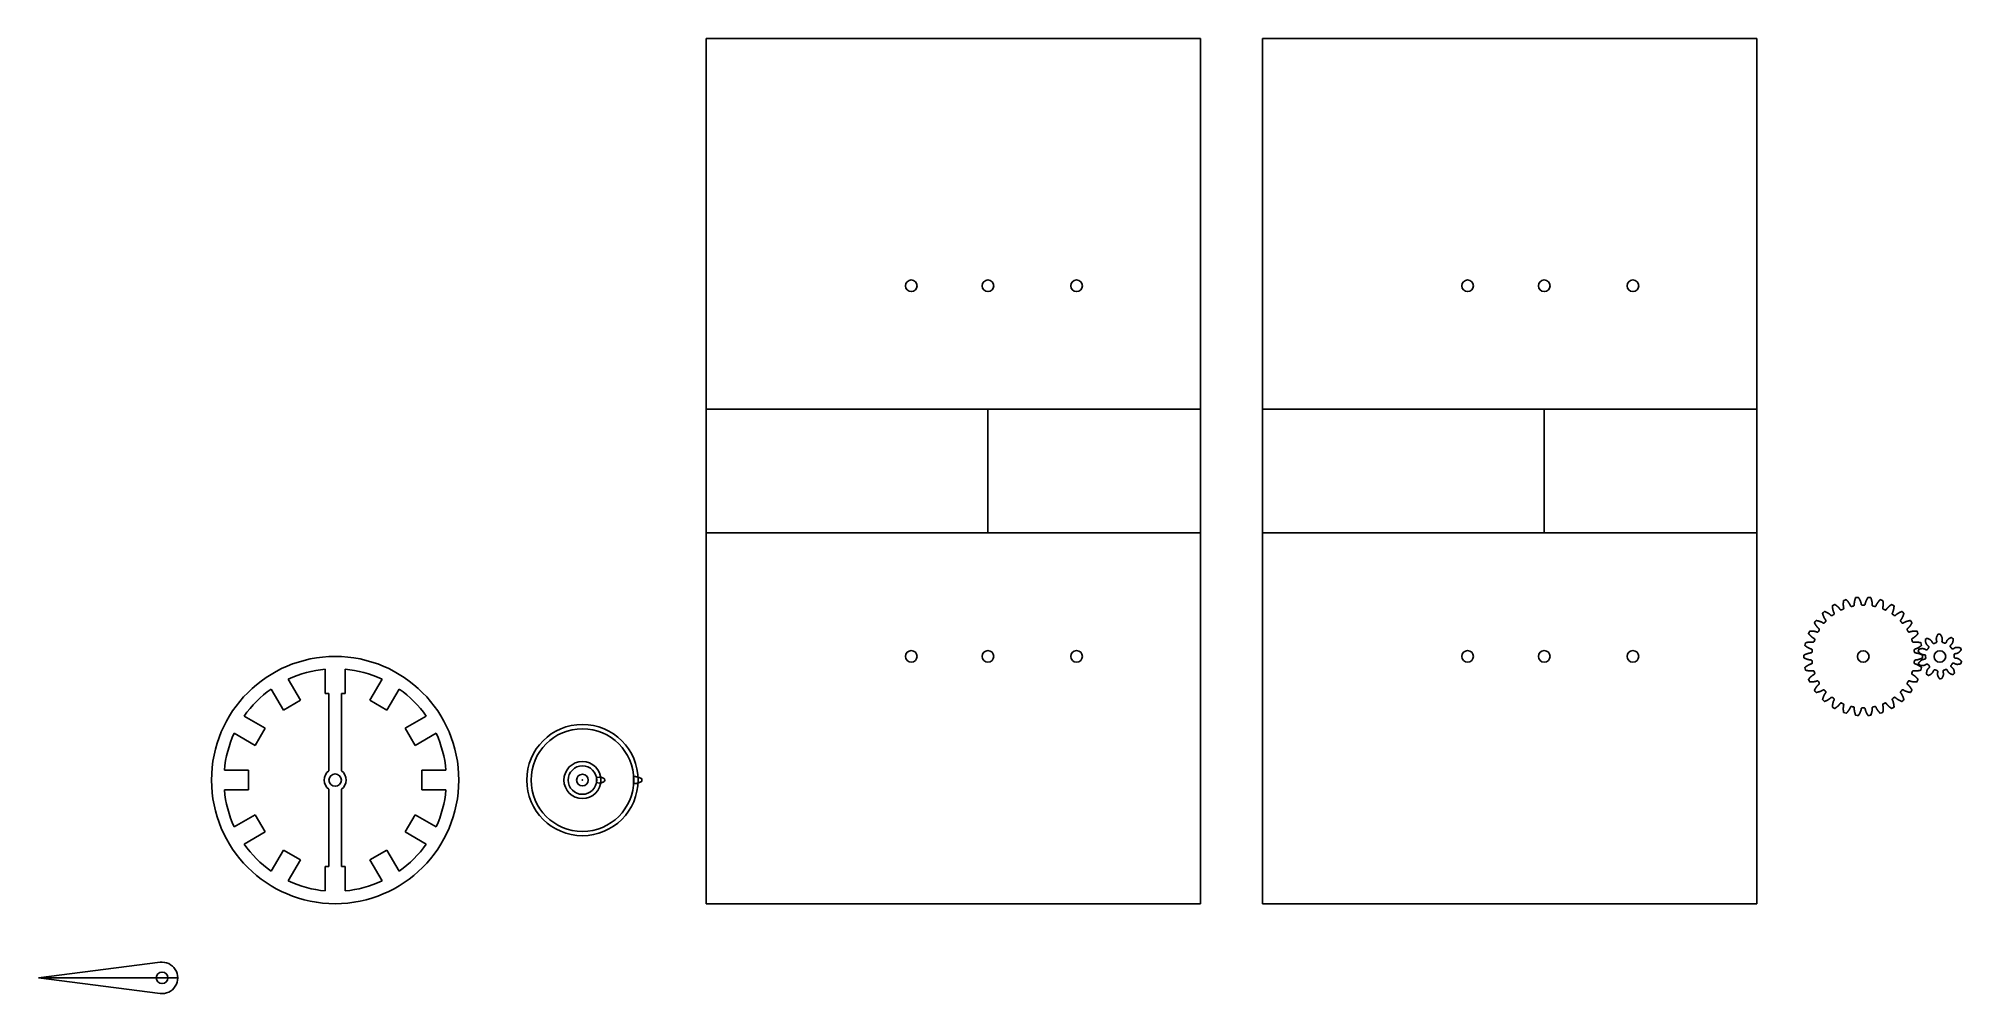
# Model space of a CAD drawing. Header units: millimetres. Extents: x -220 to 558, y -86 to 300.
import ezdxf

# ---------------------------------------------------------------- set-up
doc = ezdxf.new("R2010")
doc.units = ezdxf.units.MM
doc.header["$MEASUREMENT"] = 0
for name, color, linetype in [('Untitled v10_Base Circle', 7, 'Continuous'), ('Untitled v10_Base Circle (1)', 7, 'Continuous'), ('Untitled v10_Diametrial Pitch Circle', 7, 'Continuous'), ('Untitled v10_Diametrial Pitch Circle (1)', 7, 'Continuous'), ('Untitled v10_Gear Tooth', 7, 'Continuous'), ('Untitled v10_Gear Tooth (1)', 7, 'Continuous'), ('Untitled v10_Sketch1', 7, 'Continuous'), ('Untitled v10_Sketch13', 7, 'Continuous'), ('Untitled v10_Sketch14', 7, 'Continuous'), ('Untitled v10_Sketch2', 7, 'Continuous')]:
    doc.layers.add(name, color=color, linetype=linetype)

msp = doc.modelspace()

# ---------------------------------------------------------------- linework, layer by layer
at = {"layer": 'Untitled v10_Base Circle'}
for radius in [5.76, 2.35]:
    msp.add_circle((0, 0), radius, dxfattribs=at)
msp.add_point((0, 0), dxfattribs=at)
at = {"layer": 'Untitled v10_Base Circle (1)'}
for radius in [20.76, 2.35]:
    msp.add_circle((0, 0), radius, dxfattribs=at)
msp.add_point((0, 0), dxfattribs=at)
at = {"layer": 'Untitled v10_Diametrial Pitch Circle'}
msp.add_circle((0, 0), 7.5, dxfattribs=at)
msp.add_point((0, 0), dxfattribs=at)
at = {"layer": 'Untitled v10_Diametrial Pitch Circle (1)'}
msp.add_circle((0, 0), 22.5, dxfattribs=at)
msp.add_point((0, 0), dxfattribs=at)
at = {"layer": 'Untitled v10_Gear Tooth'}
for p, q in [((5.67, 0.98), (6.94, 1.21)), ((5.67, -0.98), (5.67, 0.98)), ((5.67, -0.98), (6.94, -1.21))]:
    msp.add_line(p, q, dxfattribs=at)
msp.add_arc((0, 0), 9, 357.19388, 2.80612, dxfattribs=at)
for points in [[(6.94, 1.21), (6.95, 1.21), (6.96, 1.21), (6.98, 1.21), (7, 1.21), (7.03, 1.21), (7.06, 1.21), (7.09, 1.21), (7.12, 1.21), (7.15, 1.21), (7.18, 1.21), (7.21, 1.2), (7.24, 1.2), (7.26, 1.2), (7.29, 1.19), (7.32, 1.19), (7.35, 1.18), (7.38, 1.18), (7.41, 1.17), (7.44, 1.17), (7.47, 1.16), (7.5, 1.15), (7.53, 1.15), (7.56, 1.14), (7.59, 1.13), (7.62, 1.12), (7.65, 1.11), (7.68, 1.11), (7.71, 1.1), (7.74, 1.09), (7.77, 1.08), (7.8, 1.07), (7.83, 1.06), (7.86, 1.05), (7.89, 1.04), (7.92, 1.03), (7.95, 1.01), (7.98, 1), (8.01, 0.99), (8.04, 0.98), (8.06, 0.97), (8.09, 0.95), (8.12, 0.94), (8.15, 0.93), (8.18, 0.91), (8.21, 0.9), (8.24, 0.89), (8.27, 0.87), (8.3, 0.86), (8.33, 0.84), (8.36, 0.83), (8.39, 0.81), (8.42, 0.8), (8.45, 0.78), (8.47, 0.77), (8.5, 0.75), (8.53, 0.73), (8.56, 0.72), (8.59, 0.7), (8.62, 0.68), (8.65, 0.67), (8.68, 0.65), (8.71, 0.63), (8.73, 0.61), (8.76, 0.59), (8.79, 0.58), (8.82, 0.56), (8.85, 0.54), (8.88, 0.52), (8.9, 0.5), (8.93, 0.48), (8.96, 0.46), (8.97, 0.45), (8.98, 0.44), (8.99, 0.44)], [(6.94, -1.21), (6.95, -1.21), (6.96, -1.21), (6.98, -1.21), (7, -1.21), (7.03, -1.21), (7.06, -1.21), (7.09, -1.21), (7.12, -1.21), (7.15, -1.21), (7.18, -1.21), (7.21, -1.2), (7.24, -1.2), (7.26, -1.2), (7.29, -1.19), (7.32, -1.19), (7.35, -1.18), (7.38, -1.18), (7.41, -1.17), (7.44, -1.17), (7.47, -1.16), (7.5, -1.15), (7.53, -1.15), (7.56, -1.14), (7.59, -1.13), (7.62, -1.12), (7.65, -1.11), (7.68, -1.11), (7.71, -1.1), (7.74, -1.09), (7.77, -1.08), (7.8, -1.07), (7.83, -1.06), (7.86, -1.05), (7.89, -1.04), (7.92, -1.03), (7.95, -1.01), (7.98, -1), (8.01, -0.99), (8.04, -0.98), (8.06, -0.97), (8.09, -0.95), (8.12, -0.94), (8.15, -0.93), (8.18, -0.91), (8.21, -0.9), (8.24, -0.89), (8.27, -0.87), (8.3, -0.86), (8.33, -0.84), (8.36, -0.83), (8.39, -0.81), (8.42, -0.8), (8.45, -0.78), (8.47, -0.77), (8.5, -0.75), (8.53, -0.73), (8.56, -0.72), (8.59, -0.7), (8.62, -0.68), (8.65, -0.67), (8.68, -0.65), (8.71, -0.63), (8.73, -0.61), (8.76, -0.59), (8.79, -0.58), (8.82, -0.56), (8.85, -0.54), (8.88, -0.52), (8.9, -0.5), (8.93, -0.48), (8.96, -0.46), (8.97, -0.45), (8.98, -0.44), (8.99, -0.44)]]:
    msp.add_open_spline(points, degree=5, dxfattribs=at)
msp.add_point((0, 0), dxfattribs=at)
at = {"layer": 'Untitled v10_Gear Tooth (1)'}
for p, q in [((20.71, 1.39), (21.1, 1.42)), ((20.71, -1.39), (20.71, 1.39)), ((20.71, -1.39), (21.1, -1.42))]:
    msp.add_line(p, q, dxfattribs=at)
msp.add_arc((0, 0), 24, 358.67969, 1.32031, dxfattribs=at)
for points in [[(21.1, 1.42), (21.1, 1.42), (21.12, 1.42), (21.15, 1.42), (21.18, 1.42), (21.22, 1.42), (21.26, 1.42), (21.3, 1.42), (21.35, 1.41), (21.39, 1.41), (21.43, 1.4), (21.47, 1.4), (21.51, 1.39), (21.55, 1.39), (21.6, 1.38), (21.64, 1.38), (21.68, 1.37), (21.72, 1.36), (21.76, 1.35), (21.81, 1.35), (21.85, 1.34), (21.89, 1.33), (21.93, 1.32), (21.97, 1.31), (22.01, 1.3), (22.06, 1.29), (22.1, 1.28), (22.14, 1.27), (22.18, 1.26), (22.22, 1.25), (22.26, 1.24), (22.31, 1.23), (22.35, 1.21), (22.39, 1.2), (22.43, 1.19), (22.47, 1.18), (22.51, 1.16), (22.56, 1.15), (22.6, 1.14), (22.64, 1.12), (22.68, 1.11), (22.72, 1.1), (22.76, 1.08), (22.8, 1.07), (22.85, 1.05), (22.89, 1.04), (22.93, 1.02), (22.97, 1.01), (23.01, 0.99), (23.05, 0.98), (23.09, 0.96), (23.13, 0.94), (23.18, 0.93), (23.22, 0.91), (23.26, 0.89), (23.3, 0.88), (23.34, 0.86), (23.38, 0.84), (23.42, 0.82), (23.46, 0.8), (23.5, 0.79), (23.55, 0.77), (23.59, 0.75), (23.63, 0.73), (23.67, 0.71), (23.71, 0.69), (23.75, 0.67), (23.79, 0.65), (23.83, 0.63), (23.87, 0.61), (23.91, 0.59), (23.94, 0.58), (23.97, 0.57), (23.99, 0.56), (23.99, 0.55)], [(21.1, -1.42), (21.1, -1.42), (21.12, -1.42), (21.15, -1.42), (21.18, -1.42), (21.22, -1.42), (21.26, -1.42), (21.3, -1.42), (21.35, -1.41), (21.39, -1.41), (21.43, -1.4), (21.47, -1.4), (21.51, -1.39), (21.55, -1.39), (21.6, -1.38), (21.64, -1.38), (21.68, -1.37), (21.72, -1.36), (21.76, -1.35), (21.81, -1.35), (21.85, -1.34), (21.89, -1.33), (21.93, -1.32), (21.97, -1.31), (22.01, -1.3), (22.06, -1.29), (22.1, -1.28), (22.14, -1.27), (22.18, -1.26), (22.22, -1.25), (22.26, -1.24), (22.31, -1.23), (22.35, -1.21), (22.39, -1.2), (22.43, -1.19), (22.47, -1.18), (22.51, -1.16), (22.56, -1.15), (22.6, -1.14), (22.64, -1.12), (22.68, -1.11), (22.72, -1.1), (22.76, -1.08), (22.8, -1.07), (22.85, -1.05), (22.89, -1.04), (22.93, -1.02), (22.97, -1.01), (23.01, -0.99), (23.05, -0.98), (23.09, -0.96), (23.13, -0.94), (23.18, -0.93), (23.22, -0.91), (23.26, -0.89), (23.3, -0.88), (23.34, -0.86), (23.38, -0.84), (23.42, -0.82), (23.46, -0.8), (23.5, -0.79), (23.55, -0.77), (23.59, -0.75), (23.63, -0.73), (23.67, -0.71), (23.71, -0.69), (23.75, -0.67), (23.79, -0.65), (23.83, -0.63), (23.87, -0.61), (23.91, -0.59), (23.94, -0.58), (23.97, -0.57), (23.99, -0.56), (23.99, -0.55)]]:
    msp.add_open_spline(points, degree=5, dxfattribs=at)
msp.add_point((0, 0), dxfattribs=at)
at = {"layer": 'Untitled v10_Sketch1'}
msp.add_point((0, 0), dxfattribs=at)
at = {"layer": 'Untitled v10_Sketch13'}
msp.add_point((0, 0), dxfattribs=at)
at = {"layer": 'Untitled v10_Sketch14'}
for p, q in [((-118.95, 40.82), (-114.04, 32.31)), ((-104, 35), (-104, 44.82)), ((-96, 44.82), (-96, 35)), ((-85.96, 32.31), (-81.05, 40.82)), ((-120.96, 28.31), (-125.88, 36.82)), ((-114.04, 32.31), (-120.96, 28.31)), ((-102.5, 35), (-104, 35)), ((-102.5, 3.74), (-102.5, 35)), ((-97.5, 3.74), (-97.5, 35)), ((-96, 35), (-97.5, 35)), ((-79.04, 28.31), (-85.96, 32.31)), ((-74.12, 36.82), (-79.04, 28.31)), ((-136.82, 25.88), (-128.31, 20.96)), ((-71.69, 20.96), (-63.18, 25.88)), ((521.35, 27.08), (521.13, 26.34)), ((-132.31, 14.04), (-140.82, 18.95)), ((-128.31, 20.96), (-132.31, 14.04)), ((-67.69, 14.04), (-71.69, 20.96)), ((-59.18, 18.95), (-67.69, 14.04)), ((-144.82, 4), (-135, 4)), ((-135, 4), (-135, -4)), ((-97.5, 0), (-97.5, 0)), ((-97.5, 0), (-97.5, 0)), ((-65, -4), (-65, 4)), ((-65, 4), (-55.18, 4)), ((-135, -4), (-144.82, -4)), ((-102.5, -3.74), (-102.5, -35)), ((-97.5, -3.74), (-97.5, -35)), ((-55.18, -4), (-65, -4)), ((-140.82, -18.95), (-132.31, -14.04)), ((-132.31, -14.04), (-128.31, -20.96)), ((-71.69, -20.96), (-67.69, -14.04)), ((-67.69, -14.04), (-59.18, -18.95)), ((-128.31, -20.96), (-136.82, -25.88)), ((-63.18, -25.88), (-71.69, -20.96)), ((-125.88, -36.82), (-120.96, -28.31)), ((-120.96, -28.31), (-114.04, -32.31)), ((-85.96, -32.31), (-79.04, -28.31)), ((-79.04, -28.31), (-74.12, -36.82)), ((-114.04, -32.31), (-118.95, -40.82)), ((-104, -35), (-102.5, -35)), ((-104, -44.82), (-104, -35)), ((-97.5, -35), (-96, -35)), ((-96, -35), (-96, -44.82)), ((-81.05, -40.82), (-85.96, -32.31)), ((-170.84, -73.71), (-220, -80)), ((-170.84, -86.29), (-220, -80)), ((-170, -80), (-220, -80)), ((-170, -80), (-163.65, -80))]:
    msp.add_line(p, q, dxfattribs=at)
for centre, radius in [((-100, 0), 50), ((518, 50), 2.35), ((549, 50), 2.35), ((-100, 0), 2.5), ((-170, -80), 2.35)]:
    msp.add_circle(centre, radius, dxfattribs=at)
for centre, radius, start, end in [((518.19, 49.67), 24.38, 118.70163, 121.30106), ((518.12, 49.64), 24.38, 106.70163, 109.30106), ((518, 50), 20.76, 101.0748, 102.94018), ((518.04, 49.62), 24.38, 94.70163, 97.30106), ((518, 50), 20.76, 89.0748, 90.94018), ((517.96, 49.62), 24.38, 82.70163, 85.30106), ((518, 50), 20.76, 77.0748, 78.94018), ((517.88, 49.64), 24.38, 70.70163, 73.30106), ((517.81, 49.67), 24.38, 58.70163, 61.30106), ((518.31, 49.78), 24.38, 142.70163, 145.30106), ((518.25, 49.72), 24.38, 130.70163, 133.30106), ((518, 50), 20.76, 137.0748, 138.94018), ((518, 50), 20.76, 125.0748, 126.94018), ((518, 50), 20.76, 113.0748, 114.94018), ((518, 50), 20.76, 65.0748, 66.94018), ((518, 50), 20.76, 53.0748, 54.94018), ((518, 50), 20.76, 41.0748, 42.94018), ((517.75, 49.72), 24.38, 46.70163, 49.30106), ((517.69, 49.78), 24.38, 34.70163, 37.30106), ((518.37, 49.92), 24.38, 166.70163, 169.30106), ((518.35, 49.85), 24.38, 154.70163, 157.30106), ((518, 50), 20.76, 161.0748, 162.94018), ((518, 50), 20.76, 149.0748, 150.94018), ((518, 50), 20.76, 29.0748, 30.94018), ((518, 50), 20.76, 17.0748, 18.94018), ((517.65, 49.85), 24.38, 22.70163, 25.30106), ((517.63, 49.92), 24.38, 10.70163, 13.30106), ((548.94, 50.08), 8.9, 125.17021, 130.8484), ((549, 50), 5.76, 107.15273, 113.44653), ((549, 50.1), 8.9, 89.17021, 94.8484), ((549, 50), 5.76, 71.15273, 77.44653), ((549.06, 50.08), 8.9, 53.17021, 58.8484), ((518.38, 50), 24.38, 178.70163, 181.30106), ((518, 50), 20.76, 173.0748, 174.94018), ((518, 50), 20.76, 185.0748, 186.94018), ((518, 50), 20.76, 5.0748, 6.94018), ((518, 50), 20.76, 353.0748, 354.94018), ((548.9, 50.03), 8.9, 161.17021, 166.8484), ((548.9, 49.97), 8.9, 197.17021, 202.8484), ((517.62, 50), 24.38, 358.70163, 1.30106), ((549, 50), 5.76, 179.15273, 185.44653), ((549, 50), 5.76, 143.15273, 149.44653), ((549, 50), 5.76, 215.15273, 221.44653), ((549, 50), 5.76, 35.15273, 41.44653), ((549, 50), 5.76, 323.15273, 329.44653), ((549, 50), 5.76, 359.15273, 5.44653), ((549.1, 50.03), 8.9, 17.17021, 22.8484), ((549.1, 49.97), 8.9, 341.17021, 346.8484), ((-100, 0), 45, 95.09969, 114.90031), ((-100, 0), 45, 65.09969, 84.90031), ((518.37, 50.08), 24.38, 190.70163, 193.30106), ((518.35, 50.15), 24.38, 202.70163, 205.30106), ((518, 50), 20.76, 197.0748, 198.94018), ((518, 50), 20.76, 209.0748, 210.94018), ((518, 50), 20.76, 329.0748, 330.94018), ((518, 50), 20.76, 341.0748, 342.94018), ((517.65, 50.15), 24.38, 334.70163, 337.30106), ((517.63, 50.08), 24.38, 346.70163, 349.30106), ((548.94, 49.92), 8.9, 233.17021, 238.8484), ((549, 50), 5.76, 251.15273, 257.44653), ((549, 49.9), 8.9, 269.17021, 274.8484), ((549, 50), 5.76, 287.15273, 293.44653), ((549.06, 49.92), 8.9, 305.17021, 310.8484), ((-100, 0), 45, 125.09969, 144.90031), ((-100, 0), 45, 35.09969, 54.90031), ((518.31, 50.22), 24.38, 214.70163, 217.30106), ((518.25, 50.28), 24.38, 226.70163, 229.30106), ((518, 50), 20.76, 221.0748, 222.94018), ((518, 50), 20.76, 233.0748, 234.94018), ((518, 50), 20.76, 245.0748, 246.94018), ((518, 50), 20.76, 293.0748, 294.94018), ((518, 50), 20.76, 305.0748, 306.94018), ((518, 50), 20.76, 317.0748, 318.94018), ((517.75, 50.28), 24.38, 310.70163, 313.30106), ((517.69, 50.22), 24.38, 322.70163, 325.30106), ((518.19, 50.33), 24.38, 238.70163, 241.30106), ((518.12, 50.36), 24.38, 250.70163, 253.30106), ((518, 50), 20.76, 257.0748, 258.94018), ((518.04, 50.38), 24.38, 262.70163, 265.30106), ((518, 50), 20.76, 269.0748, 270.94018), ((517.96, 50.38), 24.38, 274.70163, 277.30106), ((518, 50), 20.76, 281.0748, 282.94018), ((517.88, 50.36), 24.38, 286.70163, 289.30106), ((517.81, 50.33), 24.38, 298.70163, 301.30106), ((-100, 0), 45, 155.09969, 174.90031), ((-100, 0), 45, 5.09969, 24.90031), ((-100, 0), 4.5, 123.74901, 236.25099), ((-100, 0), 4.5, 303.74897, 56.25103), ((-100, 0), 45, 185.09969, 204.90031), ((-100, 0), 45, 335.09969, 354.90031), ((-100, 0), 45, 215.09969, 234.90031), ((-100, 0), 45, 305.09969, 324.90031), ((-100, 0), 45, 245.09969, 264.90031), ((-100, 0), 45, 275.09969, 294.90031), ((-170, -80), 6.35, 262.40622, 97.59378)]:
    msp.add_arc(centre, radius, start, end, dxfattribs=at)
for points in [[(505.99, 66.94), (506, 66.94), (506, 66.95), (506.02, 66.95), (506.03, 66.96), (506.05, 66.98), (506.07, 66.99), (506.09, 67.01), (506.11, 67.04), (506.13, 67.06), (506.15, 67.08), (506.16, 67.1), (506.17, 67.12), (506.19, 67.14), (506.19, 67.16), (506.2, 67.17), (506.21, 67.19), (506.21, 67.2), (506.22, 67.22), (506.22, 67.23), (506.23, 67.25), (506.23, 67.26), (506.23, 67.27), (506.24, 67.28), (506.24, 67.29), (506.24, 67.31), (506.24, 67.33), (506.24, 67.35), (506.24, 67.37), (506.24, 67.39), (506.24, 67.41), (506.24, 67.43), (506.24, 67.44), (506.24, 67.45), (506.24, 67.47), (506.24, 67.48), (506.23, 67.49), (506.23, 67.51), (506.22, 67.52), (506.22, 67.54), (506.21, 67.56), (506.21, 67.58), (506.2, 67.59), (506.19, 67.61), (506.19, 67.62), (506.18, 67.63), (506.17, 67.64), (506.16, 67.66), (506.15, 67.68), (506.15, 67.69), (506.14, 67.71), (506.13, 67.73), (506.12, 67.75), (506.11, 67.76), (506.11, 67.77), (506.1, 67.78), (506.09, 67.8), (506.09, 67.81), (506.08, 67.83), (506.07, 67.85), (506.07, 67.86), (506.06, 67.89), (506.05, 67.91), (506.04, 67.92), (506.03, 67.94), (506.03, 67.95), (506.02, 67.96), (506.02, 67.97), (506.02, 67.97), (506.02, 67.97), (506.02, 67.98), (506.01, 67.99), (506.01, 68.01), (506, 68.03), (505.99, 68.05), (505.98, 68.08), (505.97, 68.1), (505.97, 68.12), (505.96, 68.13), (505.96, 68.14), (505.95, 68.15), (505.95, 68.17), (505.94, 68.18), (505.93, 68.2), (505.93, 68.23), (505.92, 68.25), (505.91, 68.28), (505.9, 68.3), (505.89, 68.33), (505.88, 68.36), (505.87, 68.39), (505.86, 68.43), (505.85, 68.46), (505.84, 68.5), (505.83, 68.54), (505.82, 68.59), (505.81, 68.63), (505.79, 68.67), (505.78, 68.71), (505.77, 68.75), (505.76, 68.79), (505.75, 68.83), (505.75, 68.87), (505.74, 68.9), (505.73, 68.93), (505.72, 68.97), (505.72, 69), (505.71, 69.03), (505.7, 69.07), (505.7, 69.1), (505.69, 69.14), (505.68, 69.18), (505.67, 69.22), (505.67, 69.25), (505.66, 69.29), (505.65, 69.33), (505.65, 69.36), (505.64, 69.4), (505.64, 69.43), (505.63, 69.46), (505.63, 69.49), (505.63, 69.52), (505.62, 69.55), (505.62, 69.59), (505.61, 69.62), (505.6, 69.65), (505.6, 69.69), (505.59, 69.72), (505.59, 69.76), (505.59, 69.79), (505.58, 69.82), (505.58, 69.85), (505.58, 69.89), (505.57, 69.93), (505.57, 69.97), (505.56, 70.01), (505.56, 70.06), (505.55, 70.11), (505.55, 70.15), (505.54, 70.2), (505.54, 70.25), (505.54, 70.3), (505.54, 70.34), (505.53, 70.38), (505.53, 70.42), (505.53, 70.45), (505.53, 70.47), (505.53, 70.49), (505.52, 70.5), (505.52, 70.5)], [(506.48, 71.06), (506.5, 71.05), (506.53, 71.03), (506.57, 71), (506.63, 70.96), (506.69, 70.92), (506.75, 70.88), (506.8, 70.84), (506.85, 70.8), (506.9, 70.77), (506.94, 70.74), (506.99, 70.71), (507.03, 70.68), (507.07, 70.65), (507.11, 70.61), (507.15, 70.58), (507.19, 70.55), (507.24, 70.51), (507.29, 70.47), (507.34, 70.43), (507.39, 70.39), (507.44, 70.35), (507.5, 70.3), (507.56, 70.25), (507.61, 70.2), (507.67, 70.15), (507.73, 70.1), (507.8, 70.04), (507.86, 69.98), (507.92, 69.92), (507.98, 69.86), (508.04, 69.79), (508.1, 69.73), (508.16, 69.67), (508.21, 69.61), (508.26, 69.56), (508.31, 69.5), (508.35, 69.45), (508.39, 69.4), (508.43, 69.36), (508.46, 69.31), (508.49, 69.27), (508.52, 69.23), (508.55, 69.2), (508.57, 69.16), (508.6, 69.12), (508.62, 69.08), (508.64, 69.05), (508.67, 69.01), (508.69, 68.98), (508.72, 68.94), (508.75, 68.92), (508.79, 68.89), (508.83, 68.87), (508.86, 68.85), (508.9, 68.83), (508.94, 68.82), (508.97, 68.81), (508.99, 68.81), (509.01, 68.81), (509.02, 68.81), (509.03, 68.8), (509.04, 68.8), (509.06, 68.8), (509.08, 68.8), (509.1, 68.8), (509.11, 68.8), (509.12, 68.8), (509.13, 68.8), (509.14, 68.81), (509.16, 68.81), (509.18, 68.81), (509.2, 68.82), (509.22, 68.82), (509.24, 68.83), (509.26, 68.83), (509.27, 68.84), (509.28, 68.84), (509.28, 68.85), (509.28, 68.85)], [(509.78, 69.07), (509.78, 69.07), (509.79, 69.07), (509.8, 69.07), (509.82, 69.08), (509.84, 69.09), (509.86, 69.1), (509.89, 69.12), (509.91, 69.14), (509.93, 69.15), (509.96, 69.17), (509.98, 69.19), (509.99, 69.21), (510.01, 69.22), (510.02, 69.24), (510.03, 69.25), (510.04, 69.26), (510.05, 69.28), (510.06, 69.29), (510.06, 69.31), (510.07, 69.32), (510.08, 69.33), (510.08, 69.34), (510.09, 69.35), (510.09, 69.36), (510.1, 69.38), (510.1, 69.39), (510.11, 69.41), (510.11, 69.43), (510.12, 69.45), (510.12, 69.47), (510.12, 69.49), (510.13, 69.5), (510.13, 69.52), (510.13, 69.53), (510.13, 69.54), (510.13, 69.56), (510.13, 69.57), (510.12, 69.59), (510.12, 69.61), (510.12, 69.63), (510.12, 69.64), (510.11, 69.66), (510.11, 69.68), (510.11, 69.69), (510.1, 69.7), (510.1, 69.72), (510.09, 69.73), (510.09, 69.75), (510.08, 69.77), (510.08, 69.79), (510.07, 69.81), (510.07, 69.83), (510.06, 69.84), (510.06, 69.86), (510.06, 69.87), (510.05, 69.88), (510.05, 69.9), (510.05, 69.92), (510.04, 69.93), (510.04, 69.96), (510.04, 69.98), (510.03, 70), (510.03, 70.02), (510.02, 70.04), (510.02, 70.05), (510.02, 70.06), (510.02, 70.06), (510.02, 70.07), (510.02, 70.07), (510.02, 70.08), (510.02, 70.09), (510.01, 70.11), (510.01, 70.13), (510, 70.15), (510, 70.18), (510, 70.2), (510, 70.22), (509.99, 70.24), (509.99, 70.25), (509.99, 70.26), (509.99, 70.28), (509.99, 70.29), (509.98, 70.31), (509.98, 70.34), (509.98, 70.36), (509.97, 70.39), (509.97, 70.42), (509.97, 70.45), (509.97, 70.48), (509.96, 70.51), (509.96, 70.55), (509.96, 70.59), (509.95, 70.63), (509.95, 70.67), (509.95, 70.71), (509.95, 70.76), (509.94, 70.8), (509.94, 70.84), (509.94, 70.89), (509.94, 70.93), (509.94, 70.96), (509.94, 71), (509.94, 71.04), (509.94, 71.07), (509.94, 71.1), (509.94, 71.14), (509.94, 71.17), (509.94, 71.21), (509.94, 71.24), (509.94, 71.28), (509.94, 71.32), (509.94, 71.36), (509.94, 71.4), (509.94, 71.44), (509.94, 71.47), (509.94, 71.51), (509.95, 71.54), (509.95, 71.57), (509.95, 71.6), (509.95, 71.64), (509.95, 71.67), (509.96, 71.7), (509.96, 71.73), (509.96, 71.77), (509.96, 71.8), (509.96, 71.84), (509.97, 71.87), (509.97, 71.9), (509.97, 71.94), (509.98, 71.97), (509.98, 72), (509.98, 72.04), (509.99, 72.08), (509.99, 72.12), (510, 72.16), (510, 72.21), (510, 72.25), (510.01, 72.3), (510.02, 72.35), (510.02, 72.4), (510.03, 72.44), (510.04, 72.49), (510.04, 72.53), (510.05, 72.56), (510.05, 72.6), (510.06, 72.62), (510.06, 72.63), (510.06, 72.64), (510.06, 72.65)], [(511.11, 72.99), (511.12, 72.98), (511.15, 72.95), (511.19, 72.91), (511.23, 72.87), (511.29, 72.81), (511.34, 72.76), (511.38, 72.71), (511.42, 72.66), (511.46, 72.62), (511.5, 72.58), (511.53, 72.54), (511.56, 72.51), (511.6, 72.47), (511.63, 72.43), (511.67, 72.39), (511.7, 72.34), (511.74, 72.3), (511.78, 72.25), (511.82, 72.2), (511.86, 72.15), (511.91, 72.1), (511.95, 72.04), (511.99, 71.98), (512.04, 71.92), (512.09, 71.86), (512.14, 71.79), (512.18, 71.72), (512.23, 71.65), (512.28, 71.58), (512.33, 71.5), (512.38, 71.43), (512.42, 71.36), (512.46, 71.29), (512.5, 71.22), (512.54, 71.15), (512.58, 71.09), (512.61, 71.03), (512.64, 70.98), (512.66, 70.92), (512.69, 70.88), (512.71, 70.83), (512.73, 70.78), (512.75, 70.74), (512.76, 70.7), (512.78, 70.66), (512.79, 70.62), (512.81, 70.58), (512.82, 70.54), (512.84, 70.5), (512.86, 70.46), (512.89, 70.42), (512.92, 70.39), (512.95, 70.36), (512.98, 70.34), (513.02, 70.31), (513.05, 70.29), (513.08, 70.28), (513.1, 70.27), (513.11, 70.27), (513.12, 70.26), (513.13, 70.26), (513.14, 70.26), (513.16, 70.25), (513.18, 70.25), (513.2, 70.24), (513.22, 70.24), (513.23, 70.24), (513.24, 70.24), (513.25, 70.24), (513.26, 70.24), (513.28, 70.24), (513.31, 70.24), (513.33, 70.24), (513.35, 70.24), (513.37, 70.24), (513.38, 70.24), (513.39, 70.24), (513.39, 70.25), (513.39, 70.25)], [(513.92, 70.36), (513.93, 70.36), (513.93, 70.36), (513.95, 70.36), (513.96, 70.36), (513.99, 70.37), (514.01, 70.38), (514.04, 70.39), (514.06, 70.4), (514.09, 70.41), (514.12, 70.43), (514.14, 70.44), (514.16, 70.45), (514.18, 70.46), (514.19, 70.48), (514.21, 70.49), (514.22, 70.5), (514.23, 70.51), (514.24, 70.52), (514.25, 70.53), (514.26, 70.55), (514.27, 70.56), (514.28, 70.56), (514.28, 70.57), (514.29, 70.58), (514.3, 70.6), (514.31, 70.61), (514.32, 70.63), (514.33, 70.65), (514.33, 70.67), (514.34, 70.69), (514.35, 70.7), (514.35, 70.72), (514.36, 70.73), (514.36, 70.74), (514.36, 70.75), (514.36, 70.77), (514.37, 70.78), (514.37, 70.8), (514.37, 70.82), (514.37, 70.84), (514.37, 70.85), (514.37, 70.87), (514.37, 70.89), (514.37, 70.9), (514.37, 70.91), (514.37, 70.93), (514.37, 70.95), (514.37, 70.97), (514.37, 70.99), (514.37, 71.01), (514.37, 71.03), (514.36, 71.04), (514.36, 71.06), (514.36, 71.07), (514.36, 71.09), (514.36, 71.1), (514.36, 71.12), (514.36, 71.13), (514.36, 71.15), (514.36, 71.17), (514.36, 71.2), (514.36, 71.22), (514.36, 71.24), (514.36, 71.26), (514.36, 71.27), (514.36, 71.28), (514.37, 71.29), (514.37, 71.29), (514.37, 71.29), (514.37, 71.3), (514.37, 71.31), (514.37, 71.33), (514.37, 71.35), (514.37, 71.38), (514.37, 71.4), (514.37, 71.43), (514.37, 71.45), (514.38, 71.46), (514.38, 71.47), (514.38, 71.48), (514.38, 71.5), (514.38, 71.52), (514.38, 71.54), (514.38, 71.56), (514.39, 71.59), (514.39, 71.61), (514.39, 71.64), (514.4, 71.67), (514.4, 71.7), (514.4, 71.74), (514.41, 71.77), (514.41, 71.81), (514.42, 71.85), (514.42, 71.89), (514.43, 71.93), (514.44, 71.98), (514.44, 72.02), (514.45, 72.06), (514.46, 72.11), (514.47, 72.15), (514.47, 72.18), (514.48, 72.22), (514.49, 72.25), (514.49, 72.29), (514.5, 72.32), (514.51, 72.35), (514.52, 72.39), (514.52, 72.42), (514.53, 72.46), (514.54, 72.49), (514.55, 72.53), (514.56, 72.57), (514.57, 72.61), (514.57, 72.64), (514.58, 72.68), (514.59, 72.71), (514.6, 72.75), (514.61, 72.78), (514.62, 72.81), (514.63, 72.84), (514.63, 72.87), (514.64, 72.9), (514.65, 72.93), (514.66, 72.96), (514.67, 73), (514.68, 73.03), (514.69, 73.06), (514.7, 73.1), (514.71, 73.13), (514.72, 73.16), (514.73, 73.19), (514.74, 73.22), (514.75, 73.26), (514.76, 73.3), (514.78, 73.34), (514.79, 73.38), (514.81, 73.43), (514.82, 73.48), (514.84, 73.52), (514.86, 73.57), (514.87, 73.61), (514.89, 73.65), (514.9, 73.69), (514.91, 73.72), (514.92, 73.75), (514.93, 73.78), (514.94, 73.79), (514.94, 73.8), (514.94, 73.8)], [(516.04, 73.92), (516.05, 73.9), (516.07, 73.87), (516.1, 73.83), (516.13, 73.77), (516.18, 73.71), (516.21, 73.65), (516.25, 73.59), (516.28, 73.54), (516.31, 73.49), (516.33, 73.44), (516.36, 73.4), (516.38, 73.35), (516.41, 73.31), (516.43, 73.26), (516.46, 73.21), (516.49, 73.16), (516.51, 73.11), (516.54, 73.06), (516.57, 73), (516.6, 72.94), (516.63, 72.88), (516.66, 72.82), (516.7, 72.75), (516.73, 72.68), (516.76, 72.61), (516.79, 72.53), (516.83, 72.46), (516.86, 72.38), (516.89, 72.29), (516.93, 72.21), (516.96, 72.13), (516.98, 72.05), (517.01, 71.97), (517.04, 71.9), (517.06, 71.83), (517.08, 71.76), (517.1, 71.69), (517.11, 71.63), (517.13, 71.58), (517.14, 71.52), (517.16, 71.47), (517.17, 71.43), (517.17, 71.38), (517.18, 71.34), (517.19, 71.29), (517.19, 71.25), (517.2, 71.21), (517.21, 71.16), (517.22, 71.12), (517.23, 71.08), (517.25, 71.04), (517.27, 71), (517.29, 70.97), (517.32, 70.93), (517.35, 70.91), (517.38, 70.88), (517.4, 70.86), (517.42, 70.85), (517.43, 70.84), (517.44, 70.83), (517.45, 70.83), (517.46, 70.82), (517.48, 70.82), (517.49, 70.81), (517.51, 70.8), (517.53, 70.79), (517.54, 70.79), (517.55, 70.79), (517.56, 70.78), (517.57, 70.78), (517.59, 70.78), (517.62, 70.77), (517.64, 70.77), (517.66, 70.76), (517.68, 70.76), (517.69, 70.76), (517.7, 70.76), (517.7, 70.76), (517.7, 70.76)], [(518.25, 70.76), (518.25, 70.76), (518.26, 70.76), (518.27, 70.76), (518.29, 70.76), (518.31, 70.76), (518.34, 70.76), (518.36, 70.77), (518.39, 70.77), (518.42, 70.78), (518.45, 70.79), (518.47, 70.79), (518.5, 70.8), (518.52, 70.81), (518.53, 70.82), (518.55, 70.83), (518.56, 70.84), (518.58, 70.85), (518.59, 70.86), (518.6, 70.87), (518.61, 70.87), (518.63, 70.88), (518.63, 70.89), (518.64, 70.9), (518.65, 70.91), (518.66, 70.92), (518.67, 70.93), (518.68, 70.94), (518.7, 70.96), (518.71, 70.98), (518.72, 70.99), (518.73, 71.01), (518.74, 71.02), (518.75, 71.03), (518.75, 71.04), (518.76, 71.06), (518.76, 71.07), (518.77, 71.08), (518.77, 71.1), (518.78, 71.12), (518.78, 71.13), (518.79, 71.15), (518.79, 71.17), (518.8, 71.18), (518.8, 71.2), (518.8, 71.21), (518.8, 71.23), (518.8, 71.24), (518.81, 71.26), (518.81, 71.28), (518.81, 71.3), (518.82, 71.32), (518.82, 71.34), (518.82, 71.36), (518.82, 71.37), (518.83, 71.38), (518.83, 71.4), (518.83, 71.41), (518.84, 71.43), (518.84, 71.45), (518.85, 71.47), (518.85, 71.49), (518.85, 71.51), (518.86, 71.53), (518.86, 71.55), (518.87, 71.56), (518.87, 71.57), (518.87, 71.58), (518.87, 71.58), (518.87, 71.58), (518.87, 71.59), (518.88, 71.6), (518.88, 71.62), (518.89, 71.64), (518.89, 71.66), (518.9, 71.69), (518.91, 71.71), (518.91, 71.73), (518.92, 71.75), (518.92, 71.76), (518.92, 71.77), (518.93, 71.78), (518.93, 71.8), (518.94, 71.82), (518.95, 71.84), (518.95, 71.87), (518.96, 71.89), (518.97, 71.92), (518.98, 71.95), (518.99, 71.98), (519, 72.01), (519.01, 72.04), (519.03, 72.08), (519.04, 72.12), (519.05, 72.16), (519.07, 72.2), (519.09, 72.24), (519.1, 72.28), (519.12, 72.32), (519.13, 72.36), (519.15, 72.4), (519.16, 72.43), (519.18, 72.47), (519.19, 72.5), (519.2, 72.53), (519.22, 72.56), (519.23, 72.59), (519.25, 72.62), (519.26, 72.65), (519.28, 72.69), (519.29, 72.72), (519.31, 72.76), (519.32, 72.79), (519.34, 72.83), (519.36, 72.86), (519.37, 72.89), (519.39, 72.93), (519.4, 72.96), (519.42, 72.98), (519.43, 73.01), (519.45, 73.04), (519.46, 73.07), (519.48, 73.09), (519.49, 73.12), (519.51, 73.16), (519.52, 73.19), (519.54, 73.22), (519.56, 73.25), (519.57, 73.28), (519.59, 73.31), (519.61, 73.33), (519.62, 73.36), (519.64, 73.39), (519.66, 73.43), (519.68, 73.46), (519.7, 73.5), (519.72, 73.54), (519.75, 73.58), (519.77, 73.62), (519.8, 73.67), (519.82, 73.71), (519.85, 73.75), (519.87, 73.78), (519.89, 73.82), (519.91, 73.85), (519.93, 73.87), (519.94, 73.89), (519.95, 73.91), (519.96, 73.92), (519.96, 73.92)], [(521.06, 73.8), (521.06, 73.79), (521.08, 73.75), (521.1, 73.7), (521.12, 73.64), (521.14, 73.57), (521.17, 73.5), (521.19, 73.44), (521.21, 73.38), (521.23, 73.33), (521.24, 73.27), (521.26, 73.23), (521.27, 73.18), (521.29, 73.13), (521.3, 73.08), (521.32, 73.03), (521.33, 72.97), (521.35, 72.92), (521.37, 72.86), (521.39, 72.8), (521.4, 72.73), (521.42, 72.67), (521.44, 72.6), (521.45, 72.52), (521.47, 72.45), (521.49, 72.37), (521.51, 72.29), (521.52, 72.21), (521.54, 72.12), (521.55, 72.04), (521.57, 71.95), (521.58, 71.86), (521.59, 71.78), (521.6, 71.7), (521.61, 71.62), (521.62, 71.55), (521.62, 71.47), (521.63, 71.41), (521.63, 71.35), (521.63, 71.29), (521.64, 71.23), (521.64, 71.18), (521.64, 71.13), (521.64, 71.08), (521.64, 71.04), (521.63, 71), (521.63, 70.95), (521.62, 70.91), (521.62, 70.87), (521.62, 70.82), (521.63, 70.78), (521.64, 70.74), (521.65, 70.7), (521.67, 70.66), (521.69, 70.62), (521.71, 70.58), (521.73, 70.55), (521.75, 70.53), (521.77, 70.51), (521.78, 70.5), (521.79, 70.49), (521.79, 70.49), (521.8, 70.48), (521.82, 70.47), (521.83, 70.46), (521.85, 70.44), (521.86, 70.44), (521.87, 70.43), (521.88, 70.42), (521.89, 70.42), (521.9, 70.41), (521.92, 70.41), (521.94, 70.4), (521.96, 70.39), (521.98, 70.38), (522, 70.37), (522.01, 70.37), (522.02, 70.37), (522.03, 70.37), (522.03, 70.37)], [(522.56, 70.26), (522.56, 70.26), (522.57, 70.25), (522.58, 70.25), (522.6, 70.25), (522.62, 70.24), (522.64, 70.24), (522.67, 70.24), (522.7, 70.24), (522.73, 70.24), (522.76, 70.24), (522.79, 70.24), (522.81, 70.24), (522.83, 70.25), (522.85, 70.25), (522.87, 70.26), (522.88, 70.26), (522.9, 70.27), (522.91, 70.28), (522.93, 70.28), (522.94, 70.29), (522.95, 70.3), (522.96, 70.3), (522.97, 70.31), (522.98, 70.31), (522.99, 70.32), (523.01, 70.33), (523.02, 70.34), (523.04, 70.36), (523.06, 70.37), (523.07, 70.38), (523.08, 70.4), (523.09, 70.41), (523.1, 70.42), (523.11, 70.43), (523.12, 70.44), (523.13, 70.45), (523.13, 70.46), (523.14, 70.48), (523.15, 70.49), (523.16, 70.51), (523.17, 70.53), (523.18, 70.54), (523.18, 70.56), (523.19, 70.57), (523.19, 70.58), (523.2, 70.6), (523.2, 70.61), (523.21, 70.63), (523.22, 70.65), (523.23, 70.67), (523.23, 70.69), (523.24, 70.7), (523.24, 70.72), (523.25, 70.73), (523.25, 70.74), (523.26, 70.76), (523.27, 70.77), (523.27, 70.79), (523.28, 70.8), (523.29, 70.82), (523.3, 70.84), (523.31, 70.86), (523.32, 70.88), (523.32, 70.9), (523.33, 70.91), (523.33, 70.92), (523.34, 70.92), (523.34, 70.93), (523.34, 70.93), (523.34, 70.94), (523.35, 70.95), (523.36, 70.96), (523.37, 70.98), (523.38, 71), (523.39, 71.03), (523.4, 71.05), (523.41, 71.07), (523.42, 71.08), (523.42, 71.09), (523.43, 71.1), (523.44, 71.11), (523.44, 71.13), (523.46, 71.15), (523.47, 71.17), (523.48, 71.19), (523.49, 71.21), (523.51, 71.24), (523.52, 71.26), (523.54, 71.29), (523.55, 71.32), (523.57, 71.35), (523.59, 71.38), (523.61, 71.42), (523.64, 71.45), (523.66, 71.49), (523.69, 71.53), (523.71, 71.56), (523.73, 71.6), (523.76, 71.64), (523.78, 71.67), (523.8, 71.7), (523.82, 71.73), (523.84, 71.76), (523.86, 71.79), (523.88, 71.81), (523.9, 71.84), (523.92, 71.87), (523.94, 71.9), (523.97, 71.93), (523.99, 71.96), (524.01, 71.99), (524.03, 72.02), (524.06, 72.05), (524.08, 72.08), (524.1, 72.11), (524.12, 72.14), (524.15, 72.16), (524.17, 72.19), (524.19, 72.21), (524.21, 72.23), (524.23, 72.26), (524.25, 72.28), (524.27, 72.31), (524.29, 72.34), (524.31, 72.36), (524.33, 72.39), (524.36, 72.42), (524.38, 72.44), (524.4, 72.47), (524.42, 72.49), (524.44, 72.51), (524.47, 72.54), (524.49, 72.57), (524.52, 72.6), (524.55, 72.63), (524.58, 72.67), (524.61, 72.7), (524.65, 72.74), (524.68, 72.77), (524.71, 72.81), (524.75, 72.84), (524.78, 72.87), (524.8, 72.9), (524.83, 72.93), (524.85, 72.95), (524.87, 72.97), (524.88, 72.98), (524.89, 72.99), (524.89, 72.99)], [(525.94, 72.65), (525.94, 72.63), (525.95, 72.59), (525.96, 72.54), (525.97, 72.48), (525.98, 72.4), (525.99, 72.33), (525.99, 72.26), (526, 72.2), (526.01, 72.15), (526.01, 72.09), (526.02, 72.04), (526.02, 71.99), (526.03, 71.94), (526.03, 71.89), (526.03, 71.83), (526.04, 71.78), (526.04, 71.72), (526.05, 71.66), (526.05, 71.59), (526.05, 71.53), (526.06, 71.46), (526.06, 71.39), (526.06, 71.31), (526.06, 71.24), (526.06, 71.16), (526.06, 71.08), (526.06, 70.99), (526.06, 70.9), (526.06, 70.82), (526.05, 70.73), (526.05, 70.64), (526.04, 70.56), (526.03, 70.48), (526.03, 70.4), (526.02, 70.32), (526.01, 70.25), (526, 70.19), (525.99, 70.12), (525.98, 70.07), (525.97, 70.01), (525.96, 69.96), (525.95, 69.91), (525.94, 69.87), (525.93, 69.82), (525.92, 69.78), (525.91, 69.74), (525.89, 69.7), (525.88, 69.66), (525.87, 69.62), (525.87, 69.57), (525.87, 69.53), (525.87, 69.48), (525.88, 69.44), (525.89, 69.4), (525.91, 69.36), (525.92, 69.33), (525.94, 69.3), (525.95, 69.28), (525.96, 69.27), (525.96, 69.26), (525.97, 69.25), (525.98, 69.24), (525.99, 69.23), (526, 69.21), (526.01, 69.2), (526.03, 69.19), (526.03, 69.18), (526.04, 69.17), (526.05, 69.17), (526.06, 69.16), (526.08, 69.15), (526.1, 69.13), (526.12, 69.12), (526.13, 69.1), (526.15, 69.1), (526.16, 69.09), (526.17, 69.09), (526.17, 69.09), (526.17, 69.09)], [(526.67, 68.87), (526.67, 68.87), (526.68, 68.86), (526.69, 68.86), (526.7, 68.85), (526.73, 68.84), (526.75, 68.83), (526.78, 68.82), (526.81, 68.82), (526.84, 68.81), (526.86, 68.81), (526.89, 68.8), (526.92, 68.8), (526.94, 68.8), (526.96, 68.8), (526.97, 68.8), (526.99, 68.81), (527.01, 68.81), (527.02, 68.81), (527.04, 68.82), (527.05, 68.82), (527.06, 68.82), (527.08, 68.83), (527.09, 68.83), (527.1, 68.83), (527.11, 68.84), (527.13, 68.85), (527.14, 68.86), (527.16, 68.87), (527.18, 68.88), (527.2, 68.89), (527.21, 68.89), (527.23, 68.9), (527.24, 68.91), (527.25, 68.92), (527.25, 68.93), (527.26, 68.94), (527.28, 68.95), (527.29, 68.96), (527.3, 68.97), (527.31, 68.99), (527.32, 69), (527.34, 69.02), (527.34, 69.03), (527.35, 69.04), (527.36, 69.05), (527.37, 69.07), (527.37, 69.08), (527.39, 69.1), (527.4, 69.11), (527.41, 69.13), (527.42, 69.15), (527.43, 69.16), (527.44, 69.18), (527.44, 69.19), (527.45, 69.2), (527.46, 69.21), (527.47, 69.22), (527.48, 69.24), (527.49, 69.25), (527.5, 69.27), (527.52, 69.29), (527.53, 69.3), (527.54, 69.32), (527.55, 69.34), (527.56, 69.35), (527.57, 69.35), (527.57, 69.36), (527.57, 69.36), (527.58, 69.36), (527.58, 69.37), (527.59, 69.38), (527.6, 69.39), (527.61, 69.41), (527.63, 69.43), (527.65, 69.45), (527.66, 69.47), (527.67, 69.48), (527.68, 69.49), (527.69, 69.5), (527.7, 69.51), (527.71, 69.52), (527.72, 69.53), (527.73, 69.55), (527.75, 69.57), (527.77, 69.59), (527.78, 69.61), (527.8, 69.63), (527.82, 69.65), (527.84, 69.67), (527.87, 69.7), (527.89, 69.72), (527.92, 69.75), (527.94, 69.78), (527.97, 69.81), (528.01, 69.84), (528.04, 69.87), (528.07, 69.91), (528.1, 69.94), (528.13, 69.97), (528.16, 69.99), (528.18, 70.02), (528.21, 70.04), (528.24, 70.07), (528.26, 70.09), (528.29, 70.11), (528.31, 70.14), (528.34, 70.16), (528.37, 70.18), (528.39, 70.21), (528.42, 70.23), (528.45, 70.26), (528.48, 70.28), (528.51, 70.31), (528.54, 70.33), (528.57, 70.36), (528.59, 70.38), (528.62, 70.4), (528.64, 70.42), (528.67, 70.44), (528.69, 70.46), (528.72, 70.48), (528.74, 70.5), (528.77, 70.52), (528.8, 70.54), (528.82, 70.56), (528.85, 70.58), (528.88, 70.6), (528.9, 70.62), (528.93, 70.64), (528.96, 70.66), (528.99, 70.68), (529.01, 70.7), (529.04, 70.73), (529.08, 70.75), (529.11, 70.78), (529.15, 70.8), (529.19, 70.83), (529.23, 70.86), (529.27, 70.89), (529.31, 70.92), (529.35, 70.94), (529.38, 70.96), (529.42, 70.99), (529.45, 71.01), (529.47, 71.03), (529.49, 71.04), (529.51, 71.05), (529.51, 71.05), (529.52, 71.06)], [(530.48, 70.5), (530.47, 70.48), (530.47, 70.45), (530.47, 70.4), (530.46, 70.33), (530.46, 70.25), (530.45, 70.18), (530.45, 70.11), (530.44, 70.05), (530.44, 70), (530.43, 69.94), (530.42, 69.89), (530.42, 69.84), (530.41, 69.79), (530.41, 69.74), (530.4, 69.69), (530.39, 69.63), (530.38, 69.57), (530.37, 69.51), (530.36, 69.45), (530.35, 69.38), (530.34, 69.32), (530.33, 69.24), (530.32, 69.17), (530.3, 69.1), (530.29, 69.02), (530.27, 68.94), (530.25, 68.86), (530.23, 68.77), (530.21, 68.69), (530.19, 68.6), (530.16, 68.52), (530.14, 68.44), (530.12, 68.36), (530.09, 68.28), (530.07, 68.21), (530.04, 68.14), (530.02, 68.08), (530, 68.02), (529.98, 67.97), (529.96, 67.92), (529.94, 67.87), (529.92, 67.82), (529.9, 67.78), (529.88, 67.74), (529.86, 67.7), (529.84, 67.67), (529.82, 67.63), (529.8, 67.59), (529.78, 67.55), (529.77, 67.51), (529.76, 67.47), (529.75, 67.42), (529.75, 67.38), (529.75, 67.34), (529.76, 67.3), (529.77, 67.26), (529.78, 67.23), (529.78, 67.21), (529.79, 67.19), (529.79, 67.18), (529.8, 67.17), (529.8, 67.16), (529.81, 67.15), (529.82, 67.13), (529.83, 67.11), (529.84, 67.1), (529.85, 67.09), (529.85, 67.08), (529.86, 67.07), (529.87, 67.06), (529.88, 67.05), (529.9, 67.03), (529.91, 67.01), (529.93, 67), (529.94, 66.98), (529.95, 66.98), (529.96, 66.97), (529.96, 66.97), (529.96, 66.97)], [(500.14, 60.59), (500.14, 60.6), (500.15, 60.6), (500.16, 60.61), (500.17, 60.63), (500.18, 60.65), (500.19, 60.67), (500.2, 60.7), (500.21, 60.73), (500.22, 60.75), (500.22, 60.78), (500.23, 60.81), (500.23, 60.83), (500.24, 60.85), (500.24, 60.87), (500.24, 60.89), (500.24, 60.91), (500.23, 60.92), (500.23, 60.94), (500.23, 60.95), (500.23, 60.97), (500.23, 60.98), (500.23, 60.99), (500.22, 61), (500.22, 61.02), (500.22, 61.03), (500.21, 61.05), (500.2, 61.07), (500.2, 61.09), (500.19, 61.11), (500.18, 61.12), (500.17, 61.14), (500.16, 61.15), (500.16, 61.16), (500.15, 61.17), (500.14, 61.18), (500.13, 61.19), (500.13, 61.21), (500.11, 61.22), (500.1, 61.23), (500.09, 61.25), (500.08, 61.26), (500.06, 61.27), (500.05, 61.28), (500.04, 61.29), (500.03, 61.3), (500.02, 61.31), (500, 61.32), (499.99, 61.33), (499.97, 61.34), (499.96, 61.36), (499.94, 61.37), (499.93, 61.38), (499.92, 61.39), (499.91, 61.4), (499.89, 61.41), (499.88, 61.42), (499.87, 61.43), (499.86, 61.44), (499.85, 61.45), (499.83, 61.47), (499.81, 61.48), (499.8, 61.5), (499.78, 61.51), (499.77, 61.52), (499.76, 61.53), (499.75, 61.54), (499.75, 61.54), (499.75, 61.54), (499.75, 61.55), (499.74, 61.55), (499.73, 61.56), (499.72, 61.57), (499.7, 61.59), (499.69, 61.61), (499.67, 61.63), (499.65, 61.64), (499.64, 61.66), (499.63, 61.67), (499.62, 61.68), (499.61, 61.68), (499.6, 61.69), (499.59, 61.71), (499.57, 61.72), (499.56, 61.74), (499.54, 61.76), (499.52, 61.78), (499.5, 61.8), (499.48, 61.82), (499.46, 61.85), (499.44, 61.87), (499.42, 61.9), (499.39, 61.93), (499.37, 61.96), (499.34, 61.99), (499.31, 62.02), (499.28, 62.06), (499.26, 62.09), (499.23, 62.13), (499.2, 62.16), (499.18, 62.19), (499.15, 62.22), (499.13, 62.25), (499.11, 62.28), (499.09, 62.31), (499.07, 62.33), (499.05, 62.36), (499.03, 62.39), (499.01, 62.42), (498.99, 62.45), (498.97, 62.48), (498.95, 62.51), (498.92, 62.54), (498.9, 62.57), (498.88, 62.61), (498.86, 62.64), (498.84, 62.66), (498.82, 62.69), (498.8, 62.72), (498.79, 62.75), (498.77, 62.77), (498.76, 62.8), (498.74, 62.83), (498.72, 62.85), (498.7, 62.88), (498.68, 62.91), (498.66, 62.94), (498.65, 62.97), (498.63, 63), (498.61, 63.03), (498.6, 63.06), (498.58, 63.09), (498.56, 63.12), (498.54, 63.15), (498.52, 63.19), (498.5, 63.22), (498.47, 63.26), (498.45, 63.3), (498.43, 63.35), (498.4, 63.39), (498.38, 63.43), (498.36, 63.47), (498.34, 63.51), (498.32, 63.55), (498.3, 63.58), (498.29, 63.61), (498.28, 63.63), (498.27, 63.64), (498.27, 63.65), (498.26, 63.66)], [(498.91, 64.55), (498.93, 64.55), (498.97, 64.54), (499.02, 64.53), (499.08, 64.52), (499.16, 64.51), (499.23, 64.49), (499.3, 64.48), (499.36, 64.47), (499.41, 64.46), (499.47, 64.45), (499.52, 64.44), (499.56, 64.42), (499.61, 64.41), (499.66, 64.4), (499.72, 64.39), (499.77, 64.37), (499.83, 64.36), (499.89, 64.35), (499.95, 64.33), (500.01, 64.31), (500.08, 64.29), (500.15, 64.28), (500.22, 64.25), (500.29, 64.23), (500.37, 64.21), (500.45, 64.18), (500.53, 64.15), (500.61, 64.13), (500.69, 64.1), (500.77, 64.06), (500.85, 64.03), (500.93, 64), (501.01, 63.97), (501.08, 63.94), (501.15, 63.9), (501.21, 63.87), (501.27, 63.85), (501.33, 63.82), (501.38, 63.79), (501.43, 63.77), (501.48, 63.74), (501.52, 63.72), (501.56, 63.69), (501.6, 63.67), (501.63, 63.64), (501.67, 63.62), (501.7, 63.59), (501.74, 63.57), (501.78, 63.55), (501.82, 63.53), (501.86, 63.52), (501.9, 63.51), (501.95, 63.5), (501.99, 63.5), (502.03, 63.5), (502.06, 63.51), (502.09, 63.51), (502.12, 63.52), (502.13, 63.52), (502.14, 63.53), (502.15, 63.53), (502.17, 63.53), (502.18, 63.54), (502.2, 63.55), (502.22, 63.55), (502.23, 63.56), (502.24, 63.57), (502.25, 63.57), (502.26, 63.58), (502.27, 63.59), (502.29, 63.6), (502.31, 63.61), (502.33, 63.63), (502.34, 63.64), (502.36, 63.65), (502.37, 63.66), (502.37, 63.67), (502.37, 63.67), (502.37, 63.67)], [(502.73, 64.08), (502.74, 64.08), (502.74, 64.08), (502.75, 64.09), (502.76, 64.1), (502.78, 64.12), (502.8, 64.14), (502.81, 64.16), (502.83, 64.19), (502.84, 64.22), (502.85, 64.24), (502.86, 64.27), (502.87, 64.29), (502.88, 64.31), (502.89, 64.33), (502.89, 64.34), (502.89, 64.36), (502.89, 64.38), (502.9, 64.39), (502.9, 64.41), (502.9, 64.42), (502.9, 64.44), (502.9, 64.45), (502.9, 64.46), (502.9, 64.47), (502.9, 64.49), (502.9, 64.5), (502.89, 64.52), (502.89, 64.54), (502.89, 64.57), (502.88, 64.58), (502.88, 64.6), (502.87, 64.62), (502.87, 64.63), (502.86, 64.64), (502.86, 64.65), (502.85, 64.66), (502.85, 64.68), (502.84, 64.69), (502.83, 64.71), (502.82, 64.72), (502.81, 64.74), (502.8, 64.75), (502.79, 64.77), (502.78, 64.78), (502.77, 64.79), (502.76, 64.8), (502.75, 64.81), (502.74, 64.83), (502.73, 64.84), (502.71, 64.86), (502.7, 64.87), (502.69, 64.89), (502.68, 64.9), (502.67, 64.91), (502.66, 64.92), (502.65, 64.93), (502.64, 64.95), (502.63, 64.96), (502.62, 64.98), (502.61, 64.99), (502.6, 65.01), (502.59, 65.03), (502.57, 65.05), (502.56, 65.06), (502.56, 65.07), (502.55, 65.08), (502.55, 65.08), (502.55, 65.09), (502.54, 65.09), (502.54, 65.09), (502.53, 65.1), (502.53, 65.12), (502.51, 65.14), (502.5, 65.16), (502.48, 65.18), (502.47, 65.2), (502.46, 65.22), (502.45, 65.23), (502.45, 65.24), (502.44, 65.25), (502.43, 65.26), (502.42, 65.28), (502.41, 65.3), (502.4, 65.32), (502.39, 65.34), (502.37, 65.36), (502.36, 65.39), (502.35, 65.41), (502.33, 65.44), (502.31, 65.47), (502.3, 65.5), (502.28, 65.53), (502.26, 65.57), (502.24, 65.61), (502.22, 65.65), (502.2, 65.69), (502.18, 65.73), (502.16, 65.76), (502.14, 65.8), (502.12, 65.84), (502.11, 65.87), (502.09, 65.91), (502.08, 65.94), (502.06, 65.97), (502.05, 66), (502.04, 66.03), (502.02, 66.06), (502.01, 66.1), (501.99, 66.13), (501.98, 66.16), (501.96, 66.2), (501.95, 66.23), (501.93, 66.27), (501.92, 66.3), (501.9, 66.34), (501.89, 66.37), (501.88, 66.4), (501.87, 66.43), (501.86, 66.46), (501.85, 66.49), (501.84, 66.52), (501.83, 66.55), (501.81, 66.58), (501.8, 66.61), (501.79, 66.65), (501.78, 66.68), (501.76, 66.71), (501.75, 66.74), (501.74, 66.78), (501.73, 66.81), (501.72, 66.84), (501.71, 66.87), (501.7, 66.91), (501.69, 66.95), (501.67, 66.99), (501.66, 67.03), (501.64, 67.08), (501.63, 67.13), (501.62, 67.17), (501.6, 67.22), (501.59, 67.26), (501.58, 67.3), (501.57, 67.34), (501.56, 67.38), (501.55, 67.41), (501.54, 67.43), (501.54, 67.45), (501.54, 67.46), (501.53, 67.46)], [(502.36, 68.2), (502.37, 68.19), (502.41, 68.18), (502.46, 68.16), (502.52, 68.14), (502.59, 68.11), (502.66, 68.08), (502.72, 68.05), (502.77, 68.03), (502.83, 68.01), (502.87, 67.98), (502.92, 67.96), (502.97, 67.94), (503.01, 67.92), (503.06, 67.9), (503.11, 67.88), (503.16, 67.85), (503.21, 67.82), (503.27, 67.8), (503.32, 67.77), (503.38, 67.74), (503.44, 67.71), (503.51, 67.67), (503.57, 67.64), (503.64, 67.6), (503.71, 67.56), (503.78, 67.52), (503.85, 67.48), (503.93, 67.43), (504, 67.39), (504.07, 67.34), (504.15, 67.29), (504.22, 67.24), (504.28, 67.2), (504.35, 67.15), (504.41, 67.1), (504.47, 67.06), (504.52, 67.02), (504.57, 66.98), (504.61, 66.94), (504.66, 66.91), (504.69, 66.88), (504.73, 66.84), (504.77, 66.81), (504.8, 66.78), (504.83, 66.75), (504.86, 66.72), (504.89, 66.68), (504.92, 66.65), (504.95, 66.63), (504.98, 66.6), (505.02, 66.58), (505.06, 66.56), (505.1, 66.55), (505.15, 66.54), (505.19, 66.53), (505.22, 66.53), (505.25, 66.52), (505.28, 66.52), (505.29, 66.53), (505.3, 66.53), (505.31, 66.53), (505.33, 66.53), (505.34, 66.53), (505.36, 66.54), (505.38, 66.54), (505.4, 66.54), (505.41, 66.55), (505.42, 66.55), (505.43, 66.56), (505.44, 66.56), (505.46, 66.57), (505.48, 66.58), (505.5, 66.59), (505.52, 66.6), (505.54, 66.61), (505.55, 66.61), (505.55, 66.62), (505.56, 66.62), (505.56, 66.62)], [(530.4, 66.65), (530.41, 66.65), (530.41, 66.65), (530.42, 66.64), (530.43, 66.63), (530.45, 66.61), (530.47, 66.6), (530.5, 66.59), (530.53, 66.57), (530.55, 66.56), (530.58, 66.55), (530.61, 66.54), (530.63, 66.54), (530.65, 66.53), (530.67, 66.53), (530.69, 66.53), (530.7, 66.53), (530.72, 66.53), (530.74, 66.53), (530.75, 66.53), (530.77, 66.53), (530.78, 66.53), (530.79, 66.53), (530.8, 66.53), (530.81, 66.53), (530.83, 66.53), (530.85, 66.54), (530.87, 66.54), (530.89, 66.55), (530.91, 66.55), (530.92, 66.56), (530.94, 66.57), (530.95, 66.57), (530.97, 66.58), (530.98, 66.58), (530.99, 66.59), (531, 66.6), (531.01, 66.61), (531.03, 66.61), (531.04, 66.63), (531.06, 66.64), (531.07, 66.65), (531.08, 66.66), (531.1, 66.67), (531.11, 66.68), (531.11, 66.69), (531.12, 66.7), (531.14, 66.71), (531.15, 66.73), (531.17, 66.74), (531.18, 66.76), (531.19, 66.77), (531.21, 66.78), (531.22, 66.79), (531.23, 66.8), (531.24, 66.81), (531.25, 66.82), (531.26, 66.83), (531.27, 66.84), (531.29, 66.86), (531.3, 66.87), (531.32, 66.89), (531.34, 66.9), (531.35, 66.92), (531.36, 66.93), (531.37, 66.94), (531.38, 66.94), (531.39, 66.94), (531.39, 66.95), (531.39, 66.95), (531.4, 66.95), (531.4, 66.96), (531.42, 66.97), (531.44, 66.98), (531.46, 67), (531.48, 67.02), (531.5, 67.03), (531.51, 67.04), (531.52, 67.05), (531.53, 67.06), (531.54, 67.07), (531.55, 67.08), (531.57, 67.09), (531.58, 67.1), (531.6, 67.11), (531.62, 67.13), (531.65, 67.15), (531.67, 67.16), (531.69, 67.18), (531.72, 67.2), (531.75, 67.22), (531.77, 67.24), (531.81, 67.26), (531.84, 67.28), (531.88, 67.31), (531.91, 67.33), (531.95, 67.35), (531.99, 67.38), (532.02, 67.4), (532.06, 67.42), (532.09, 67.44), (532.12, 67.46), (532.16, 67.48), (532.19, 67.5), (532.22, 67.52), (532.25, 67.54), (532.28, 67.55), (532.31, 67.57), (532.34, 67.59), (532.37, 67.6), (532.4, 67.62), (532.43, 67.64), (532.47, 67.66), (532.5, 67.68), (532.53, 67.7), (532.57, 67.71), (532.6, 67.73), (532.63, 67.75), (532.66, 67.76), (532.68, 67.77), (532.71, 67.79), (532.74, 67.8), (532.77, 67.82), (532.8, 67.83), (532.83, 67.85), (532.86, 67.86), (532.89, 67.88), (532.92, 67.89), (532.95, 67.91), (532.98, 67.92), (533.01, 67.93), (533.05, 67.95), (533.08, 67.96), (533.11, 67.98), (533.15, 67.99), (533.19, 68.01), (533.23, 68.03), (533.28, 68.05), (533.32, 68.07), (533.37, 68.09), (533.41, 68.11), (533.45, 68.12), (533.49, 68.14), (533.53, 68.15), (533.56, 68.17), (533.59, 68.18), (533.62, 68.19), (533.63, 68.2), (533.64, 68.2), (533.64, 68.2)], [(534.47, 67.46), (534.46, 67.44), (534.45, 67.41), (534.44, 67.36), (534.42, 67.29), (534.4, 67.22), (534.38, 67.15), (534.36, 67.09), (534.34, 67.03), (534.32, 66.97), (534.31, 66.92), (534.29, 66.87), (534.27, 66.83), (534.26, 66.78), (534.24, 66.73), (534.22, 66.68), (534.2, 66.63), (534.18, 66.57), (534.16, 66.51), (534.14, 66.45), (534.11, 66.39), (534.09, 66.33), (534.06, 66.26), (534.03, 66.19), (534, 66.12), (533.97, 66.05), (533.94, 65.97), (533.9, 65.9), (533.87, 65.82), (533.83, 65.74), (533.79, 65.66), (533.75, 65.58), (533.71, 65.51), (533.67, 65.44), (533.63, 65.37), (533.59, 65.3), (533.55, 65.24), (533.52, 65.19), (533.48, 65.13), (533.45, 65.08), (533.42, 65.04), (533.39, 65), (533.36, 64.96), (533.34, 64.92), (533.31, 64.88), (533.28, 64.85), (533.25, 64.82), (533.22, 64.79), (533.2, 64.75), (533.17, 64.72), (533.15, 64.68), (533.13, 64.64), (533.12, 64.6), (533.11, 64.56), (533.1, 64.51), (533.1, 64.47), (533.1, 64.44), (533.1, 64.41), (533.1, 64.38), (533.11, 64.37), (533.11, 64.36), (533.11, 64.35), (533.11, 64.33), (533.12, 64.32), (533.12, 64.3), (533.13, 64.28), (533.13, 64.26), (533.14, 64.25), (533.14, 64.24), (533.15, 64.23), (533.16, 64.22), (533.17, 64.2), (533.18, 64.18), (533.19, 64.16), (533.2, 64.14), (533.21, 64.13), (533.22, 64.12), (533.23, 64.12), (533.23, 64.11), (533.23, 64.11)], [(533.59, 63.71), (533.6, 63.71), (533.6, 63.7), (533.61, 63.69), (533.62, 63.68), (533.63, 63.66), (533.65, 63.64), (533.68, 63.63), (533.7, 63.61), (533.72, 63.59), (533.75, 63.58), (533.77, 63.56), (533.79, 63.55), (533.81, 63.54), (533.83, 63.53), (533.85, 63.53), (533.86, 63.52), (533.88, 63.52), (533.89, 63.52), (533.91, 63.51), (533.92, 63.51), (533.94, 63.51), (533.95, 63.51), (533.96, 63.51), (533.97, 63.51), (533.99, 63.51), (534, 63.51), (534.02, 63.51), (534.04, 63.51), (534.07, 63.51), (534.09, 63.51), (534.1, 63.51), (534.12, 63.52), (534.13, 63.52), (534.14, 63.52), (534.15, 63.53), (534.17, 63.53), (534.18, 63.54), (534.2, 63.54), (534.21, 63.55), (534.23, 63.56), (534.25, 63.57), (534.26, 63.58), (534.28, 63.58), (534.29, 63.59), (534.3, 63.6), (534.31, 63.61), (534.32, 63.62), (534.34, 63.63), (534.36, 63.64), (534.38, 63.65), (534.39, 63.66), (534.41, 63.67), (534.42, 63.68), (534.43, 63.69), (534.44, 63.69), (534.46, 63.7), (534.47, 63.71), (534.48, 63.72), (534.5, 63.73), (534.52, 63.74), (534.54, 63.75), (534.56, 63.76), (534.58, 63.77), (534.59, 63.78), (534.6, 63.78), (534.61, 63.79), (534.62, 63.79), (534.62, 63.79), (534.62, 63.79), (534.63, 63.8), (534.64, 63.8), (534.65, 63.81), (534.67, 63.82), (534.7, 63.83), (534.72, 63.84), (534.74, 63.85), (534.76, 63.86), (534.77, 63.87), (534.78, 63.87), (534.8, 63.88), (534.81, 63.89), (534.82, 63.89), (534.84, 63.9), (534.86, 63.91), (534.89, 63.92), (534.91, 63.93), (534.94, 63.95), (534.97, 63.96), (534.99, 63.97), (535.02, 63.98), (535.06, 64), (535.09, 64.01), (535.13, 64.03), (535.17, 64.04), (535.21, 64.06), (535.25, 64.07), (535.29, 64.09), (535.33, 64.11), (535.37, 64.12), (535.41, 64.13), (535.45, 64.15), (535.48, 64.16), (535.52, 64.17), (535.55, 64.18), (535.58, 64.19), (535.61, 64.2), (535.65, 64.21), (535.68, 64.22), (535.71, 64.23), (535.75, 64.24), (535.79, 64.25), (535.82, 64.27), (535.86, 64.28), (535.9, 64.29), (535.93, 64.3), (535.97, 64.31), (536, 64.32), (536.03, 64.33), (536.06, 64.33), (536.09, 64.34), (536.12, 64.35), (536.15, 64.36), (536.18, 64.36), (536.22, 64.37), (536.25, 64.38), (536.28, 64.39), (536.32, 64.4), (536.35, 64.41), (536.38, 64.41), (536.41, 64.42), (536.45, 64.43), (536.48, 64.43), (536.52, 64.44), (536.56, 64.45), (536.6, 64.46), (536.65, 64.47), (536.69, 64.48), (536.74, 64.49), (536.79, 64.5), (536.84, 64.51), (536.88, 64.51), (536.93, 64.52), (536.97, 64.53), (537, 64.53), (537.03, 64.54), (537.06, 64.54), (537.07, 64.55), (537.08, 64.55), (537.09, 64.55)], [(537.74, 63.66), (537.73, 63.64), (537.71, 63.61), (537.69, 63.56), (537.66, 63.5), (537.62, 63.43), (537.58, 63.37), (537.55, 63.31), (537.52, 63.26), (537.49, 63.21), (537.47, 63.16), (537.44, 63.12), (537.42, 63.08), (537.39, 63.03), (537.36, 62.99), (537.33, 62.94), (537.3, 62.89), (537.27, 62.84), (537.24, 62.79), (537.21, 62.74), (537.17, 62.68), (537.13, 62.62), (537.09, 62.57), (537.05, 62.5), (537.01, 62.44), (536.96, 62.38), (536.91, 62.31), (536.86, 62.24), (536.81, 62.17), (536.75, 62.11), (536.7, 62.04), (536.64, 61.97), (536.59, 61.91), (536.54, 61.84), (536.48, 61.78), (536.43, 61.73), (536.38, 61.68), (536.34, 61.63), (536.29, 61.58), (536.25, 61.54), (536.21, 61.5), (536.17, 61.47), (536.14, 61.44), (536.1, 61.4), (536.07, 61.38), (536.03, 61.35), (536, 61.32), (535.96, 61.3), (535.93, 61.27), (535.9, 61.24), (535.87, 61.21), (535.85, 61.17), (535.82, 61.14), (535.8, 61.1), (535.79, 61.06), (535.78, 61.02), (535.77, 60.98), (535.77, 60.95), (535.76, 60.93), (535.76, 60.91), (535.76, 60.9), (535.76, 60.89), (535.76, 60.88), (535.77, 60.86), (535.77, 60.84), (535.77, 60.82), (535.77, 60.8), (535.77, 60.79), (535.77, 60.78), (535.78, 60.77), (535.78, 60.76), (535.79, 60.74), (535.8, 60.72), (535.8, 60.7), (535.81, 60.68), (535.82, 60.66), (535.82, 60.65), (535.83, 60.64), (535.83, 60.64), (535.83, 60.64)], [(497.38, 52.41), (497.38, 52.42), (497.38, 52.43), (497.38, 52.44), (497.39, 52.45), (497.39, 52.48), (497.39, 52.5), (497.39, 52.53), (497.38, 52.56), (497.38, 52.59), (497.37, 52.62), (497.37, 52.65), (497.36, 52.67), (497.36, 52.69), (497.35, 52.71), (497.34, 52.72), (497.34, 52.74), (497.33, 52.75), (497.32, 52.77), (497.31, 52.78), (497.3, 52.79), (497.3, 52.8), (497.29, 52.81), (497.28, 52.82), (497.28, 52.83), (497.27, 52.84), (497.26, 52.86), (497.24, 52.87), (497.23, 52.89), (497.21, 52.9), (497.2, 52.91), (497.18, 52.92), (497.17, 52.93), (497.16, 52.94), (497.15, 52.95), (497.14, 52.95), (497.13, 52.96), (497.11, 52.97), (497.1, 52.97), (497.08, 52.98), (497.06, 52.99), (497.05, 53), (497.03, 53), (497.02, 53.01), (497, 53.01), (496.99, 53.01), (496.97, 53.02), (496.96, 53.02), (496.94, 53.02), (496.92, 53.03), (496.9, 53.04), (496.88, 53.04), (496.86, 53.05), (496.85, 53.05), (496.83, 53.05), (496.82, 53.06), (496.81, 53.06), (496.79, 53.07), (496.78, 53.07), (496.76, 53.08), (496.74, 53.08), (496.72, 53.09), (496.7, 53.1), (496.68, 53.1), (496.66, 53.11), (496.65, 53.11), (496.64, 53.12), (496.63, 53.12), (496.63, 53.12), (496.63, 53.12), (496.62, 53.13), (496.61, 53.13), (496.59, 53.14), (496.57, 53.14), (496.55, 53.15), (496.52, 53.16), (496.5, 53.17), (496.48, 53.18), (496.47, 53.18), (496.46, 53.19), (496.45, 53.19), (496.43, 53.2), (496.42, 53.21), (496.4, 53.21), (496.38, 53.22), (496.35, 53.23), (496.33, 53.25), (496.3, 53.26), (496.28, 53.27), (496.25, 53.28), (496.22, 53.3), (496.18, 53.31), (496.15, 53.33), (496.11, 53.35), (496.08, 53.36), (496.04, 53.38), (496, 53.4), (495.96, 53.42), (495.92, 53.44), (495.88, 53.46), (495.85, 53.48), (495.81, 53.5), (495.78, 53.52), (495.75, 53.54), (495.72, 53.55), (495.69, 53.57), (495.66, 53.59), (495.63, 53.6), (495.6, 53.62), (495.57, 53.64), (495.54, 53.66), (495.51, 53.68), (495.47, 53.7), (495.44, 53.72), (495.41, 53.74), (495.38, 53.76), (495.35, 53.78), (495.32, 53.8), (495.29, 53.81), (495.26, 53.83), (495.24, 53.85), (495.21, 53.87), (495.19, 53.88), (495.16, 53.9), (495.13, 53.92), (495.1, 53.94), (495.07, 53.96), (495.04, 53.98), (495.02, 54), (494.99, 54.02), (494.96, 54.04), (494.94, 54.06), (494.91, 54.08), (494.88, 54.1), (494.84, 54.12), (494.81, 54.15), (494.77, 54.17), (494.73, 54.2), (494.69, 54.23), (494.65, 54.26), (494.61, 54.29), (494.58, 54.32), (494.54, 54.35), (494.51, 54.37), (494.48, 54.4), (494.46, 54.42), (494.44, 54.43), (494.43, 54.44), (494.42, 54.44), (494.42, 54.45)], [(494.65, 55.53), (494.66, 55.53), (494.7, 55.54), (494.75, 55.56), (494.81, 55.57), (494.89, 55.59), (494.96, 55.61), (495.02, 55.62), (495.08, 55.64), (495.14, 55.65), (495.19, 55.66), (495.24, 55.67), (495.29, 55.68), (495.34, 55.69), (495.39, 55.7), (495.45, 55.71), (495.5, 55.72), (495.56, 55.73), (495.62, 55.74), (495.68, 55.75), (495.75, 55.76), (495.82, 55.77), (495.89, 55.78), (495.96, 55.79), (496.04, 55.8), (496.11, 55.81), (496.2, 55.82), (496.28, 55.82), (496.37, 55.83), (496.45, 55.84), (496.54, 55.84), (496.63, 55.85), (496.71, 55.85), (496.8, 55.85), (496.88, 55.85), (496.95, 55.85), (497.02, 55.85), (497.09, 55.85), (497.15, 55.84), (497.21, 55.84), (497.26, 55.84), (497.32, 55.83), (497.37, 55.83), (497.41, 55.82), (497.46, 55.81), (497.5, 55.81), (497.54, 55.8), (497.58, 55.79), (497.63, 55.78), (497.67, 55.78), (497.71, 55.78), (497.76, 55.79), (497.8, 55.79), (497.84, 55.81), (497.88, 55.82), (497.92, 55.84), (497.95, 55.86), (497.97, 55.88), (497.99, 55.89), (498.01, 55.9), (498.01, 55.91), (498.02, 55.91), (498.03, 55.92), (498.04, 55.94), (498.06, 55.95), (498.07, 55.96), (498.08, 55.98), (498.09, 55.99), (498.09, 55.99), (498.1, 56), (498.11, 56.02), (498.12, 56.03), (498.13, 56.05), (498.14, 56.07), (498.15, 56.09), (498.16, 56.11), (498.16, 56.12), (498.16, 56.13), (498.16, 56.13), (498.16, 56.13)], [(498.33, 56.65), (498.33, 56.65), (498.33, 56.66), (498.34, 56.67), (498.35, 56.69), (498.35, 56.71), (498.36, 56.73), (498.36, 56.76), (498.37, 56.79), (498.37, 56.82), (498.37, 56.85), (498.37, 56.88), (498.37, 56.9), (498.37, 56.92), (498.36, 56.94), (498.36, 56.96), (498.36, 56.97), (498.35, 56.99), (498.35, 57.01), (498.34, 57.02), (498.34, 57.03), (498.33, 57.05), (498.33, 57.06), (498.32, 57.07), (498.32, 57.08), (498.31, 57.09), (498.3, 57.11), (498.29, 57.12), (498.28, 57.14), (498.27, 57.16), (498.26, 57.17), (498.25, 57.19), (498.24, 57.2), (498.23, 57.21), (498.22, 57.22), (498.21, 57.23), (498.2, 57.23), (498.19, 57.24), (498.17, 57.25), (498.16, 57.27), (498.14, 57.28), (498.13, 57.29), (498.11, 57.3), (498.1, 57.3), (498.09, 57.31), (498.07, 57.32), (498.06, 57.32), (498.04, 57.33), (498.03, 57.34), (498.01, 57.35), (497.99, 57.36), (497.97, 57.37), (497.96, 57.37), (497.94, 57.38), (497.93, 57.39), (497.92, 57.39), (497.91, 57.4), (497.89, 57.41), (497.88, 57.42), (497.86, 57.43), (497.84, 57.44), (497.82, 57.45), (497.8, 57.46), (497.79, 57.47), (497.77, 57.48), (497.76, 57.49), (497.75, 57.49), (497.75, 57.49), (497.75, 57.5), (497.74, 57.5), (497.74, 57.5), (497.73, 57.51), (497.71, 57.52), (497.69, 57.53), (497.67, 57.54), (497.65, 57.56), (497.63, 57.57), (497.61, 57.58), (497.6, 57.59), (497.59, 57.6), (497.58, 57.61), (497.57, 57.61), (497.56, 57.62), (497.54, 57.64), (497.52, 57.65), (497.5, 57.66), (497.48, 57.68), (497.45, 57.7), (497.43, 57.71), (497.4, 57.73), (497.38, 57.75), (497.35, 57.77), (497.32, 57.8), (497.29, 57.82), (497.25, 57.85), (497.22, 57.88), (497.18, 57.9), (497.15, 57.93), (497.12, 57.96), (497.09, 57.99), (497.05, 58.01), (497.03, 58.04), (497, 58.06), (496.97, 58.08), (496.95, 58.11), (496.92, 58.13), (496.9, 58.15), (496.87, 58.18), (496.84, 58.2), (496.82, 58.22), (496.79, 58.25), (496.76, 58.28), (496.73, 58.3), (496.71, 58.33), (496.68, 58.35), (496.65, 58.38), (496.63, 58.4), (496.6, 58.43), (496.58, 58.45), (496.56, 58.47), (496.54, 58.5), (496.51, 58.52), (496.49, 58.54), (496.47, 58.56), (496.44, 58.59), (496.42, 58.61), (496.39, 58.64), (496.37, 58.66), (496.35, 58.69), (496.33, 58.71), (496.3, 58.74), (496.28, 58.76), (496.26, 58.79), (496.23, 58.82), (496.21, 58.85), (496.18, 58.88), (496.14, 58.91), (496.11, 58.95), (496.08, 58.99), (496.05, 59.02), (496.02, 59.06), (495.99, 59.1), (495.96, 59.13), (495.94, 59.16), (495.91, 59.19), (495.89, 59.21), (495.88, 59.23), (495.87, 59.24), (495.86, 59.25), (495.86, 59.25)], [(496.31, 60.26), (496.32, 60.27), (496.36, 60.27), (496.41, 60.27), (496.48, 60.27), (496.56, 60.27), (496.63, 60.28), (496.69, 60.28), (496.76, 60.28), (496.81, 60.28), (496.87, 60.28), (496.92, 60.28), (496.97, 60.28), (497.02, 60.28), (497.07, 60.27), (497.12, 60.27), (497.18, 60.27), (497.24, 60.27), (497.3, 60.27), (497.37, 60.26), (497.43, 60.26), (497.5, 60.26), (497.57, 60.25), (497.65, 60.25), (497.72, 60.24), (497.8, 60.23), (497.88, 60.22), (497.97, 60.21), (498.05, 60.2), (498.14, 60.19), (498.23, 60.18), (498.31, 60.16), (498.4, 60.15), (498.48, 60.13), (498.55, 60.11), (498.63, 60.1), (498.7, 60.08), (498.76, 60.07), (498.82, 60.05), (498.88, 60.03), (498.93, 60.02), (498.98, 60.01), (499.03, 59.99), (499.07, 59.98), (499.11, 59.96), (499.15, 59.94), (499.19, 59.93), (499.23, 59.91), (499.27, 59.89), (499.32, 59.88), (499.36, 59.87), (499.4, 59.87), (499.44, 59.87), (499.49, 59.87), (499.53, 59.88), (499.57, 59.89), (499.6, 59.9), (499.63, 59.91), (499.65, 59.92), (499.67, 59.93), (499.68, 59.93), (499.69, 59.94), (499.7, 59.95), (499.71, 59.96), (499.73, 59.97), (499.74, 59.98), (499.76, 59.99), (499.77, 59.99), (499.77, 60), (499.78, 60.01), (499.79, 60.02), (499.8, 60.04), (499.82, 60.05), (499.84, 60.07), (499.85, 60.09), (499.86, 60.1), (499.87, 60.11), (499.87, 60.12), (499.87, 60.12), (499.87, 60.12)], [(536.1, 60.17), (536.11, 60.17), (536.11, 60.16), (536.11, 60.15), (536.12, 60.13), (536.13, 60.11), (536.15, 60.09), (536.17, 60.07), (536.18, 60.05), (536.21, 60.02), (536.23, 60), (536.25, 59.99), (536.26, 59.97), (536.28, 59.96), (536.3, 59.95), (536.31, 59.94), (536.33, 59.93), (536.34, 59.92), (536.36, 59.92), (536.37, 59.91), (536.38, 59.9), (536.4, 59.9), (536.41, 59.9), (536.42, 59.89), (536.43, 59.89), (536.44, 59.89), (536.46, 59.88), (536.48, 59.88), (536.5, 59.88), (536.52, 59.87), (536.54, 59.87), (536.56, 59.87), (536.57, 59.87), (536.59, 59.87), (536.6, 59.87), (536.61, 59.87), (536.63, 59.87), (536.64, 59.88), (536.66, 59.88), (536.68, 59.88), (536.7, 59.89), (536.71, 59.89), (536.73, 59.9), (536.74, 59.9), (536.76, 59.91), (536.77, 59.91), (536.78, 59.92), (536.8, 59.93), (536.82, 59.93), (536.84, 59.94), (536.86, 59.95), (536.87, 59.95), (536.89, 59.96), (536.91, 59.97), (536.92, 59.97), (536.93, 59.98), (536.94, 59.98), (536.96, 59.99), (536.98, 59.99), (536.99, 60), (537.01, 60), (537.04, 60.01), (537.06, 60.02), (537.08, 60.02), (537.09, 60.03), (537.11, 60.03), (537.11, 60.03), (537.12, 60.03), (537.12, 60.03), (537.13, 60.04), (537.13, 60.04), (537.14, 60.04), (537.16, 60.05), (537.18, 60.05), (537.21, 60.06), (537.23, 60.06), (537.26, 60.07), (537.28, 60.08), (537.29, 60.08), (537.3, 60.08), (537.31, 60.08), (537.33, 60.09), (537.34, 60.09), (537.37, 60.1), (537.39, 60.1), (537.41, 60.11), (537.44, 60.11), (537.47, 60.12), (537.5, 60.12), (537.53, 60.13), (537.56, 60.14), (537.59, 60.14), (537.63, 60.15), (537.67, 60.16), (537.71, 60.17), (537.76, 60.17), (537.8, 60.18), (537.85, 60.19), (537.89, 60.19), (537.93, 60.2), (537.97, 60.2), (538.01, 60.21), (538.04, 60.21), (538.08, 60.22), (538.11, 60.22), (538.15, 60.23), (538.18, 60.23), (538.21, 60.23), (538.25, 60.23), (538.29, 60.24), (538.32, 60.24), (538.36, 60.25), (538.4, 60.25), (538.44, 60.25), (538.48, 60.26), (538.51, 60.26), (538.55, 60.26), (538.58, 60.26), (538.61, 60.26), (538.64, 60.26), (538.68, 60.27), (538.71, 60.27), (538.74, 60.27), (538.77, 60.27), (538.81, 60.27), (538.84, 60.27), (538.88, 60.28), (538.91, 60.28), (538.94, 60.28), (538.98, 60.28), (539.01, 60.28), (539.04, 60.28), (539.08, 60.28), (539.12, 60.28), (539.16, 60.28), (539.2, 60.28), (539.25, 60.28), (539.3, 60.28), (539.35, 60.28), (539.39, 60.28), (539.44, 60.27), (539.49, 60.27), (539.53, 60.27), (539.57, 60.27), (539.61, 60.27), (539.64, 60.27), (539.66, 60.26), (539.68, 60.26), (539.69, 60.26), (539.69, 60.26)], [(540.14, 59.25), (540.13, 59.24), (540.11, 59.21), (540.08, 59.17), (540.03, 59.12), (539.98, 59.06), (539.94, 59.01), (539.89, 58.96), (539.85, 58.91), (539.81, 58.87), (539.78, 58.83), (539.74, 58.79), (539.71, 58.75), (539.68, 58.72), (539.64, 58.68), (539.6, 58.64), (539.56, 58.6), (539.52, 58.56), (539.48, 58.51), (539.43, 58.47), (539.39, 58.42), (539.34, 58.37), (539.29, 58.32), (539.23, 58.27), (539.18, 58.22), (539.12, 58.16), (539.06, 58.11), (538.99, 58.05), (538.93, 58), (538.86, 57.94), (538.79, 57.89), (538.73, 57.83), (538.66, 57.78), (538.59, 57.73), (538.53, 57.68), (538.47, 57.64), (538.41, 57.6), (538.35, 57.56), (538.3, 57.53), (538.25, 57.5), (538.21, 57.47), (538.16, 57.44), (538.12, 57.41), (538.08, 57.39), (538.04, 57.37), (538, 57.35), (537.96, 57.33), (537.92, 57.32), (537.88, 57.3), (537.85, 57.27), (537.81, 57.25), (537.78, 57.22), (537.75, 57.19), (537.72, 57.15), (537.7, 57.12), (537.68, 57.08), (537.67, 57.05), (537.66, 57.02), (537.65, 57), (537.64, 56.98), (537.64, 56.97), (537.64, 56.96), (537.64, 56.95), (537.64, 56.93), (537.63, 56.91), (537.63, 56.89), (537.63, 56.87), (537.63, 56.86), (537.63, 56.85), (537.63, 56.84), (537.63, 56.83), (537.63, 56.81), (537.64, 56.78), (537.64, 56.76), (537.64, 56.74), (537.64, 56.72), (537.65, 56.71), (537.65, 56.7), (537.65, 56.7), (537.65, 56.7)], [(537.82, 56.18), (537.82, 56.18), (537.82, 56.17), (537.83, 56.16), (537.83, 56.14), (537.84, 56.12), (537.85, 56.1), (537.86, 56.07), (537.88, 56.05), (537.89, 56.02), (537.91, 56), (537.92, 55.97), (537.94, 55.96), (537.95, 55.94), (537.97, 55.93), (537.98, 55.91), (537.99, 55.9), (538, 55.89), (538.02, 55.88), (538.03, 55.87), (538.04, 55.87), (538.05, 55.86), (538.06, 55.85), (538.07, 55.85), (538.08, 55.84), (538.1, 55.84), (538.11, 55.83), (538.13, 55.82), (538.15, 55.81), (538.17, 55.81), (538.19, 55.8), (538.21, 55.8), (538.22, 55.79), (538.23, 55.79), (538.25, 55.79), (538.26, 55.79), (538.27, 55.79), (538.29, 55.79), (538.3, 55.78), (538.32, 55.78), (538.34, 55.78), (538.36, 55.79), (538.38, 55.79), (538.39, 55.79), (538.41, 55.79), (538.42, 55.79), (538.44, 55.8), (538.45, 55.8), (538.47, 55.8), (538.49, 55.81), (538.51, 55.81), (538.53, 55.81), (538.55, 55.81), (538.56, 55.82), (538.58, 55.82), (538.59, 55.82), (538.61, 55.82), (538.62, 55.83), (538.64, 55.83), (538.66, 55.83), (538.68, 55.83), (538.7, 55.83), (538.72, 55.84), (538.74, 55.84), (538.76, 55.84), (538.77, 55.84), (538.78, 55.84), (538.79, 55.84), (538.79, 55.84), (538.8, 55.84), (538.8, 55.84), (538.81, 55.84), (538.83, 55.84), (538.85, 55.84), (538.88, 55.84), (538.91, 55.85), (538.93, 55.85), (538.95, 55.85), (538.96, 55.85), (538.98, 55.85), (538.99, 55.85), (539, 55.85), (539.02, 55.85), (539.04, 55.85), (539.07, 55.85), (539.09, 55.85), (539.12, 55.85), (539.15, 55.85), (539.18, 55.85), (539.21, 55.85), (539.24, 55.85), (539.28, 55.85), (539.31, 55.85), (539.35, 55.85), (539.4, 55.84), (539.44, 55.84), (539.49, 55.84), (539.53, 55.84), (539.57, 55.84), (539.61, 55.83), (539.65, 55.83), (539.69, 55.83), (539.73, 55.82), (539.76, 55.82), (539.8, 55.82), (539.83, 55.81), (539.87, 55.81), (539.9, 55.81), (539.93, 55.8), (539.97, 55.8), (540.01, 55.79), (540.05, 55.79), (540.08, 55.78), (540.12, 55.78), (540.16, 55.77), (540.2, 55.77), (540.23, 55.76), (540.27, 55.76), (540.3, 55.75), (540.33, 55.75), (540.36, 55.74), (540.39, 55.74), (540.42, 55.73), (540.45, 55.73), (540.49, 55.72), (540.52, 55.72), (540.56, 55.71), (540.59, 55.7), (540.62, 55.7), (540.66, 55.69), (540.69, 55.68), (540.72, 55.68), (540.76, 55.67), (540.79, 55.66), (540.83, 55.65), (540.88, 55.64), (540.92, 55.64), (540.97, 55.63), (541.02, 55.61), (541.06, 55.6), (541.11, 55.59), (541.15, 55.58), (541.2, 55.57), (541.24, 55.56), (541.27, 55.55), (541.3, 55.54), (541.33, 55.54), (541.34, 55.53), (541.35, 55.53), (541.35, 55.53)], [(541.58, 54.45), (541.57, 54.44), (541.54, 54.41), (541.5, 54.38), (541.45, 54.34), (541.39, 54.29), (541.33, 54.25), (541.28, 54.21), (541.23, 54.17), (541.18, 54.14), (541.14, 54.11), (541.1, 54.08), (541.06, 54.05), (541.01, 54.02), (540.97, 53.99), (540.93, 53.96), (540.88, 53.93), (540.83, 53.89), (540.78, 53.86), (540.73, 53.83), (540.67, 53.79), (540.61, 53.75), (540.55, 53.71), (540.49, 53.67), (540.42, 53.64), (540.36, 53.6), (540.28, 53.55), (540.21, 53.51), (540.13, 53.47), (540.06, 53.43), (539.98, 53.39), (539.9, 53.35), (539.82, 53.31), (539.75, 53.28), (539.68, 53.25), (539.61, 53.22), (539.54, 53.19), (539.48, 53.17), (539.42, 53.14), (539.37, 53.12), (539.32, 53.1), (539.27, 53.08), (539.22, 53.07), (539.18, 53.06), (539.13, 53.04), (539.09, 53.03), (539.05, 53.02), (539.01, 53.01), (538.96, 53), (538.92, 52.99), (538.88, 52.97), (538.85, 52.95), (538.81, 52.92), (538.78, 52.89), (538.75, 52.86), (538.72, 52.83), (538.7, 52.8), (538.68, 52.78), (538.67, 52.76), (538.67, 52.74), (538.66, 52.73), (538.66, 52.72), (538.65, 52.71), (538.65, 52.7), (538.64, 52.68), (538.63, 52.66), (538.63, 52.64), (538.63, 52.63), (538.62, 52.62), (538.62, 52.61), (538.62, 52.6), (538.62, 52.58), (538.62, 52.55), (538.61, 52.53), (538.61, 52.51), (538.61, 52.49), (538.61, 52.48), (538.62, 52.47), (538.62, 52.47), (538.62, 52.46)], [(543.12, 56.81), (543.12, 56.8), (543.12, 56.79), (543.12, 56.76), (543.12, 56.72), (543.12, 56.67), (543.13, 56.62), (543.13, 56.56), (543.14, 56.49), (543.15, 56.43), (543.16, 56.36), (543.17, 56.28), (543.18, 56.21), (543.19, 56.13), (543.21, 56.05), (543.22, 55.98), (543.24, 55.9), (543.25, 55.82), (543.27, 55.74), (543.3, 55.66), (543.32, 55.58), (543.35, 55.5), (543.38, 55.42), (543.41, 55.33), (543.45, 55.25), (543.49, 55.17), (543.53, 55.1), (543.56, 55.03), (543.6, 54.96), (543.64, 54.9), (543.67, 54.85), (543.7, 54.81), (543.74, 54.77), (543.77, 54.74), (543.8, 54.71), (543.83, 54.68), (543.86, 54.65), (543.89, 54.62), (543.92, 54.59), (543.96, 54.56), (543.99, 54.53), (544.03, 54.5), (544.06, 54.47), (544.1, 54.44), (544.13, 54.41), (544.16, 54.38), (544.2, 54.34), (544.23, 54.32), (544.26, 54.29), (544.29, 54.26), (544.32, 54.24), (544.35, 54.21), (544.37, 54.19), (544.39, 54.17), (544.41, 54.15), (544.43, 54.13), (544.45, 54.1), (544.46, 54.08), (544.47, 54.05), (544.49, 54.03), (544.5, 54), (544.51, 53.98), (544.52, 53.96), (544.52, 53.93), (544.53, 53.91), (544.53, 53.89), (544.53, 53.87), (544.53, 53.84), (544.53, 53.82), (544.53, 53.79), (544.53, 53.77), (544.53, 53.76), (544.53, 53.75), (544.53, 53.74), (544.52, 53.73), (544.52, 53.71), (544.51, 53.69), (544.51, 53.67), (544.5, 53.64), (544.49, 53.62), (544.49, 53.6), (544.48, 53.58), (544.47, 53.57), (544.46, 53.56), (544.45, 53.54), (544.43, 53.52), (544.41, 53.5), (544.4, 53.48), (544.39, 53.46), (544.39, 53.46)], [(546.71, 55.29), (546.7, 55.29), (546.69, 55.28), (546.68, 55.28), (546.66, 55.27), (546.64, 55.27), (546.62, 55.26), (546.61, 55.25), (546.59, 55.25), (546.58, 55.25), (546.56, 55.25), (546.55, 55.24), (546.53, 55.24), (546.52, 55.24), (546.5, 55.24), (546.49, 55.24), (546.47, 55.24), (546.46, 55.24), (546.44, 55.24), (546.43, 55.25), (546.41, 55.25), (546.39, 55.25), (546.38, 55.26), (546.36, 55.26), (546.34, 55.27), (546.32, 55.27), (546.31, 55.28), (546.29, 55.28), (546.28, 55.29), (546.27, 55.3), (546.26, 55.3), (546.25, 55.31), (546.23, 55.32), (546.22, 55.32), (546.21, 55.33), (546.2, 55.34), (546.18, 55.35), (546.17, 55.36), (546.16, 55.37), (546.15, 55.38), (546.14, 55.39), (546.13, 55.4), (546.12, 55.41), (546.11, 55.42), (546.1, 55.44), (546.09, 55.45), (546.08, 55.46), (546.08, 55.47), (546.07, 55.48), (546.06, 55.5), (546.05, 55.51), (546.05, 55.52), (546.04, 55.53), (546.03, 55.54), (546.03, 55.55), (546.02, 55.57), (546.02, 55.58), (546.01, 55.59), (546, 55.61), (545.99, 55.62), (545.98, 55.64), (545.98, 55.65), (545.97, 55.66), (545.96, 55.68), (545.96, 55.69), (545.95, 55.7), (545.94, 55.72), (545.93, 55.73), (545.92, 55.75), (545.91, 55.77), (545.91, 55.78), (545.9, 55.8), (545.89, 55.81), (545.89, 55.82), (545.88, 55.83), (545.87, 55.84), (545.87, 55.86), (545.86, 55.87), (545.85, 55.88), (545.85, 55.89), (545.84, 55.9), (545.84, 55.91), (545.83, 55.92), (545.82, 55.94), (545.82, 55.95), (545.81, 55.97), (545.8, 55.98), (545.79, 56), (545.78, 56.02), (545.77, 56.04), (545.76, 56.05), (545.76, 56.06), (545.75, 56.08), (545.74, 56.09), (545.74, 56.1), (545.73, 56.12), (545.72, 56.13), (545.71, 56.15), (545.7, 56.16), (545.69, 56.18), (545.69, 56.2), (545.68, 56.21), (545.67, 56.22), (545.67, 56.23), (545.66, 56.24), (545.66, 56.24), (545.65, 56.25), (545.65, 56.26), (545.64, 56.27), (545.63, 56.28), (545.63, 56.29), (545.62, 56.3), (545.61, 56.32), (545.6, 56.33), (545.59, 56.34), (545.58, 56.35), (545.57, 56.36), (545.56, 56.37), (545.55, 56.38), (545.54, 56.39), (545.53, 56.4), (545.52, 56.41), (545.51, 56.43), (545.5, 56.43), (545.49, 56.44), (545.48, 56.45), (545.47, 56.46), (545.46, 56.47), (545.45, 56.48), (545.43, 56.5), (545.42, 56.51), (545.4, 56.52), (545.39, 56.54), (545.38, 56.55), (545.37, 56.56), (545.36, 56.56), (545.35, 56.57), (545.34, 56.58), (545.32, 56.59), (545.31, 56.61), (545.29, 56.62), (545.27, 56.64), (545.25, 56.65), (545.24, 56.66), (545.22, 56.67), (545.21, 56.68), (545.2, 56.69), (545.19, 56.7), (545.17, 56.71), (545.16, 56.72), (545.15, 56.73), (545.14, 56.74), (545.12, 56.75), (545.11, 56.76), (545.09, 56.77), (545.07, 56.78), (545.06, 56.79), (545.04, 56.8), (545.03, 56.81), (545.02, 56.82), (545.01, 56.82), (545, 56.83), (544.99, 56.83), (544.98, 56.84), (544.97, 56.85), (544.95, 56.86), (544.94, 56.87), (544.92, 56.88), (544.91, 56.88), (544.9, 56.89), (544.88, 56.9), (544.87, 56.91), (544.85, 56.92), (544.84, 56.92), (544.83, 56.93), (544.81, 56.94), (544.8, 56.95), (544.79, 56.96), (544.77, 56.96), (544.76, 56.97), (544.74, 56.98), (544.72, 56.99), (544.71, 57), (544.69, 57.01), (544.67, 57.02), (544.66, 57.02), (544.64, 57.03), (544.62, 57.04), (544.6, 57.05), (544.58, 57.06), (544.56, 57.07), (544.54, 57.08), (544.52, 57.09), (544.5, 57.1), (544.47, 57.11), (544.45, 57.12), (544.42, 57.13), (544.4, 57.14), (544.38, 57.15), (544.36, 57.16), (544.34, 57.17), (544.32, 57.18), (544.3, 57.19), (544.28, 57.19), (544.26, 57.2), (544.24, 57.21), (544.21, 57.22), (544.19, 57.23), (544.16, 57.24), (544.13, 57.25), (544.11, 57.26), (544.09, 57.27), (544.07, 57.27), (544.06, 57.28), (544.04, 57.28), (544.03, 57.28), (544.02, 57.29), (544, 57.29), (543.98, 57.3), (543.96, 57.31), (543.94, 57.32), (543.91, 57.32), (543.89, 57.33), (543.86, 57.34), (543.85, 57.35), (543.83, 57.35), (543.82, 57.35), (543.82, 57.35), (543.81, 57.35), (543.81, 57.35)], [(548.25, 58.97), (548.24, 58.96), (548.23, 58.95), (548.22, 58.93), (548.2, 58.9), (548.17, 58.85), (548.14, 58.81), (548.11, 58.75), (548.08, 58.7), (548.04, 58.64), (548.01, 58.58), (547.98, 58.51), (547.94, 58.44), (547.91, 58.37), (547.87, 58.3), (547.84, 58.23), (547.8, 58.16), (547.77, 58.09), (547.74, 58.01), (547.71, 57.93), (547.69, 57.85), (547.66, 57.77), (547.64, 57.68), (547.62, 57.6), (547.6, 57.51), (547.58, 57.43), (547.57, 57.34), (547.56, 57.26), (547.55, 57.19), (547.54, 57.12), (547.54, 57.06), (547.54, 57), (547.55, 56.95), (547.55, 56.91), (547.56, 56.87), (547.57, 56.83), (547.57, 56.78), (547.58, 56.74), (547.59, 56.7), (547.6, 56.66), (547.61, 56.61), (547.62, 56.57), (547.63, 56.52), (547.64, 56.47), (547.65, 56.43), (547.66, 56.38), (547.67, 56.34), (547.68, 56.29), (547.69, 56.25), (547.7, 56.21), (547.7, 56.18), (547.71, 56.14), (547.72, 56.11), (547.73, 56.08), (547.73, 56.05), (547.73, 56.02), (547.73, 55.99), (547.73, 55.97), (547.72, 55.94), (547.72, 55.91), (547.71, 55.88), (547.7, 55.86), (547.7, 55.84), (547.69, 55.81), (547.68, 55.79), (547.67, 55.77), (547.66, 55.75), (547.64, 55.73), (547.63, 55.71), (547.61, 55.69), (547.6, 55.68), (547.59, 55.67), (547.58, 55.66), (547.58, 55.65), (547.57, 55.65), (547.56, 55.64), (547.54, 55.62), (547.52, 55.61), (547.5, 55.59), (547.48, 55.58), (547.46, 55.57), (547.45, 55.56), (547.43, 55.55), (547.42, 55.55), (547.4, 55.54), (547.37, 55.53), (547.34, 55.52), (547.32, 55.52), (547.31, 55.51), (547.3, 55.51)], [(550.25, 55.63), (550.25, 55.63), (550.24, 55.63), (550.23, 55.63), (550.21, 55.64), (550.19, 55.65), (550.17, 55.65), (550.15, 55.66), (550.14, 55.66), (550.12, 55.67), (550.11, 55.68), (550.1, 55.69), (550.09, 55.69), (550.07, 55.7), (550.06, 55.71), (550.05, 55.72), (550.04, 55.73), (550.03, 55.74), (550.01, 55.75), (550, 55.76), (549.99, 55.77), (549.98, 55.78), (549.97, 55.79), (549.96, 55.81), (549.94, 55.82), (549.93, 55.84), (549.92, 55.85), (549.92, 55.87), (549.91, 55.88), (549.9, 55.89), (549.9, 55.9), (549.89, 55.91), (549.89, 55.93), (549.88, 55.94), (549.88, 55.95), (549.87, 55.97), (549.87, 55.98), (549.86, 56), (549.86, 56.02), (549.86, 56.03), (549.85, 56.05), (549.85, 56.06), (549.85, 56.07), (549.85, 56.09), (549.85, 56.1), (549.85, 56.12), (549.85, 56.13), (549.85, 56.15), (549.85, 56.16), (549.85, 56.17), (549.85, 56.19), (549.86, 56.2), (549.86, 56.21), (549.86, 56.23), (549.86, 56.24), (549.86, 56.25), (549.86, 56.27), (549.87, 56.28), (549.87, 56.3), (549.87, 56.32), (549.87, 56.33), (549.88, 56.35), (549.88, 56.36), (549.88, 56.38), (549.88, 56.39), (549.88, 56.41), (549.89, 56.42), (549.89, 56.44), (549.89, 56.46), (549.89, 56.48), (549.9, 56.5), (549.9, 56.51), (549.9, 56.53), (549.9, 56.54), (549.9, 56.55), (549.91, 56.56), (549.91, 56.58), (549.91, 56.59), (549.91, 56.61), (549.91, 56.62), (549.91, 56.63), (549.92, 56.64), (549.92, 56.66), (549.92, 56.67), (549.92, 56.69), (549.92, 56.7), (549.93, 56.72), (549.93, 56.74), (549.93, 56.76), (549.94, 56.78), (549.94, 56.8), (549.94, 56.81), (549.94, 56.83), (549.94, 56.84), (549.95, 56.85), (549.95, 56.87), (549.95, 56.89), (549.95, 56.91), (549.96, 56.92), (549.96, 56.94), (549.96, 56.96), (549.96, 56.98), (549.96, 56.99), (549.96, 57), (549.96, 57.01), (549.97, 57.02), (549.97, 57.02), (549.97, 57.03), (549.97, 57.04), (549.97, 57.06), (549.97, 57.07), (549.97, 57.09), (549.97, 57.1), (549.96, 57.12), (549.96, 57.13), (549.96, 57.15), (549.96, 57.16), (549.96, 57.17), (549.96, 57.19), (549.96, 57.2), (549.95, 57.22), (549.95, 57.24), (549.95, 57.25), (549.95, 57.27), (549.95, 57.28), (549.94, 57.29), (549.94, 57.3), (549.94, 57.32), (549.94, 57.33), (549.93, 57.35), (549.93, 57.37), (549.93, 57.39), (549.92, 57.41), (549.92, 57.42), (549.92, 57.44), (549.91, 57.45), (549.91, 57.46), (549.91, 57.48), (549.9, 57.5), (549.9, 57.52), (549.89, 57.54), (549.88, 57.56), (549.88, 57.58), (549.87, 57.6), (549.87, 57.62), (549.86, 57.64), (549.86, 57.65), (549.85, 57.66), (549.85, 57.68), (549.84, 57.69), (549.84, 57.7), (549.83, 57.72), (549.83, 57.74), (549.82, 57.76), (549.82, 57.78), (549.81, 57.8), (549.8, 57.81), (549.8, 57.83), (549.79, 57.84), (549.79, 57.85), (549.78, 57.86), (549.78, 57.87), (549.77, 57.88), (549.77, 57.9), (549.76, 57.91), (549.76, 57.93), (549.75, 57.94), (549.74, 57.96), (549.74, 57.97), (549.73, 57.99), (549.72, 58), (549.72, 58.02), (549.71, 58.03), (549.71, 58.05), (549.7, 58.06), (549.69, 58.07), (549.69, 58.09), (549.68, 58.1), (549.67, 58.12), (549.66, 58.14), (549.66, 58.15), (549.65, 58.17), (549.64, 58.19), (549.63, 58.2), (549.62, 58.22), (549.61, 58.24), (549.61, 58.25), (549.6, 58.27), (549.59, 58.29), (549.58, 58.31), (549.57, 58.33), (549.56, 58.35), (549.54, 58.37), (549.53, 58.39), (549.52, 58.42), (549.5, 58.44), (549.49, 58.46), (549.48, 58.48), (549.46, 58.51), (549.45, 58.53), (549.44, 58.54), (549.43, 58.56), (549.42, 58.58), (549.41, 58.59), (549.4, 58.61), (549.39, 58.63), (549.37, 58.66), (549.35, 58.68), (549.34, 58.7), (549.32, 58.73), (549.31, 58.75), (549.3, 58.77), (549.29, 58.78), (549.28, 58.79), (549.27, 58.8), (549.26, 58.81), (549.26, 58.82), (549.25, 58.84), (549.23, 58.85), (549.22, 58.87), (549.2, 58.9), (549.19, 58.92), (549.17, 58.94), (549.16, 58.96), (549.15, 58.97), (549.14, 58.98), (549.13, 58.99), (549.13, 59), (549.13, 59), (549.13, 59)], [(553.66, 57.7), (553.65, 57.7), (553.64, 57.69), (553.61, 57.68), (553.58, 57.67), (553.53, 57.65), (553.48, 57.63), (553.42, 57.6), (553.37, 57.58), (553.3, 57.55), (553.24, 57.52), (553.17, 57.49), (553.11, 57.45), (553.04, 57.42), (552.97, 57.38), (552.9, 57.34), (552.83, 57.3), (552.76, 57.26), (552.69, 57.22), (552.62, 57.17), (552.55, 57.12), (552.48, 57.07), (552.42, 57.02), (552.35, 56.96), (552.28, 56.9), (552.22, 56.84), (552.16, 56.78), (552.1, 56.72), (552.05, 56.67), (552.01, 56.62), (551.97, 56.57), (551.94, 56.52), (551.91, 56.48), (551.89, 56.44), (551.87, 56.4), (551.85, 56.36), (551.83, 56.33), (551.82, 56.29), (551.8, 56.25), (551.78, 56.21), (551.76, 56.17), (551.75, 56.12), (551.73, 56.08), (551.71, 56.04), (551.69, 55.99), (551.67, 55.95), (551.65, 55.91), (551.63, 55.87), (551.61, 55.83), (551.6, 55.79), (551.58, 55.76), (551.57, 55.73), (551.56, 55.7), (551.54, 55.67), (551.53, 55.64), (551.51, 55.62), (551.49, 55.6), (551.48, 55.58), (551.46, 55.56), (551.44, 55.54), (551.42, 55.52), (551.4, 55.5), (551.38, 55.49), (551.36, 55.47), (551.34, 55.46), (551.32, 55.45), (551.3, 55.44), (551.27, 55.43), (551.25, 55.43), (551.23, 55.42), (551.21, 55.42), (551.19, 55.41), (551.18, 55.41), (551.17, 55.41), (551.16, 55.41), (551.14, 55.41), (551.12, 55.41), (551.1, 55.41), (551.07, 55.4), (551.05, 55.4), (551.03, 55.41), (551.01, 55.41), (551, 55.41), (550.98, 55.42), (550.96, 55.43), (550.93, 55.43), (550.91, 55.44), (550.89, 55.45), (550.87, 55.45), (550.86, 55.46)], [(553.32, 53.82), (553.32, 53.82), (553.31, 53.83), (553.3, 53.84), (553.29, 53.85), (553.28, 53.87), (553.27, 53.88), (553.26, 53.9), (553.25, 53.91), (553.24, 53.93), (553.24, 53.94), (553.23, 53.95), (553.22, 53.97), (553.22, 53.98), (553.21, 53.99), (553.21, 54.01), (553.21, 54.02), (553.2, 54.04), (553.2, 54.05), (553.19, 54.07), (553.19, 54.08), (553.19, 54.1), (553.19, 54.12), (553.19, 54.14), (553.19, 54.16), (553.19, 54.17), (553.19, 54.19), (553.19, 54.21), (553.19, 54.22), (553.19, 54.23), (553.2, 54.25), (553.2, 54.26), (553.2, 54.27), (553.2, 54.29), (553.21, 54.3), (553.21, 54.32), (553.22, 54.33), (553.22, 54.35), (553.23, 54.36), (553.24, 54.38), (553.24, 54.39), (553.25, 54.4), (553.26, 54.41), (553.27, 54.43), (553.27, 54.44), (553.28, 54.45), (553.29, 54.46), (553.3, 54.47), (553.31, 54.48), (553.32, 54.49), (553.33, 54.5), (553.34, 54.51), (553.35, 54.52), (553.35, 54.53), (553.36, 54.54), (553.37, 54.55), (553.38, 54.56), (553.39, 54.57), (553.41, 54.59), (553.42, 54.6), (553.43, 54.61), (553.44, 54.62), (553.45, 54.63), (553.46, 54.64), (553.47, 54.65), (553.48, 54.66), (553.49, 54.68), (553.51, 54.69), (553.52, 54.7), (553.53, 54.72), (553.54, 54.73), (553.55, 54.74), (553.56, 54.75), (553.57, 54.76), (553.58, 54.77), (553.59, 54.78), (553.6, 54.79), (553.61, 54.8), (553.62, 54.81), (553.63, 54.82), (553.64, 54.83), (553.65, 54.84), (553.66, 54.85), (553.67, 54.86), (553.68, 54.87), (553.69, 54.88), (553.7, 54.89), (553.72, 54.91), (553.73, 54.92), (553.74, 54.94), (553.75, 54.95), (553.77, 54.96), (553.77, 54.97), (553.78, 54.98), (553.79, 54.99), (553.8, 55), (553.82, 55.01), (553.83, 55.03), (553.84, 55.04), (553.86, 55.05), (553.87, 55.07), (553.88, 55.08), (553.89, 55.09), (553.89, 55.1), (553.9, 55.1), (553.91, 55.11), (553.91, 55.11), (553.92, 55.12), (553.92, 55.13), (553.93, 55.14), (553.94, 55.15), (553.95, 55.17), (553.96, 55.18), (553.97, 55.19), (553.97, 55.2), (553.98, 55.22), (553.99, 55.23), (553.99, 55.24), (554, 55.25), (554.01, 55.27), (554.02, 55.28), (554.02, 55.3), (554.03, 55.31), (554.04, 55.32), (554.04, 55.33), (554.05, 55.34), (554.05, 55.35), (554.06, 55.37), (554.07, 55.38), (554.08, 55.4), (554.08, 55.42), (554.09, 55.44), (554.1, 55.45), (554.11, 55.47), (554.11, 55.48), (554.12, 55.49), (554.12, 55.5), (554.13, 55.52), (554.14, 55.54), (554.14, 55.56), (554.15, 55.58), (554.16, 55.6), (554.17, 55.62), (554.17, 55.64), (554.18, 55.66), (554.19, 55.67), (554.19, 55.69), (554.19, 55.7), (554.2, 55.71), (554.2, 55.72), (554.21, 55.74), (554.21, 55.76), (554.22, 55.77), (554.22, 55.79), (554.23, 55.81), (554.24, 55.83), (554.24, 55.85), (554.25, 55.87), (554.25, 55.88), (554.25, 55.89), (554.26, 55.9), (554.26, 55.91), (554.26, 55.92), (554.26, 55.94), (554.27, 55.95), (554.27, 55.97), (554.28, 55.98), (554.28, 56), (554.28, 56.02), (554.29, 56.03), (554.29, 56.05), (554.29, 56.06), (554.3, 56.08), (554.3, 56.09), (554.3, 56.11), (554.31, 56.12), (554.31, 56.14), (554.31, 56.16), (554.32, 56.17), (554.32, 56.19), (554.32, 56.21), (554.33, 56.23), (554.33, 56.25), (554.33, 56.26), (554.34, 56.28), (554.34, 56.3), (554.34, 56.32), (554.34, 56.34), (554.35, 56.36), (554.35, 56.38), (554.35, 56.4), (554.36, 56.43), (554.36, 56.45), (554.36, 56.48), (554.37, 56.51), (554.37, 56.53), (554.37, 56.56), (554.37, 56.58), (554.38, 56.61), (554.38, 56.63), (554.38, 56.65), (554.38, 56.67), (554.38, 56.69), (554.38, 56.71), (554.39, 56.73), (554.39, 56.76), (554.39, 56.78), (554.39, 56.81), (554.39, 56.84), (554.39, 56.87), (554.39, 56.9), (554.39, 56.92), (554.39, 56.94), (554.39, 56.95), (554.39, 56.96), (554.39, 56.97), (554.39, 56.99), (554.39, 57.01), (554.39, 57.03), (554.39, 57.05), (554.39, 57.08), (554.39, 57.1), (554.39, 57.13), (554.39, 57.15), (554.39, 57.17), (554.39, 57.19), (554.39, 57.2), (554.39, 57.2), (554.39, 57.2), (554.39, 57.21)], [(494.01, 50.55), (494.02, 50.56), (494.06, 50.58), (494.1, 50.6), (494.16, 50.63), (494.23, 50.66), (494.3, 50.69), (494.36, 50.72), (494.41, 50.75), (494.46, 50.77), (494.51, 50.79), (494.56, 50.81), (494.61, 50.83), (494.65, 50.85), (494.7, 50.87), (494.75, 50.89), (494.8, 50.92), (494.86, 50.94), (494.92, 50.96), (494.97, 50.98), (495.04, 51.01), (495.1, 51.03), (495.17, 51.06), (495.24, 51.08), (495.31, 51.11), (495.39, 51.13), (495.46, 51.16), (495.54, 51.18), (495.63, 51.21), (495.71, 51.23), (495.8, 51.25), (495.88, 51.27), (495.96, 51.3), (496.04, 51.31), (496.12, 51.33), (496.19, 51.34), (496.26, 51.36), (496.33, 51.37), (496.39, 51.38), (496.45, 51.39), (496.5, 51.4), (496.56, 51.4), (496.6, 51.41), (496.65, 51.41), (496.7, 51.42), (496.74, 51.42), (496.78, 51.42), (496.83, 51.42), (496.87, 51.42), (496.91, 51.43), (496.95, 51.44), (497, 51.45), (497.04, 51.47), (497.07, 51.49), (497.11, 51.51), (497.14, 51.54), (497.17, 51.56), (497.19, 51.58), (497.21, 51.6), (497.22, 51.61), (497.22, 51.62), (497.23, 51.63), (497.23, 51.64), (497.24, 51.66), (497.25, 51.67), (497.26, 51.69), (497.27, 51.7), (497.28, 51.71), (497.28, 51.72), (497.28, 51.73), (497.29, 51.75), (497.3, 51.77), (497.3, 51.79), (497.31, 51.81), (497.32, 51.83), (497.32, 51.85), (497.32, 51.86), (497.32, 51.87), (497.32, 51.87), (497.32, 51.88)], [(497.33, 48.07), (497.33, 48.08), (497.33, 48.08), (497.33, 48.1), (497.33, 48.11), (497.32, 48.14), (497.32, 48.16), (497.31, 48.19), (497.3, 48.22), (497.29, 48.25), (497.28, 48.27), (497.27, 48.3), (497.26, 48.32), (497.25, 48.34), (497.24, 48.35), (497.23, 48.37), (497.22, 48.38), (497.21, 48.39), (497.2, 48.41), (497.19, 48.42), (497.18, 48.43), (497.17, 48.44), (497.16, 48.45), (497.15, 48.45), (497.14, 48.46), (497.13, 48.47), (497.12, 48.48), (497.1, 48.49), (497.08, 48.5), (497.06, 48.51), (497.05, 48.52), (497.03, 48.53), (497.02, 48.54), (497, 48.54), (496.99, 48.55), (496.98, 48.55), (496.97, 48.55), (496.95, 48.56), (496.94, 48.56), (496.92, 48.57), (496.9, 48.57), (496.88, 48.57), (496.86, 48.58), (496.85, 48.58), (496.84, 48.58), (496.82, 48.58), (496.81, 48.58), (496.79, 48.58), (496.77, 48.58), (496.75, 48.58), (496.73, 48.58), (496.71, 48.58), (496.69, 48.58), (496.68, 48.58), (496.66, 48.59), (496.65, 48.59), (496.63, 48.59), (496.62, 48.59), (496.6, 48.59), (496.58, 48.59), (496.56, 48.6), (496.54, 48.6), (496.52, 48.6), (496.5, 48.6), (496.48, 48.61), (496.47, 48.61), (496.46, 48.61), (496.45, 48.61), (496.45, 48.61), (496.44, 48.61), (496.44, 48.61), (496.43, 48.61), (496.41, 48.62), (496.39, 48.62), (496.36, 48.62), (496.33, 48.63), (496.31, 48.63), (496.29, 48.64), (496.28, 48.64), (496.27, 48.64), (496.25, 48.64), (496.24, 48.65), (496.22, 48.65), (496.2, 48.65), (496.18, 48.66), (496.15, 48.66), (496.13, 48.67), (496.1, 48.67), (496.07, 48.68), (496.04, 48.69), (496.01, 48.69), (495.97, 48.7), (495.94, 48.71), (495.9, 48.72), (495.86, 48.73), (495.81, 48.74), (495.77, 48.75), (495.73, 48.77), (495.69, 48.78), (495.65, 48.79), (495.61, 48.8), (495.57, 48.81), (495.53, 48.82), (495.5, 48.83), (495.47, 48.84), (495.44, 48.85), (495.4, 48.86), (495.37, 48.87), (495.34, 48.89), (495.3, 48.9), (495.27, 48.91), (495.23, 48.92), (495.2, 48.93), (495.16, 48.95), (495.12, 48.96), (495.09, 48.97), (495.06, 48.98), (495.02, 49), (494.99, 49.01), (494.97, 49.02), (494.94, 49.03), (494.91, 49.04), (494.88, 49.05), (494.85, 49.07), (494.81, 49.08), (494.78, 49.09), (494.75, 49.1), (494.72, 49.12), (494.69, 49.13), (494.66, 49.14), (494.63, 49.16), (494.6, 49.17), (494.56, 49.19), (494.53, 49.2), (494.49, 49.22), (494.45, 49.23), (494.41, 49.25), (494.36, 49.27), (494.32, 49.29), (494.28, 49.32), (494.23, 49.34), (494.19, 49.36), (494.15, 49.38), (494.12, 49.39), (494.08, 49.41), (494.05, 49.42), (494.03, 49.43), (494.02, 49.44), (494.01, 49.45), (494.01, 49.45)], [(494.42, 45.55), (494.43, 45.56), (494.46, 45.59), (494.5, 45.62), (494.55, 45.66), (494.61, 45.71), (494.67, 45.75), (494.72, 45.79), (494.77, 45.83), (494.82, 45.86), (494.86, 45.89), (494.9, 45.92), (494.94, 45.95), (494.99, 45.98), (495.03, 46.01), (495.07, 46.04), (495.12, 46.07), (495.17, 46.11), (495.22, 46.14), (495.27, 46.17), (495.33, 46.21), (495.39, 46.25), (495.45, 46.29), (495.51, 46.33), (495.58, 46.36), (495.64, 46.4), (495.72, 46.45), (495.79, 46.49), (495.87, 46.53), (495.94, 46.57), (496.02, 46.61), (496.1, 46.65), (496.18, 46.69), (496.25, 46.72), (496.32, 46.75), (496.39, 46.78), (496.46, 46.81), (496.52, 46.83), (496.58, 46.86), (496.63, 46.88), (496.68, 46.9), (496.73, 46.92), (496.78, 46.93), (496.82, 46.94), (496.87, 46.96), (496.91, 46.97), (496.95, 46.98), (496.99, 46.99), (497.04, 47), (497.08, 47.01), (497.12, 47.03), (497.15, 47.05), (497.19, 47.08), (497.22, 47.11), (497.25, 47.14), (497.28, 47.17), (497.3, 47.2), (497.32, 47.22), (497.33, 47.24), (497.33, 47.26), (497.34, 47.27), (497.34, 47.28), (497.35, 47.29), (497.35, 47.3), (497.36, 47.32), (497.37, 47.34), (497.37, 47.36), (497.37, 47.37), (497.38, 47.38), (497.38, 47.39), (497.38, 47.4), (497.38, 47.42), (497.38, 47.45), (497.39, 47.47), (497.39, 47.49), (497.39, 47.51), (497.39, 47.52), (497.38, 47.53), (497.38, 47.53), (497.38, 47.54)], [(538.62, 47.59), (538.62, 47.58), (538.62, 47.57), (538.62, 47.56), (538.61, 47.55), (538.61, 47.52), (538.61, 47.5), (538.61, 47.47), (538.62, 47.44), (538.62, 47.41), (538.63, 47.38), (538.63, 47.35), (538.64, 47.33), (538.64, 47.31), (538.65, 47.29), (538.66, 47.28), (538.66, 47.26), (538.67, 47.25), (538.68, 47.23), (538.69, 47.22), (538.7, 47.21), (538.7, 47.2), (538.71, 47.19), (538.72, 47.18), (538.72, 47.17), (538.73, 47.16), (538.74, 47.14), (538.76, 47.13), (538.77, 47.11), (538.79, 47.1), (538.8, 47.09), (538.82, 47.08), (538.83, 47.07), (538.84, 47.06), (538.85, 47.05), (538.86, 47.05), (538.87, 47.04), (538.89, 47.03), (538.9, 47.03), (538.92, 47.02), (538.94, 47.01), (538.95, 47), (538.97, 47), (538.98, 46.99), (539, 46.99), (539.01, 46.99), (539.03, 46.98), (539.04, 46.98), (539.06, 46.98), (539.08, 46.97), (539.1, 46.96), (539.12, 46.96), (539.14, 46.95), (539.15, 46.95), (539.17, 46.95), (539.18, 46.94), (539.19, 46.94), (539.21, 46.93), (539.22, 46.93), (539.24, 46.92), (539.26, 46.92), (539.28, 46.91), (539.3, 46.9), (539.32, 46.9), (539.34, 46.89), (539.35, 46.89), (539.36, 46.88), (539.37, 46.88), (539.37, 46.88), (539.37, 46.88), (539.38, 46.87), (539.39, 46.87), (539.41, 46.86), (539.43, 46.86), (539.45, 46.85), (539.48, 46.84), (539.5, 46.83), (539.52, 46.82), (539.53, 46.82), (539.54, 46.81), (539.55, 46.81), (539.57, 46.8), (539.58, 46.79), (539.6, 46.79), (539.62, 46.78), (539.65, 46.77), (539.67, 46.75), (539.7, 46.74), (539.72, 46.73), (539.75, 46.72), (539.78, 46.7), (539.82, 46.69), (539.85, 46.67), (539.89, 46.65), (539.92, 46.64), (539.96, 46.62), (540, 46.6), (540.04, 46.58), (540.08, 46.56), (540.12, 46.54), (540.15, 46.52), (540.19, 46.5), (540.22, 46.48), (540.25, 46.46), (540.28, 46.45), (540.31, 46.43), (540.34, 46.41), (540.37, 46.4), (540.4, 46.38), (540.43, 46.36), (540.46, 46.34), (540.49, 46.32), (540.53, 46.3), (540.56, 46.28), (540.59, 46.26), (540.63, 46.24), (540.65, 46.22), (540.68, 46.2), (540.71, 46.19), (540.74, 46.17), (540.76, 46.15), (540.79, 46.13), (540.81, 46.12), (540.84, 46.1), (540.87, 46.08), (540.9, 46.06), (540.93, 46.04), (540.96, 46.02), (540.98, 46), (541.01, 45.98), (541.04, 45.96), (541.06, 45.94), (541.09, 45.92), (541.12, 45.9), (541.16, 45.88), (541.19, 45.85), (541.23, 45.83), (541.27, 45.8), (541.31, 45.77), (541.35, 45.74), (541.39, 45.71), (541.42, 45.68), (541.46, 45.65), (541.49, 45.63), (541.52, 45.6), (541.54, 45.58), (541.56, 45.57), (541.57, 45.56), (541.58, 45.56), (541.58, 45.55)], [(538.67, 51.93), (538.67, 51.92), (538.67, 51.92), (538.67, 51.9), (538.67, 51.89), (538.68, 51.86), (538.68, 51.84), (538.69, 51.81), (538.7, 51.78), (538.71, 51.75), (538.72, 51.73), (538.73, 51.7), (538.74, 51.68), (538.75, 51.66), (538.76, 51.65), (538.77, 51.63), (538.78, 51.62), (538.79, 51.61), (538.8, 51.59), (538.81, 51.58), (538.82, 51.57), (538.83, 51.56), (538.84, 51.55), (538.85, 51.55), (538.86, 51.54), (538.87, 51.53), (538.89, 51.52), (538.9, 51.51), (538.92, 51.5), (538.94, 51.49), (538.95, 51.48), (538.97, 51.47), (538.98, 51.46), (539, 51.46), (539.01, 51.45), (539.02, 51.45), (539.03, 51.45), (539.05, 51.44), (539.06, 51.44), (539.08, 51.43), (539.1, 51.43), (539.12, 51.43), (539.14, 51.42), (539.15, 51.42), (539.16, 51.42), (539.18, 51.42), (539.19, 51.42), (539.21, 51.42), (539.23, 51.42), (539.25, 51.42), (539.27, 51.42), (539.29, 51.42), (539.31, 51.42), (539.32, 51.42), (539.34, 51.41), (539.35, 51.41), (539.37, 51.41), (539.38, 51.41), (539.4, 51.41), (539.42, 51.41), (539.44, 51.4), (539.46, 51.4), (539.48, 51.4), (539.5, 51.4), (539.52, 51.39), (539.53, 51.39), (539.54, 51.39), (539.55, 51.39), (539.55, 51.39), (539.56, 51.39), (539.56, 51.39), (539.57, 51.39), (539.59, 51.38), (539.61, 51.38), (539.64, 51.38), (539.67, 51.37), (539.69, 51.37), (539.71, 51.36), (539.72, 51.36), (539.73, 51.36), (539.75, 51.36), (539.76, 51.35), (539.78, 51.35), (539.8, 51.35), (539.82, 51.34), (539.85, 51.34), (539.87, 51.33), (539.9, 51.33), (539.93, 51.32), (539.96, 51.31), (539.99, 51.31), (540.03, 51.3), (540.06, 51.29), (540.1, 51.28), (540.14, 51.27), (540.19, 51.26), (540.23, 51.25), (540.27, 51.23), (540.31, 51.22), (540.35, 51.21), (540.39, 51.2), (540.43, 51.19), (540.47, 51.18), (540.5, 51.17), (540.53, 51.16), (540.56, 51.15), (540.6, 51.14), (540.63, 51.13), (540.66, 51.11), (540.7, 51.1), (540.73, 51.09), (540.77, 51.08), (540.8, 51.07), (540.84, 51.05), (540.88, 51.04), (540.91, 51.03), (540.94, 51.02), (540.98, 51), (541.01, 50.99), (541.03, 50.98), (541.06, 50.97), (541.09, 50.96), (541.12, 50.95), (541.15, 50.93), (541.19, 50.92), (541.22, 50.91), (541.25, 50.9), (541.28, 50.88), (541.31, 50.87), (541.34, 50.86), (541.37, 50.84), (541.4, 50.83), (541.44, 50.81), (541.47, 50.8), (541.51, 50.78), (541.55, 50.77), (541.59, 50.75), (541.64, 50.73), (541.68, 50.71), (541.72, 50.68), (541.77, 50.66), (541.81, 50.64), (541.85, 50.62), (541.88, 50.61), (541.92, 50.59), (541.95, 50.58), (541.97, 50.57), (541.98, 50.56), (541.99, 50.55), (541.99, 50.55)], [(541.99, 49.45), (541.98, 49.44), (541.94, 49.42), (541.9, 49.4), (541.84, 49.37), (541.77, 49.34), (541.7, 49.31), (541.64, 49.28), (541.59, 49.25), (541.54, 49.23), (541.49, 49.21), (541.44, 49.19), (541.39, 49.17), (541.35, 49.15), (541.3, 49.13), (541.25, 49.11), (541.2, 49.08), (541.14, 49.06), (541.08, 49.04), (541.03, 49.02), (540.96, 48.99), (540.9, 48.97), (540.83, 48.94), (540.76, 48.92), (540.69, 48.89), (540.61, 48.87), (540.54, 48.84), (540.46, 48.82), (540.37, 48.79), (540.29, 48.77), (540.2, 48.75), (540.12, 48.73), (540.04, 48.7), (539.96, 48.69), (539.88, 48.67), (539.81, 48.66), (539.74, 48.64), (539.67, 48.63), (539.61, 48.62), (539.55, 48.61), (539.5, 48.6), (539.44, 48.6), (539.4, 48.59), (539.35, 48.59), (539.3, 48.58), (539.26, 48.58), (539.22, 48.58), (539.17, 48.58), (539.13, 48.58), (539.09, 48.57), (539.05, 48.56), (539, 48.55), (538.96, 48.53), (538.93, 48.51), (538.89, 48.49), (538.86, 48.46), (538.83, 48.44), (538.81, 48.42), (538.79, 48.4), (538.78, 48.39), (538.78, 48.38), (538.77, 48.37), (538.77, 48.36), (538.76, 48.34), (538.75, 48.33), (538.74, 48.31), (538.73, 48.3), (538.72, 48.29), (538.72, 48.28), (538.72, 48.27), (538.71, 48.25), (538.7, 48.23), (538.7, 48.21), (538.69, 48.19), (538.68, 48.17), (538.68, 48.15), (538.68, 48.14), (538.68, 48.13), (538.68, 48.13), (538.68, 48.12)], [(540.24, 52.05), (540.24, 52.05), (540.25, 52.03), (540.27, 52.01), (540.29, 51.98), (540.32, 51.95), (540.36, 51.9), (540.4, 51.86), (540.44, 51.81), (540.49, 51.76), (540.54, 51.71), (540.59, 51.66), (540.64, 51.6), (540.7, 51.55), (540.75, 51.49), (540.81, 51.44), (540.87, 51.38), (540.93, 51.33), (540.99, 51.28), (541.06, 51.23), (541.13, 51.18), (541.2, 51.13), (541.27, 51.08), (541.35, 51.03), (541.42, 50.99), (541.5, 50.95), (541.57, 50.91), (541.65, 50.87), (541.71, 50.84), (541.78, 50.82), (541.84, 50.79), (541.89, 50.78), (541.94, 50.77), (541.98, 50.76), (542.02, 50.75), (542.07, 50.75), (542.11, 50.74), (542.15, 50.74), (542.19, 50.73), (542.24, 50.73), (542.28, 50.72), (542.33, 50.72), (542.38, 50.71), (542.42, 50.71), (542.47, 50.7), (542.52, 50.7), (542.56, 50.69), (542.6, 50.69), (542.65, 50.68), (542.69, 50.68), (542.72, 50.68), (542.76, 50.67), (542.79, 50.67), (542.82, 50.67), (542.85, 50.66), (542.88, 50.65), (542.91, 50.64), (542.93, 50.63), (542.96, 50.62), (542.98, 50.61), (543, 50.59), (543.03, 50.58), (543.05, 50.57), (543.07, 50.55), (543.08, 50.54), (543.1, 50.52), (543.11, 50.5), (543.13, 50.48), (543.14, 50.46), (543.16, 50.44), (543.17, 50.42), (543.18, 50.41), (543.18, 50.4), (543.18, 50.39), (543.19, 50.38), (543.19, 50.37), (543.2, 50.35), (543.21, 50.32), (543.22, 50.3), (543.23, 50.28), (543.23, 50.26), (543.23, 50.24), (543.24, 50.23), (543.23, 50.21), (543.23, 50.19), (543.23, 50.16), (543.23, 50.13), (543.24, 50.11), (543.24, 50.09), (543.24, 50.09)], [(543.26, 49.45), (543.26, 49.45), (543.26, 49.44), (543.26, 49.42), (543.26, 49.41), (543.26, 49.39), (543.26, 49.37), (543.26, 49.35), (543.26, 49.33), (543.26, 49.32), (543.26, 49.3), (543.25, 49.29), (543.25, 49.27), (543.25, 49.26), (543.24, 49.25), (543.24, 49.23), (543.23, 49.22), (543.23, 49.2), (543.22, 49.19), (543.22, 49.17), (543.21, 49.16), (543.2, 49.14), (543.19, 49.13), (543.18, 49.11), (543.17, 49.1), (543.16, 49.08), (543.15, 49.07), (543.14, 49.06), (543.13, 49.05), (543.12, 49.04), (543.11, 49.03), (543.1, 49.02), (543.09, 49.01), (543.08, 49), (543.07, 48.99), (543.05, 48.98), (543.04, 48.97), (543.03, 48.97), (543.01, 48.96), (543, 48.95), (542.99, 48.94), (542.97, 48.94), (542.96, 48.93), (542.95, 48.93), (542.93, 48.92), (542.92, 48.92), (542.91, 48.91), (542.89, 48.91), (542.88, 48.91), (542.86, 48.9), (542.85, 48.9), (542.84, 48.9), (542.83, 48.89), (542.81, 48.89), (542.8, 48.89), (542.79, 48.89), (542.77, 48.89), (542.76, 48.88), (542.74, 48.88), (542.72, 48.88), (542.71, 48.87), (542.69, 48.87), (542.68, 48.87), (542.66, 48.87), (542.65, 48.86), (542.63, 48.86), (542.62, 48.86), (542.6, 48.85), (542.58, 48.85), (542.56, 48.85), (542.54, 48.84), (542.53, 48.84), (542.51, 48.84), (542.5, 48.84), (542.49, 48.83), (542.48, 48.83), (542.46, 48.83), (542.45, 48.83), (542.44, 48.83), (542.42, 48.82), (542.41, 48.82), (542.4, 48.82), (542.39, 48.82), (542.37, 48.81), (542.36, 48.81), (542.34, 48.81), (542.32, 48.8), (542.3, 48.8), (542.28, 48.8), (542.26, 48.79), (542.24, 48.79), (542.23, 48.79), (542.22, 48.79), (542.2, 48.78), (542.19, 48.78), (542.17, 48.78), (542.16, 48.78), (542.14, 48.77), (542.12, 48.77), (542.1, 48.77), (542.08, 48.76), (542.07, 48.76), (542.06, 48.76), (542.04, 48.75), (542.04, 48.75), (542.03, 48.75), (542.02, 48.75), (542.01, 48.75), (542, 48.74), (541.99, 48.74), (541.97, 48.73), (541.96, 48.73), (541.94, 48.72), (541.93, 48.72), (541.92, 48.71), (541.91, 48.71), (541.89, 48.7), (541.88, 48.7), (541.87, 48.69), (541.85, 48.68), (541.84, 48.68), (541.82, 48.67), (541.81, 48.66), (541.8, 48.66), (541.79, 48.65), (541.78, 48.65), (541.77, 48.64), (541.75, 48.63), (541.74, 48.62), (541.72, 48.62), (541.7, 48.61), (541.68, 48.6), (541.67, 48.59), (541.66, 48.58), (541.64, 48.57), (541.63, 48.57), (541.62, 48.56), (541.61, 48.55), (541.59, 48.54), (541.57, 48.53), (541.55, 48.52), (541.54, 48.5), (541.52, 48.49), (541.5, 48.48), (541.48, 48.47), (541.47, 48.46), (541.46, 48.45), (541.45, 48.44), (541.44, 48.44), (541.43, 48.43), (541.41, 48.42), (541.4, 48.41), (541.38, 48.4), (541.37, 48.39), (541.35, 48.37), (541.34, 48.36), (541.32, 48.35), (541.31, 48.34), (541.3, 48.33), (541.29, 48.32), (541.28, 48.31), (541.27, 48.31), (541.26, 48.3), (541.25, 48.29), (541.24, 48.28), (541.23, 48.27), (541.21, 48.26), (541.2, 48.25), (541.19, 48.24), (541.18, 48.23), (541.16, 48.22), (541.15, 48.21), (541.14, 48.2), (541.13, 48.19), (541.12, 48.17), (541.11, 48.16), (541.09, 48.15), (541.08, 48.14), (541.07, 48.13), (541.06, 48.12), (541.04, 48.11), (541.03, 48.09), (541.02, 48.08), (541, 48.07), (540.99, 48.05), (540.98, 48.04), (540.96, 48.03), (540.95, 48.01), (540.93, 48), (540.92, 47.98), (540.9, 47.97), (540.89, 47.95), (540.87, 47.93), (540.85, 47.91), (540.84, 47.89), (540.82, 47.87), (540.8, 47.85), (540.78, 47.83), (540.77, 47.81), (540.75, 47.8), (540.74, 47.78), (540.73, 47.77), (540.71, 47.75), (540.7, 47.73), (540.69, 47.72), (540.67, 47.7), (540.65, 47.68), (540.64, 47.66), (540.62, 47.63), (540.6, 47.61), (540.58, 47.59), (540.57, 47.57), (540.56, 47.56), (540.55, 47.55), (540.54, 47.54), (540.54, 47.53), (540.53, 47.52), (540.52, 47.5), (540.51, 47.49), (540.49, 47.47), (540.48, 47.44), (540.46, 47.42), (540.45, 47.4), (540.43, 47.38), (540.42, 47.37), (540.41, 47.35), (540.41, 47.35), (540.4, 47.34), (540.4, 47.34), (540.4, 47.34)], [(544.04, 52.93), (544.03, 52.93), (544.03, 52.92), (544.02, 52.91), (544.01, 52.89), (544, 52.87), (543.99, 52.86), (543.98, 52.84), (543.96, 52.83), (543.95, 52.82), (543.94, 52.81), (543.93, 52.8), (543.92, 52.79), (543.91, 52.78), (543.9, 52.77), (543.89, 52.77), (543.87, 52.76), (543.86, 52.75), (543.85, 52.74), (543.83, 52.73), (543.82, 52.72), (543.8, 52.72), (543.79, 52.71), (543.77, 52.7), (543.75, 52.7), (543.74, 52.69), (543.72, 52.69), (543.7, 52.68), (543.69, 52.68), (543.68, 52.68), (543.66, 52.68), (543.65, 52.68), (543.64, 52.67), (543.62, 52.67), (543.61, 52.67), (543.59, 52.67), (543.58, 52.67), (543.56, 52.67), (543.54, 52.68), (543.53, 52.68), (543.51, 52.68), (543.5, 52.68), (543.49, 52.69), (543.47, 52.69), (543.46, 52.69), (543.45, 52.7), (543.43, 52.7), (543.42, 52.71), (543.4, 52.71), (543.39, 52.72), (543.38, 52.72), (543.37, 52.73), (543.35, 52.74), (543.34, 52.74), (543.33, 52.75), (543.32, 52.75), (543.31, 52.76), (543.29, 52.77), (543.28, 52.77), (543.26, 52.78), (543.25, 52.79), (543.23, 52.79), (543.22, 52.8), (543.21, 52.81), (543.19, 52.81), (543.18, 52.82), (543.16, 52.83), (543.15, 52.84), (543.13, 52.84), (543.11, 52.85), (543.1, 52.86), (543.08, 52.87), (543.07, 52.87), (543.06, 52.88), (543.05, 52.88), (543.04, 52.89), (543.02, 52.9), (543.01, 52.9), (543, 52.91), (542.99, 52.91), (542.98, 52.92), (542.96, 52.92), (542.95, 52.93), (542.94, 52.94), (542.93, 52.94), (542.91, 52.95), (542.89, 52.96), (542.87, 52.97), (542.86, 52.98), (542.84, 52.99), (542.82, 52.99), (542.81, 53), (542.8, 53.01), (542.79, 53.01), (542.77, 53.02), (542.76, 53.02), (542.74, 53.03), (542.73, 53.04), (542.71, 53.05), (542.69, 53.06), (542.68, 53.06), (542.66, 53.07), (542.65, 53.08), (542.64, 53.08), (542.63, 53.08), (542.62, 53.09), (542.62, 53.09), (542.61, 53.09), (542.6, 53.1), (542.59, 53.1), (542.57, 53.11), (542.56, 53.11), (542.54, 53.11), (542.53, 53.12), (542.51, 53.12), (542.5, 53.12), (542.49, 53.13), (542.47, 53.13), (542.46, 53.13), (542.44, 53.14), (542.43, 53.14), (542.41, 53.14), (542.4, 53.14), (542.38, 53.15), (542.37, 53.15), (542.36, 53.15), (542.35, 53.15), (542.33, 53.15), (542.31, 53.16), (542.3, 53.16), (542.28, 53.16), (542.26, 53.16), (542.24, 53.17), (542.22, 53.17), (542.21, 53.17), (542.2, 53.17), (542.18, 53.17), (542.17, 53.17), (542.15, 53.17), (542.13, 53.17), (542.1, 53.18), (542.08, 53.18), (542.06, 53.18), (542.04, 53.18), (542.02, 53.18), (542, 53.18), (541.99, 53.18), (541.97, 53.18), (541.96, 53.18), (541.95, 53.18), (541.93, 53.18), (541.92, 53.18), (541.9, 53.18), (541.88, 53.18), (541.86, 53.18), (541.84, 53.18), (541.82, 53.18), (541.8, 53.18), (541.78, 53.18), (541.77, 53.17), (541.76, 53.17), (541.75, 53.17), (541.74, 53.17), (541.73, 53.17), (541.71, 53.17), (541.7, 53.17), (541.68, 53.17), (541.66, 53.17), (541.64, 53.17), (541.63, 53.16), (541.61, 53.16), (541.6, 53.16), (541.58, 53.16), (541.57, 53.16), (541.55, 53.16), (541.54, 53.15), (541.52, 53.15), (541.5, 53.15), (541.49, 53.15), (541.47, 53.15), (541.45, 53.14), (541.43, 53.14), (541.41, 53.14), (541.39, 53.14), (541.38, 53.13), (541.36, 53.13), (541.34, 53.13), (541.32, 53.12), (541.3, 53.12), (541.28, 53.12), (541.25, 53.11), (541.23, 53.11), (541.21, 53.1), (541.18, 53.1), (541.16, 53.09), (541.13, 53.09), (541.1, 53.08), (541.08, 53.08), (541.05, 53.07), (541.03, 53.06), (541.01, 53.06), (540.99, 53.06), (540.97, 53.05), (540.95, 53.05), (540.93, 53.04), (540.91, 53.03), (540.88, 53.03), (540.85, 53.02), (540.83, 53.01), (540.8, 53), (540.77, 53), (540.75, 52.99), (540.74, 52.99), (540.72, 52.98), (540.71, 52.98), (540.7, 52.97), (540.69, 52.97), (540.67, 52.96), (540.65, 52.96), (540.63, 52.95), (540.6, 52.94), (540.58, 52.93), (540.55, 52.93), (540.53, 52.92), (540.51, 52.91), (540.5, 52.91), (540.49, 52.9), (540.48, 52.9), (540.48, 52.9), (540.48, 52.9)], [(540.7, 46.51), (540.71, 46.51), (540.73, 46.5), (540.75, 46.5), (540.79, 46.49), (540.84, 46.47), (540.89, 46.46), (540.95, 46.45), (541.01, 46.44), (541.08, 46.42), (541.15, 46.41), (541.22, 46.4), (541.3, 46.38), (541.37, 46.37), (541.45, 46.36), (541.53, 46.35), (541.61, 46.34), (541.69, 46.33), (541.77, 46.33), (541.85, 46.33), (541.94, 46.32), (542.02, 46.33), (542.11, 46.33), (542.2, 46.34), (542.29, 46.34), (542.38, 46.36), (542.46, 46.37), (542.54, 46.38), (542.61, 46.4), (542.68, 46.41), (542.74, 46.43), (542.79, 46.45), (542.83, 46.47), (542.88, 46.49), (542.91, 46.51), (542.95, 46.53), (542.99, 46.55), (543.02, 46.57), (543.06, 46.59), (543.1, 46.61), (543.14, 46.64), (543.18, 46.66), (543.22, 46.68), (543.26, 46.71), (543.3, 46.73), (543.34, 46.75), (543.38, 46.78), (543.42, 46.8), (543.46, 46.82), (543.49, 46.84), (543.52, 46.86), (543.55, 46.88), (543.58, 46.89), (543.61, 46.91), (543.64, 46.92), (543.66, 46.93), (543.69, 46.94), (543.72, 46.94), (543.75, 46.95), (543.78, 46.95), (543.8, 46.95), (543.83, 46.96), (543.85, 46.96), (543.88, 46.96), (543.9, 46.96), (543.92, 46.95), (543.94, 46.95), (543.97, 46.94), (543.99, 46.93), (544.01, 46.92), (544.03, 46.92), (544.05, 46.91), (544.06, 46.9), (544.06, 46.9), (544.07, 46.89), (544.09, 46.88), (544.1, 46.87), (544.13, 46.86), (544.15, 46.85), (544.17, 46.83), (544.18, 46.82), (544.19, 46.81), (544.2, 46.8), (544.21, 46.78), (544.23, 46.76), (544.24, 46.74), (544.26, 46.72), (544.27, 46.7), (544.28, 46.69), (544.29, 46.68)], [(557.3, 53.49), (557.29, 53.49), (557.27, 53.5), (557.25, 53.5), (557.21, 53.51), (557.16, 53.53), (557.11, 53.54), (557.05, 53.55), (556.99, 53.56), (556.92, 53.58), (556.85, 53.59), (556.78, 53.6), (556.7, 53.62), (556.63, 53.63), (556.55, 53.64), (556.47, 53.65), (556.39, 53.66), (556.31, 53.67), (556.23, 53.67), (556.15, 53.67), (556.06, 53.68), (555.98, 53.67), (555.89, 53.67), (555.8, 53.66), (555.71, 53.66), (555.62, 53.64), (555.54, 53.63), (555.46, 53.62), (555.39, 53.6), (555.32, 53.59), (555.26, 53.57), (555.21, 53.55), (555.17, 53.53), (555.12, 53.51), (555.09, 53.49), (555.05, 53.47), (555.01, 53.45), (554.98, 53.43), (554.94, 53.41), (554.9, 53.39), (554.86, 53.36), (554.82, 53.34), (554.78, 53.32), (554.74, 53.29), (554.7, 53.27), (554.66, 53.25), (554.62, 53.22), (554.58, 53.2), (554.54, 53.18), (554.51, 53.16), (554.48, 53.14), (554.45, 53.12), (554.42, 53.11), (554.39, 53.09), (554.36, 53.08), (554.34, 53.07), (554.31, 53.06), (554.28, 53.06), (554.25, 53.05), (554.22, 53.05), (554.2, 53.05), (554.17, 53.04), (554.15, 53.04), (554.12, 53.04), (554.1, 53.04), (554.08, 53.05), (554.06, 53.05), (554.03, 53.06), (554.01, 53.07), (553.99, 53.08), (553.97, 53.08), (553.95, 53.09), (553.94, 53.1), (553.94, 53.1), (553.93, 53.11), (553.91, 53.12), (553.9, 53.13), (553.87, 53.14), (553.85, 53.15), (553.83, 53.17), (553.82, 53.18), (553.81, 53.19), (553.8, 53.2), (553.79, 53.22), (553.77, 53.24), (553.76, 53.26), (553.74, 53.28), (553.73, 53.3), (553.72, 53.31), (553.71, 53.32)], [(553.96, 47.07), (553.97, 47.07), (553.97, 47.08), (553.98, 47.09), (553.99, 47.11), (554, 47.13), (554.01, 47.14), (554.02, 47.16), (554.04, 47.17), (554.05, 47.18), (554.06, 47.19), (554.07, 47.2), (554.08, 47.21), (554.09, 47.22), (554.1, 47.23), (554.11, 47.23), (554.13, 47.24), (554.14, 47.25), (554.15, 47.26), (554.17, 47.27), (554.18, 47.28), (554.2, 47.28), (554.21, 47.29), (554.23, 47.3), (554.25, 47.3), (554.26, 47.31), (554.28, 47.31), (554.3, 47.32), (554.31, 47.32), (554.32, 47.32), (554.34, 47.32), (554.35, 47.32), (554.36, 47.33), (554.38, 47.33), (554.39, 47.33), (554.41, 47.33), (554.42, 47.33), (554.44, 47.33), (554.46, 47.32), (554.47, 47.32), (554.49, 47.32), (554.5, 47.32), (554.51, 47.31), (554.53, 47.31), (554.54, 47.31), (554.55, 47.3), (554.57, 47.3), (554.58, 47.29), (554.6, 47.29), (554.61, 47.28), (554.62, 47.28), (554.63, 47.27), (554.65, 47.26), (554.66, 47.26), (554.67, 47.25), (554.68, 47.25), (554.69, 47.24), (554.71, 47.23), (554.72, 47.23), (554.74, 47.22), (554.75, 47.21), (554.77, 47.21), (554.78, 47.2), (554.79, 47.19), (554.81, 47.19), (554.82, 47.18), (554.84, 47.17), (554.85, 47.16), (554.87, 47.16), (554.89, 47.15), (554.9, 47.14), (554.92, 47.13), (554.93, 47.13), (554.94, 47.12), (554.95, 47.12), (554.96, 47.11), (554.98, 47.1), (554.99, 47.1), (555, 47.09), (555.01, 47.09), (555.02, 47.08), (555.04, 47.08), (555.05, 47.07), (555.06, 47.06), (555.07, 47.06), (555.09, 47.05), (555.11, 47.04), (555.13, 47.03), (555.14, 47.02), (555.16, 47.01), (555.18, 47.01), (555.19, 47), (555.2, 46.99), (555.21, 46.99), (555.23, 46.98), (555.24, 46.98), (555.26, 46.97), (555.27, 46.96), (555.29, 46.95), (555.31, 46.94), (555.32, 46.94), (555.34, 46.93), (555.35, 46.92), (555.36, 46.92), (555.37, 46.92), (555.38, 46.91), (555.38, 46.91), (555.39, 46.91), (555.4, 46.9), (555.41, 46.9), (555.43, 46.89), (555.44, 46.89), (555.46, 46.89), (555.47, 46.88), (555.49, 46.88), (555.5, 46.88), (555.51, 46.87), (555.53, 46.87), (555.54, 46.87), (555.56, 46.86), (555.57, 46.86), (555.59, 46.86), (555.6, 46.86), (555.62, 46.85), (555.63, 46.85), (555.64, 46.85), (555.65, 46.85), (555.67, 46.85), (555.69, 46.84), (555.7, 46.84), (555.72, 46.84), (555.74, 46.84), (555.76, 46.83), (555.78, 46.83), (555.79, 46.83), (555.8, 46.83), (555.82, 46.83), (555.83, 46.83), (555.85, 46.83), (555.87, 46.83), (555.9, 46.82), (555.92, 46.82), (555.94, 46.82), (555.96, 46.82), (555.98, 46.82), (556, 46.82), (556.01, 46.82), (556.03, 46.82), (556.04, 46.82), (556.05, 46.82), (556.07, 46.82), (556.08, 46.82), (556.1, 46.82), (556.12, 46.82), (556.14, 46.82), (556.16, 46.82), (556.18, 46.82), (556.2, 46.82), (556.22, 46.82), (556.23, 46.83), (556.24, 46.83), (556.25, 46.83), (556.26, 46.83), (556.27, 46.83), (556.29, 46.83), (556.3, 46.83), (556.32, 46.83), (556.34, 46.83), (556.36, 46.83), (556.37, 46.84), (556.39, 46.84), (556.4, 46.84), (556.42, 46.84), (556.43, 46.84), (556.45, 46.84), (556.46, 46.85), (556.48, 46.85), (556.5, 46.85), (556.51, 46.85), (556.53, 46.85), (556.55, 46.86), (556.57, 46.86), (556.59, 46.86), (556.61, 46.86), (556.62, 46.87), (556.64, 46.87), (556.66, 46.87), (556.68, 46.88), (556.7, 46.88), (556.72, 46.88), (556.75, 46.89), (556.77, 46.89), (556.79, 46.9), (556.82, 46.9), (556.84, 46.91), (556.87, 46.91), (556.9, 46.92), (556.92, 46.92), (556.95, 46.93), (556.97, 46.94), (556.99, 46.94), (557.01, 46.94), (557.03, 46.95), (557.05, 46.95), (557.07, 46.96), (557.09, 46.97), (557.12, 46.97), (557.15, 46.98), (557.17, 46.99), (557.2, 47), (557.23, 47), (557.25, 47.01), (557.26, 47.01), (557.28, 47.02), (557.29, 47.02), (557.3, 47.03), (557.31, 47.03), (557.33, 47.04), (557.35, 47.04), (557.37, 47.05), (557.4, 47.06), (557.42, 47.07), (557.45, 47.07), (557.47, 47.08), (557.49, 47.09), (557.5, 47.09), (557.51, 47.1), (557.52, 47.1), (557.52, 47.1), (557.52, 47.1)], [(554.74, 50.55), (554.74, 50.55), (554.74, 50.56), (554.74, 50.58), (554.74, 50.59), (554.74, 50.61), (554.74, 50.63), (554.74, 50.65), (554.74, 50.67), (554.74, 50.68), (554.74, 50.7), (554.75, 50.71), (554.75, 50.73), (554.75, 50.74), (554.76, 50.75), (554.76, 50.77), (554.77, 50.78), (554.77, 50.8), (554.78, 50.81), (554.78, 50.83), (554.79, 50.84), (554.8, 50.86), (554.81, 50.87), (554.82, 50.89), (554.83, 50.9), (554.84, 50.92), (554.85, 50.93), (554.86, 50.94), (554.87, 50.95), (554.88, 50.96), (554.89, 50.97), (554.9, 50.98), (554.91, 50.99), (554.92, 51), (554.93, 51.01), (554.95, 51.02), (554.96, 51.03), (554.97, 51.03), (554.99, 51.04), (555, 51.05), (555.01, 51.06), (555.03, 51.06), (555.04, 51.07), (555.05, 51.07), (555.07, 51.08), (555.08, 51.08), (555.09, 51.09), (555.11, 51.09), (555.12, 51.09), (555.14, 51.1), (555.15, 51.1), (555.16, 51.1), (555.17, 51.11), (555.19, 51.11), (555.2, 51.11), (555.21, 51.11), (555.23, 51.11), (555.24, 51.12), (555.26, 51.12), (555.28, 51.12), (555.29, 51.13), (555.31, 51.13), (555.32, 51.13), (555.34, 51.13), (555.35, 51.14), (555.37, 51.14), (555.38, 51.14), (555.4, 51.15), (555.42, 51.15), (555.44, 51.15), (555.46, 51.16), (555.47, 51.16), (555.49, 51.16), (555.5, 51.16), (555.51, 51.17), (555.52, 51.17), (555.54, 51.17), (555.55, 51.17), (555.56, 51.17), (555.58, 51.18), (555.59, 51.18), (555.6, 51.18), (555.61, 51.18), (555.63, 51.19), (555.64, 51.19), (555.66, 51.19), (555.68, 51.2), (555.7, 51.2), (555.72, 51.2), (555.74, 51.21), (555.76, 51.21), (555.77, 51.21), (555.78, 51.21), (555.8, 51.22), (555.81, 51.22), (555.83, 51.22), (555.84, 51.22), (555.86, 51.23), (555.88, 51.23), (555.9, 51.23), (555.92, 51.24), (555.93, 51.24), (555.94, 51.24), (555.96, 51.25), (555.96, 51.25), (555.97, 51.25), (555.98, 51.25), (555.99, 51.25), (556, 51.26), (556.01, 51.26), (556.03, 51.27), (556.04, 51.27), (556.06, 51.28), (556.07, 51.28), (556.08, 51.29), (556.09, 51.29), (556.11, 51.3), (556.12, 51.3), (556.13, 51.31), (556.15, 51.32), (556.16, 51.32), (556.18, 51.33), (556.19, 51.34), (556.2, 51.34), (556.21, 51.35), (556.22, 51.35), (556.23, 51.36), (556.25, 51.37), (556.26, 51.38), (556.28, 51.38), (556.3, 51.39), (556.32, 51.4), (556.33, 51.41), (556.34, 51.42), (556.36, 51.43), (556.37, 51.43), (556.38, 51.44), (556.39, 51.45), (556.41, 51.46), (556.43, 51.47), (556.45, 51.48), (556.46, 51.5), (556.48, 51.51), (556.5, 51.52), (556.52, 51.53), (556.53, 51.54), (556.54, 51.55), (556.55, 51.56), (556.56, 51.56), (556.57, 51.57), (556.59, 51.58), (556.6, 51.59), (556.62, 51.6), (556.63, 51.61), (556.65, 51.63), (556.66, 51.64), (556.68, 51.65), (556.69, 51.66), (556.7, 51.67), (556.71, 51.68), (556.72, 51.69), (556.73, 51.69), (556.74, 51.7), (556.75, 51.71), (556.76, 51.72), (556.77, 51.73), (556.79, 51.74), (556.8, 51.75), (556.81, 51.76), (556.82, 51.77), (556.84, 51.78), (556.85, 51.79), (556.86, 51.8), (556.87, 51.81), (556.88, 51.83), (556.89, 51.84), (556.91, 51.85), (556.92, 51.86), (556.93, 51.87), (556.94, 51.88), (556.96, 51.89), (556.97, 51.91), (556.98, 51.92), (557, 51.93), (557.01, 51.95), (557.02, 51.96), (557.04, 51.97), (557.05, 51.99), (557.07, 52), (557.08, 52.02), (557.1, 52.03), (557.11, 52.05), (557.13, 52.07), (557.15, 52.09), (557.16, 52.11), (557.18, 52.13), (557.2, 52.15), (557.22, 52.17), (557.23, 52.19), (557.25, 52.2), (557.26, 52.22), (557.27, 52.23), (557.29, 52.25), (557.3, 52.27), (557.31, 52.28), (557.33, 52.3), (557.35, 52.32), (557.36, 52.34), (557.38, 52.37), (557.4, 52.39), (557.42, 52.41), (557.43, 52.43), (557.44, 52.44), (557.45, 52.45), (557.46, 52.46), (557.46, 52.47), (557.47, 52.48), (557.48, 52.5), (557.49, 52.51), (557.51, 52.53), (557.52, 52.56), (557.54, 52.58), (557.55, 52.6), (557.57, 52.62), (557.58, 52.63), (557.59, 52.65), (557.59, 52.65), (557.6, 52.66), (557.6, 52.66), (557.6, 52.66)], [(557.76, 47.95), (557.76, 47.95), (557.75, 47.97), (557.73, 47.99), (557.71, 48.02), (557.68, 48.05), (557.64, 48.1), (557.6, 48.14), (557.56, 48.19), (557.51, 48.24), (557.46, 48.29), (557.41, 48.34), (557.36, 48.4), (557.3, 48.45), (557.25, 48.51), (557.19, 48.56), (557.13, 48.62), (557.07, 48.67), (557.01, 48.72), (556.94, 48.77), (556.87, 48.82), (556.8, 48.87), (556.73, 48.92), (556.65, 48.97), (556.58, 49.01), (556.5, 49.05), (556.43, 49.09), (556.35, 49.13), (556.29, 49.16), (556.22, 49.18), (556.16, 49.21), (556.11, 49.22), (556.06, 49.23), (556.02, 49.24), (555.98, 49.25), (555.93, 49.25), (555.89, 49.26), (555.85, 49.26), (555.81, 49.27), (555.76, 49.27), (555.72, 49.28), (555.67, 49.28), (555.62, 49.29), (555.58, 49.29), (555.53, 49.3), (555.48, 49.3), (555.44, 49.31), (555.4, 49.31), (555.35, 49.32), (555.31, 49.32), (555.28, 49.32), (555.24, 49.33), (555.21, 49.33), (555.18, 49.33), (555.15, 49.34), (555.12, 49.35), (555.09, 49.36), (555.07, 49.37), (555.04, 49.38), (555.02, 49.39), (555, 49.41), (554.97, 49.42), (554.95, 49.43), (554.93, 49.45), (554.92, 49.46), (554.9, 49.48), (554.89, 49.5), (554.87, 49.52), (554.86, 49.54), (554.84, 49.56), (554.83, 49.58), (554.82, 49.59), (554.82, 49.6), (554.82, 49.61), (554.81, 49.62), (554.81, 49.63), (554.8, 49.65), (554.79, 49.68), (554.78, 49.7), (554.77, 49.72), (554.77, 49.74), (554.77, 49.76), (554.76, 49.77), (554.77, 49.79), (554.77, 49.81), (554.77, 49.84), (554.77, 49.87), (554.76, 49.89), (554.76, 49.91), (554.76, 49.91)], [(498.18, 43.82), (498.18, 43.82), (498.18, 43.83), (498.17, 43.84), (498.17, 43.86), (498.16, 43.88), (498.15, 43.9), (498.14, 43.93), (498.12, 43.95), (498.11, 43.98), (498.09, 44), (498.08, 44.03), (498.06, 44.04), (498.05, 44.06), (498.03, 44.07), (498.02, 44.09), (498.01, 44.1), (498, 44.11), (497.98, 44.12), (497.97, 44.13), (497.96, 44.13), (497.95, 44.14), (497.94, 44.15), (497.93, 44.15), (497.92, 44.16), (497.9, 44.16), (497.89, 44.17), (497.87, 44.18), (497.85, 44.19), (497.83, 44.19), (497.81, 44.2), (497.79, 44.2), (497.78, 44.21), (497.77, 44.21), (497.75, 44.21), (497.74, 44.21), (497.73, 44.21), (497.71, 44.21), (497.7, 44.22), (497.68, 44.22), (497.66, 44.22), (497.64, 44.21), (497.62, 44.21), (497.61, 44.21), (497.59, 44.21), (497.58, 44.21), (497.56, 44.2), (497.55, 44.2), (497.53, 44.2), (497.51, 44.19), (497.49, 44.19), (497.47, 44.19), (497.45, 44.19), (497.44, 44.18), (497.42, 44.18), (497.41, 44.18), (497.39, 44.18), (497.38, 44.17), (497.36, 44.17), (497.34, 44.17), (497.32, 44.17), (497.3, 44.17), (497.28, 44.16), (497.26, 44.16), (497.24, 44.16), (497.23, 44.16), (497.22, 44.16), (497.21, 44.16), (497.21, 44.16), (497.2, 44.16), (497.2, 44.16), (497.19, 44.16), (497.17, 44.16), (497.15, 44.16), (497.12, 44.16), (497.09, 44.15), (497.07, 44.15), (497.05, 44.15), (497.04, 44.15), (497.02, 44.15), (497.01, 44.15), (497, 44.15), (496.98, 44.15), (496.96, 44.15), (496.93, 44.15), (496.91, 44.15), (496.88, 44.15), (496.85, 44.15), (496.82, 44.15), (496.79, 44.15), (496.76, 44.15), (496.72, 44.15), (496.69, 44.15), (496.65, 44.15), (496.6, 44.16), (496.56, 44.16), (496.51, 44.16), (496.47, 44.16), (496.43, 44.16), (496.39, 44.17), (496.35, 44.17), (496.31, 44.17), (496.27, 44.18), (496.24, 44.18), (496.2, 44.18), (496.17, 44.19), (496.13, 44.19), (496.1, 44.19), (496.07, 44.2), (496.03, 44.2), (495.99, 44.21), (495.95, 44.21), (495.92, 44.22), (495.88, 44.22), (495.84, 44.23), (495.8, 44.23), (495.77, 44.24), (495.73, 44.24), (495.7, 44.25), (495.67, 44.25), (495.64, 44.26), (495.61, 44.26), (495.58, 44.27), (495.55, 44.27), (495.51, 44.28), (495.48, 44.28), (495.44, 44.29), (495.41, 44.3), (495.38, 44.3), (495.34, 44.31), (495.31, 44.32), (495.28, 44.32), (495.24, 44.33), (495.21, 44.34), (495.17, 44.35), (495.12, 44.36), (495.08, 44.36), (495.03, 44.37), (494.98, 44.39), (494.94, 44.4), (494.89, 44.41), (494.85, 44.42), (494.8, 44.43), (494.76, 44.44), (494.73, 44.45), (494.7, 44.46), (494.67, 44.46), (494.66, 44.47), (494.65, 44.47), (494.65, 44.47)], [(495.86, 40.75), (495.87, 40.76), (495.89, 40.79), (495.92, 40.83), (495.97, 40.88), (496.02, 40.94), (496.06, 40.99), (496.11, 41.04), (496.15, 41.09), (496.19, 41.13), (496.22, 41.17), (496.26, 41.21), (496.29, 41.25), (496.32, 41.28), (496.36, 41.32), (496.4, 41.36), (496.44, 41.4), (496.48, 41.44), (496.52, 41.49), (496.57, 41.53), (496.61, 41.58), (496.66, 41.63), (496.71, 41.68), (496.77, 41.73), (496.82, 41.78), (496.88, 41.84), (496.94, 41.89), (497.01, 41.95), (497.07, 42), (497.14, 42.06), (497.21, 42.11), (497.27, 42.17), (497.34, 42.22), (497.41, 42.27), (497.47, 42.32), (497.53, 42.36), (497.59, 42.4), (497.65, 42.44), (497.7, 42.47), (497.75, 42.5), (497.79, 42.53), (497.84, 42.56), (497.88, 42.59), (497.92, 42.61), (497.96, 42.63), (498, 42.65), (498.04, 42.67), (498.08, 42.68), (498.12, 42.7), (498.15, 42.73), (498.19, 42.75), (498.22, 42.78), (498.25, 42.81), (498.28, 42.85), (498.3, 42.88), (498.32, 42.92), (498.33, 42.95), (498.34, 42.98), (498.35, 43), (498.36, 43.02), (498.36, 43.03), (498.36, 43.04), (498.36, 43.05), (498.36, 43.07), (498.37, 43.09), (498.37, 43.11), (498.37, 43.13), (498.37, 43.14), (498.37, 43.15), (498.37, 43.16), (498.37, 43.17), (498.37, 43.19), (498.36, 43.22), (498.36, 43.24), (498.36, 43.26), (498.36, 43.28), (498.35, 43.29), (498.35, 43.3), (498.35, 43.3), (498.35, 43.3)], [(499.9, 39.83), (499.89, 39.83), (499.89, 39.84), (499.89, 39.85), (499.88, 39.87), (499.87, 39.89), (499.85, 39.91), (499.83, 39.93), (499.82, 39.95), (499.79, 39.98), (499.77, 40), (499.75, 40.01), (499.74, 40.03), (499.72, 40.04), (499.7, 40.05), (499.69, 40.06), (499.67, 40.07), (499.66, 40.08), (499.64, 40.08), (499.63, 40.09), (499.62, 40.1), (499.6, 40.1), (499.59, 40.1), (499.58, 40.11), (499.57, 40.11), (499.56, 40.11), (499.54, 40.12), (499.52, 40.12), (499.5, 40.12), (499.48, 40.13), (499.46, 40.13), (499.44, 40.13), (499.43, 40.13), (499.41, 40.13), (499.4, 40.13), (499.39, 40.13), (499.37, 40.13), (499.36, 40.12), (499.34, 40.12), (499.32, 40.12), (499.3, 40.11), (499.29, 40.11), (499.27, 40.1), (499.26, 40.1), (499.24, 40.09), (499.23, 40.09), (499.22, 40.08), (499.2, 40.07), (499.18, 40.07), (499.16, 40.06), (499.14, 40.05), (499.13, 40.05), (499.11, 40.04), (499.09, 40.03), (499.08, 40.03), (499.07, 40.02), (499.06, 40.02), (499.04, 40.01), (499.02, 40.01), (499.01, 40), (498.99, 40), (498.96, 39.99), (498.94, 39.98), (498.92, 39.98), (498.91, 39.97), (498.89, 39.97), (498.89, 39.97), (498.88, 39.97), (498.88, 39.97), (498.87, 39.96), (498.87, 39.96), (498.86, 39.96), (498.84, 39.95), (498.82, 39.95), (498.79, 39.94), (498.77, 39.94), (498.74, 39.93), (498.72, 39.92), (498.71, 39.92), (498.7, 39.92), (498.69, 39.92), (498.67, 39.91), (498.66, 39.91), (498.63, 39.9), (498.61, 39.9), (498.59, 39.89), (498.56, 39.89), (498.53, 39.88), (498.5, 39.88), (498.47, 39.87), (498.44, 39.86), (498.41, 39.86), (498.37, 39.85), (498.33, 39.84), (498.29, 39.83), (498.24, 39.83), (498.2, 39.82), (498.15, 39.81), (498.11, 39.81), (498.07, 39.8), (498.03, 39.8), (497.99, 39.79), (497.96, 39.79), (497.92, 39.78), (497.89, 39.78), (497.85, 39.77), (497.82, 39.77), (497.79, 39.77), (497.75, 39.77), (497.71, 39.76), (497.68, 39.76), (497.64, 39.75), (497.6, 39.75), (497.56, 39.75), (497.52, 39.74), (497.49, 39.74), (497.45, 39.74), (497.42, 39.74), (497.39, 39.74), (497.36, 39.74), (497.32, 39.73), (497.29, 39.73), (497.26, 39.73), (497.23, 39.73), (497.19, 39.73), (497.16, 39.73), (497.12, 39.72), (497.09, 39.72), (497.06, 39.72), (497.02, 39.72), (496.99, 39.72), (496.96, 39.72), (496.92, 39.72), (496.88, 39.72), (496.84, 39.72), (496.8, 39.72), (496.75, 39.72), (496.7, 39.72), (496.65, 39.72), (496.61, 39.72), (496.56, 39.73), (496.51, 39.73), (496.47, 39.73), (496.43, 39.73), (496.39, 39.73), (496.36, 39.73), (496.34, 39.74), (496.32, 39.74), (496.31, 39.74), (496.31, 39.74)], [(498.26, 36.34), (498.27, 36.36), (498.29, 36.39), (498.31, 36.44), (498.34, 36.5), (498.38, 36.57), (498.42, 36.63), (498.45, 36.69), (498.48, 36.74), (498.51, 36.79), (498.53, 36.84), (498.56, 36.88), (498.58, 36.92), (498.61, 36.97), (498.64, 37.01), (498.67, 37.06), (498.7, 37.11), (498.73, 37.16), (498.76, 37.21), (498.79, 37.26), (498.83, 37.32), (498.87, 37.38), (498.91, 37.43), (498.95, 37.5), (498.99, 37.56), (499.04, 37.62), (499.09, 37.69), (499.14, 37.76), (499.19, 37.83), (499.25, 37.89), (499.3, 37.96), (499.36, 38.03), (499.41, 38.09), (499.46, 38.16), (499.52, 38.22), (499.57, 38.27), (499.62, 38.32), (499.66, 38.37), (499.71, 38.42), (499.75, 38.46), (499.79, 38.5), (499.83, 38.53), (499.86, 38.56), (499.9, 38.6), (499.93, 38.62), (499.97, 38.65), (500, 38.68), (500.04, 38.7), (500.07, 38.73), (500.1, 38.76), (500.13, 38.79), (500.15, 38.83), (500.18, 38.86), (500.2, 38.9), (500.21, 38.94), (500.22, 38.98), (500.23, 39.02), (500.23, 39.05), (500.24, 39.07), (500.24, 39.09), (500.24, 39.1), (500.24, 39.11), (500.24, 39.12), (500.23, 39.14), (500.23, 39.16), (500.23, 39.18), (500.23, 39.2), (500.23, 39.21), (500.23, 39.22), (500.22, 39.23), (500.22, 39.24), (500.21, 39.26), (500.2, 39.28), (500.2, 39.3), (500.19, 39.32), (500.18, 39.34), (500.18, 39.35), (500.17, 39.36), (500.17, 39.36), (500.17, 39.36)], [(535.86, 39.41), (535.86, 39.4), (535.85, 39.4), (535.84, 39.39), (535.83, 39.37), (535.82, 39.35), (535.81, 39.33), (535.8, 39.3), (535.79, 39.27), (535.78, 39.25), (535.78, 39.22), (535.77, 39.19), (535.77, 39.17), (535.76, 39.15), (535.76, 39.13), (535.76, 39.11), (535.76, 39.09), (535.77, 39.08), (535.77, 39.06), (535.77, 39.05), (535.77, 39.03), (535.77, 39.02), (535.77, 39.01), (535.78, 39), (535.78, 38.98), (535.78, 38.97), (535.79, 38.95), (535.8, 38.93), (535.8, 38.91), (535.81, 38.89), (535.82, 38.88), (535.83, 38.86), (535.84, 38.85), (535.84, 38.84), (535.85, 38.83), (535.86, 38.82), (535.87, 38.81), (535.87, 38.79), (535.89, 38.78), (535.9, 38.77), (535.91, 38.75), (535.92, 38.74), (535.94, 38.73), (535.95, 38.72), (535.96, 38.71), (535.97, 38.7), (535.98, 38.69), (536, 38.68), (536.01, 38.67), (536.03, 38.66), (536.04, 38.64), (536.06, 38.63), (536.07, 38.62), (536.08, 38.61), (536.09, 38.6), (536.11, 38.59), (536.12, 38.58), (536.13, 38.57), (536.14, 38.56), (536.15, 38.55), (536.17, 38.53), (536.19, 38.52), (536.2, 38.5), (536.22, 38.49), (536.23, 38.48), (536.24, 38.47), (536.25, 38.46), (536.25, 38.46), (536.25, 38.46), (536.25, 38.45), (536.26, 38.45), (536.27, 38.44), (536.28, 38.43), (536.3, 38.41), (536.31, 38.39), (536.33, 38.37), (536.35, 38.36), (536.36, 38.34), (536.37, 38.33), (536.38, 38.32), (536.39, 38.32), (536.4, 38.31), (536.41, 38.29), (536.43, 38.28), (536.44, 38.26), (536.46, 38.24), (536.48, 38.22), (536.5, 38.2), (536.52, 38.18), (536.54, 38.15), (536.56, 38.13), (536.58, 38.1), (536.61, 38.07), (536.63, 38.04), (536.66, 38.01), (536.69, 37.98), (536.72, 37.94), (536.74, 37.91), (536.77, 37.87), (536.8, 37.84), (536.82, 37.81), (536.85, 37.78), (536.87, 37.75), (536.89, 37.72), (536.91, 37.69), (536.93, 37.67), (536.95, 37.64), (536.97, 37.61), (536.99, 37.58), (537.01, 37.55), (537.03, 37.52), (537.05, 37.49), (537.08, 37.46), (537.1, 37.43), (537.12, 37.39), (537.14, 37.36), (537.16, 37.34), (537.18, 37.31), (537.2, 37.28), (537.21, 37.25), (537.23, 37.23), (537.24, 37.2), (537.26, 37.17), (537.28, 37.15), (537.3, 37.12), (537.32, 37.09), (537.34, 37.06), (537.35, 37.03), (537.37, 37), (537.39, 36.97), (537.4, 36.94), (537.42, 36.91), (537.44, 36.88), (537.46, 36.85), (537.48, 36.81), (537.5, 36.78), (537.53, 36.74), (537.55, 36.7), (537.57, 36.65), (537.6, 36.61), (537.62, 36.57), (537.64, 36.53), (537.66, 36.49), (537.68, 36.45), (537.7, 36.42), (537.71, 36.39), (537.72, 36.37), (537.73, 36.36), (537.73, 36.35), (537.74, 36.34)], [(539.69, 39.74), (539.68, 39.73), (539.64, 39.73), (539.59, 39.73), (539.52, 39.73), (539.44, 39.73), (539.37, 39.72), (539.31, 39.72), (539.24, 39.72), (539.19, 39.72), (539.13, 39.72), (539.08, 39.72), (539.03, 39.72), (538.98, 39.72), (538.93, 39.73), (538.88, 39.73), (538.82, 39.73), (538.76, 39.73), (538.7, 39.73), (538.63, 39.74), (538.57, 39.74), (538.5, 39.74), (538.43, 39.75), (538.35, 39.75), (538.28, 39.76), (538.2, 39.77), (538.12, 39.78), (538.03, 39.79), (537.95, 39.8), (537.86, 39.81), (537.77, 39.82), (537.69, 39.84), (537.6, 39.85), (537.52, 39.87), (537.45, 39.89), (537.37, 39.9), (537.3, 39.92), (537.24, 39.93), (537.18, 39.95), (537.12, 39.97), (537.07, 39.98), (537.02, 39.99), (536.97, 40.01), (536.93, 40.02), (536.89, 40.04), (536.85, 40.06), (536.81, 40.07), (536.77, 40.09), (536.73, 40.11), (536.68, 40.12), (536.64, 40.13), (536.6, 40.13), (536.56, 40.13), (536.51, 40.13), (536.47, 40.12), (536.43, 40.11), (536.4, 40.1), (536.37, 40.09), (536.35, 40.08), (536.33, 40.07), (536.32, 40.07), (536.31, 40.06), (536.3, 40.05), (536.29, 40.04), (536.27, 40.03), (536.26, 40.02), (536.24, 40.01), (536.23, 40.01), (536.23, 40), (536.22, 39.99), (536.21, 39.98), (536.2, 39.96), (536.18, 39.95), (536.16, 39.93), (536.15, 39.91), (536.14, 39.9), (536.13, 39.89), (536.13, 39.88), (536.13, 39.88), (536.13, 39.88)], [(537.67, 43.35), (537.67, 43.35), (537.67, 43.34), (537.66, 43.33), (537.65, 43.31), (537.65, 43.29), (537.64, 43.27), (537.64, 43.24), (537.63, 43.21), (537.63, 43.18), (537.63, 43.15), (537.63, 43.12), (537.63, 43.1), (537.63, 43.08), (537.64, 43.06), (537.64, 43.04), (537.64, 43.03), (537.65, 43.01), (537.65, 42.99), (537.66, 42.98), (537.66, 42.97), (537.67, 42.95), (537.67, 42.94), (537.68, 42.93), (537.68, 42.92), (537.69, 42.91), (537.7, 42.89), (537.71, 42.88), (537.72, 42.86), (537.73, 42.84), (537.74, 42.83), (537.75, 42.81), (537.76, 42.8), (537.77, 42.79), (537.78, 42.78), (537.79, 42.77), (537.8, 42.77), (537.81, 42.76), (537.83, 42.75), (537.84, 42.73), (537.86, 42.72), (537.87, 42.71), (537.89, 42.7), (537.9, 42.7), (537.91, 42.69), (537.93, 42.68), (537.94, 42.68), (537.96, 42.67), (537.97, 42.66), (537.99, 42.65), (538.01, 42.64), (538.03, 42.63), (538.04, 42.63), (538.06, 42.62), (538.07, 42.61), (538.08, 42.61), (538.09, 42.6), (538.11, 42.59), (538.12, 42.58), (538.14, 42.57), (538.16, 42.56), (538.18, 42.55), (538.2, 42.54), (538.21, 42.53), (538.23, 42.52), (538.24, 42.51), (538.25, 42.51), (538.25, 42.51), (538.25, 42.5), (538.26, 42.5), (538.26, 42.5), (538.27, 42.49), (538.29, 42.48), (538.31, 42.47), (538.33, 42.46), (538.35, 42.44), (538.37, 42.43), (538.39, 42.42), (538.4, 42.41), (538.41, 42.4), (538.42, 42.39), (538.43, 42.39), (538.44, 42.38), (538.46, 42.36), (538.48, 42.35), (538.5, 42.34), (538.52, 42.32), (538.55, 42.3), (538.57, 42.29), (538.6, 42.27), (538.62, 42.25), (538.65, 42.23), (538.68, 42.2), (538.71, 42.18), (538.75, 42.15), (538.78, 42.12), (538.82, 42.1), (538.85, 42.07), (538.88, 42.04), (538.91, 42.01), (538.95, 41.99), (538.97, 41.96), (539, 41.94), (539.03, 41.92), (539.05, 41.89), (539.08, 41.87), (539.1, 41.85), (539.13, 41.82), (539.16, 41.8), (539.18, 41.78), (539.21, 41.75), (539.24, 41.72), (539.27, 41.7), (539.29, 41.67), (539.32, 41.65), (539.35, 41.62), (539.37, 41.6), (539.4, 41.57), (539.42, 41.55), (539.44, 41.53), (539.46, 41.5), (539.49, 41.48), (539.51, 41.46), (539.53, 41.44), (539.56, 41.41), (539.58, 41.39), (539.61, 41.36), (539.63, 41.34), (539.65, 41.31), (539.67, 41.29), (539.7, 41.26), (539.72, 41.24), (539.74, 41.21), (539.77, 41.18), (539.79, 41.15), (539.82, 41.12), (539.86, 41.09), (539.89, 41.05), (539.92, 41.01), (539.95, 40.98), (539.98, 40.94), (540.01, 40.9), (540.04, 40.87), (540.07, 40.84), (540.09, 40.81), (540.11, 40.79), (540.12, 40.77), (540.13, 40.76), (540.14, 40.75), (540.14, 40.75)], [(541.35, 44.47), (541.34, 44.47), (541.3, 44.46), (541.25, 44.44), (541.19, 44.43), (541.11, 44.41), (541.04, 44.39), (540.98, 44.38), (540.92, 44.36), (540.86, 44.35), (540.81, 44.34), (540.76, 44.33), (540.71, 44.32), (540.66, 44.31), (540.61, 44.3), (540.55, 44.29), (540.5, 44.28), (540.44, 44.27), (540.38, 44.26), (540.32, 44.25), (540.25, 44.24), (540.18, 44.23), (540.11, 44.22), (540.04, 44.21), (539.96, 44.2), (539.89, 44.19), (539.8, 44.18), (539.72, 44.18), (539.63, 44.17), (539.55, 44.16), (539.46, 44.16), (539.37, 44.15), (539.29, 44.15), (539.2, 44.15), (539.12, 44.15), (539.05, 44.15), (538.98, 44.15), (538.91, 44.15), (538.85, 44.16), (538.79, 44.16), (538.74, 44.16), (538.68, 44.17), (538.63, 44.17), (538.59, 44.18), (538.54, 44.19), (538.5, 44.19), (538.46, 44.2), (538.42, 44.21), (538.37, 44.22), (538.33, 44.22), (538.29, 44.22), (538.24, 44.21), (538.2, 44.21), (538.16, 44.19), (538.12, 44.18), (538.08, 44.16), (538.05, 44.14), (538.03, 44.12), (538.01, 44.11), (537.99, 44.1), (537.99, 44.09), (537.98, 44.09), (537.97, 44.08), (537.96, 44.06), (537.94, 44.05), (537.93, 44.04), (537.92, 44.02), (537.91, 44.01), (537.91, 44.01), (537.9, 44), (537.89, 43.98), (537.88, 43.97), (537.87, 43.95), (537.86, 43.93), (537.85, 43.91), (537.84, 43.89), (537.84, 43.88), (537.84, 43.87), (537.84, 43.87), (537.84, 43.87)], [(544.68, 46.18), (544.68, 46.18), (544.69, 46.17), (544.7, 46.16), (544.71, 46.15), (544.72, 46.13), (544.73, 46.12), (544.74, 46.1), (544.75, 46.09), (544.76, 46.07), (544.76, 46.06), (544.77, 46.05), (544.78, 46.03), (544.78, 46.02), (544.79, 46.01), (544.79, 45.99), (544.79, 45.98), (544.8, 45.96), (544.8, 45.95), (544.81, 45.93), (544.81, 45.92), (544.81, 45.9), (544.81, 45.88), (544.81, 45.86), (544.81, 45.84), (544.81, 45.83), (544.81, 45.81), (544.81, 45.79), (544.81, 45.78), (544.81, 45.77), (544.8, 45.75), (544.8, 45.74), (544.8, 45.73), (544.8, 45.71), (544.79, 45.7), (544.79, 45.68), (544.78, 45.67), (544.78, 45.65), (544.77, 45.64), (544.76, 45.62), (544.76, 45.61), (544.75, 45.6), (544.74, 45.59), (544.73, 45.57), (544.73, 45.56), (544.72, 45.55), (544.71, 45.54), (544.7, 45.53), (544.69, 45.52), (544.68, 45.51), (544.67, 45.5), (544.66, 45.49), (544.65, 45.48), (544.65, 45.47), (544.64, 45.46), (544.63, 45.45), (544.62, 45.44), (544.61, 45.43), (544.59, 45.41), (544.58, 45.4), (544.57, 45.39), (544.56, 45.38), (544.55, 45.37), (544.54, 45.36), (544.53, 45.35), (544.52, 45.34), (544.51, 45.32), (544.49, 45.31), (544.48, 45.3), (544.47, 45.28), (544.46, 45.27), (544.45, 45.26), (544.44, 45.25), (544.43, 45.24), (544.42, 45.23), (544.41, 45.22), (544.4, 45.21), (544.39, 45.2), (544.38, 45.19), (544.37, 45.18), (544.36, 45.17), (544.35, 45.16), (544.34, 45.15), (544.34, 45.14), (544.32, 45.13), (544.31, 45.12), (544.3, 45.11), (544.28, 45.09), (544.27, 45.08), (544.26, 45.06), (544.25, 45.05), (544.23, 45.04), (544.23, 45.03), (544.22, 45.02), (544.21, 45.01), (544.2, 45), (544.18, 44.99), (544.17, 44.97), (544.16, 44.96), (544.14, 44.95), (544.13, 44.93), (544.12, 44.92), (544.11, 44.91), (544.11, 44.9), (544.1, 44.9), (544.09, 44.89), (544.09, 44.89), (544.08, 44.88), (544.08, 44.87), (544.07, 44.86), (544.06, 44.85), (544.05, 44.83), (544.04, 44.82), (544.03, 44.81), (544.03, 44.8), (544.02, 44.78), (544.01, 44.77), (544.01, 44.76), (544, 44.75), (543.99, 44.73), (543.98, 44.72), (543.98, 44.7), (543.97, 44.69), (543.96, 44.68), (543.96, 44.67), (543.95, 44.66), (543.95, 44.65), (543.94, 44.63), (543.93, 44.62), (543.92, 44.6), (543.92, 44.58), (543.91, 44.56), (543.9, 44.55), (543.89, 44.53), (543.89, 44.52), (543.88, 44.51), (543.88, 44.5), (543.87, 44.48), (543.86, 44.46), (543.86, 44.44), (543.85, 44.42), (543.84, 44.4), (543.83, 44.38), (543.83, 44.36), (543.82, 44.34), (543.81, 44.33), (543.81, 44.31), (543.81, 44.3), (543.8, 44.29), (543.8, 44.28), (543.79, 44.26), (543.79, 44.24), (543.78, 44.23), (543.78, 44.21), (543.77, 44.19), (543.76, 44.17), (543.76, 44.15), (543.75, 44.13), (543.75, 44.12), (543.75, 44.11), (543.74, 44.1), (543.74, 44.09), (543.74, 44.08), (543.74, 44.06), (543.73, 44.05), (543.73, 44.03), (543.72, 44.02), (543.72, 44), (543.72, 43.98), (543.71, 43.97), (543.71, 43.95), (543.71, 43.94), (543.7, 43.92), (543.7, 43.91), (543.7, 43.89), (543.69, 43.88), (543.69, 43.86), (543.69, 43.84), (543.68, 43.83), (543.68, 43.81), (543.68, 43.79), (543.67, 43.77), (543.67, 43.75), (543.67, 43.74), (543.66, 43.72), (543.66, 43.7), (543.66, 43.68), (543.66, 43.66), (543.65, 43.64), (543.65, 43.62), (543.65, 43.6), (543.64, 43.57), (543.64, 43.55), (543.64, 43.52), (543.63, 43.49), (543.63, 43.47), (543.63, 43.44), (543.63, 43.42), (543.62, 43.39), (543.62, 43.37), (543.62, 43.35), (543.62, 43.33), (543.62, 43.31), (543.62, 43.29), (543.61, 43.27), (543.61, 43.24), (543.61, 43.22), (543.61, 43.19), (543.61, 43.16), (543.61, 43.13), (543.61, 43.1), (543.61, 43.08), (543.61, 43.06), (543.61, 43.05), (543.61, 43.04), (543.61, 43.03), (543.61, 43.01), (543.61, 42.99), (543.61, 42.97), (543.61, 42.95), (543.61, 42.92), (543.61, 42.9), (543.61, 42.87), (543.61, 42.85), (543.61, 42.83), (543.61, 42.81), (543.61, 42.8), (543.61, 42.8), (543.61, 42.8), (543.61, 42.79)], [(544.34, 42.3), (544.35, 42.3), (544.36, 42.31), (544.39, 42.32), (544.42, 42.33), (544.47, 42.35), (544.52, 42.37), (544.58, 42.4), (544.63, 42.42), (544.7, 42.45), (544.76, 42.48), (544.83, 42.51), (544.89, 42.55), (544.96, 42.58), (545.03, 42.62), (545.1, 42.66), (545.17, 42.7), (545.24, 42.74), (545.31, 42.78), (545.38, 42.83), (545.45, 42.88), (545.52, 42.93), (545.58, 42.98), (545.65, 43.04), (545.72, 43.1), (545.78, 43.16), (545.84, 43.22), (545.9, 43.28), (545.95, 43.33), (545.99, 43.38), (546.03, 43.43), (546.06, 43.48), (546.09, 43.52), (546.11, 43.56), (546.13, 43.6), (546.15, 43.64), (546.17, 43.67), (546.18, 43.71), (546.2, 43.75), (546.22, 43.79), (546.24, 43.83), (546.25, 43.88), (546.27, 43.92), (546.29, 43.96), (546.31, 44.01), (546.33, 44.05), (546.35, 44.09), (546.37, 44.13), (546.39, 44.17), (546.4, 44.21), (546.42, 44.24), (546.43, 44.27), (546.44, 44.3), (546.46, 44.33), (546.47, 44.36), (546.49, 44.38), (546.51, 44.4), (546.52, 44.42), (546.54, 44.44), (546.56, 44.46), (546.58, 44.48), (546.6, 44.5), (546.62, 44.51), (546.64, 44.53), (546.66, 44.54), (546.68, 44.55), (546.7, 44.56), (546.73, 44.57), (546.75, 44.57), (546.77, 44.58), (546.79, 44.58), (546.81, 44.59), (546.82, 44.59), (546.83, 44.59), (546.84, 44.59), (546.86, 44.59), (546.88, 44.59), (546.9, 44.59), (546.93, 44.6), (546.95, 44.6), (546.97, 44.59), (546.99, 44.59), (547, 44.59), (547.02, 44.58), (547.04, 44.57), (547.07, 44.57), (547.09, 44.56), (547.11, 44.55), (547.13, 44.55), (547.14, 44.54)], [(547.75, 44.37), (547.75, 44.37), (547.76, 44.37), (547.77, 44.37), (547.79, 44.36), (547.81, 44.35), (547.83, 44.35), (547.85, 44.34), (547.86, 44.34), (547.88, 44.33), (547.89, 44.32), (547.9, 44.31), (547.91, 44.31), (547.93, 44.3), (547.94, 44.29), (547.95, 44.28), (547.96, 44.27), (547.97, 44.26), (547.99, 44.25), (548, 44.24), (548.01, 44.23), (548.02, 44.22), (548.03, 44.21), (548.04, 44.19), (548.06, 44.18), (548.07, 44.16), (548.08, 44.15), (548.08, 44.13), (548.09, 44.12), (548.1, 44.11), (548.1, 44.1), (548.11, 44.09), (548.11, 44.07), (548.12, 44.06), (548.12, 44.05), (548.13, 44.03), (548.13, 44.02), (548.14, 44), (548.14, 43.98), (548.14, 43.97), (548.15, 43.95), (548.15, 43.94), (548.15, 43.93), (548.15, 43.91), (548.15, 43.9), (548.15, 43.88), (548.15, 43.87), (548.15, 43.85), (548.15, 43.84), (548.15, 43.83), (548.15, 43.81), (548.14, 43.8), (548.14, 43.79), (548.14, 43.77), (548.14, 43.76), (548.14, 43.75), (548.14, 43.73), (548.13, 43.72), (548.13, 43.7), (548.13, 43.68), (548.13, 43.67), (548.12, 43.65), (548.12, 43.64), (548.12, 43.62), (548.12, 43.61), (548.12, 43.59), (548.11, 43.58), (548.11, 43.56), (548.11, 43.54), (548.11, 43.52), (548.1, 43.5), (548.1, 43.49), (548.1, 43.47), (548.1, 43.46), (548.1, 43.45), (548.09, 43.44), (548.09, 43.42), (548.09, 43.41), (548.09, 43.39), (548.09, 43.38), (548.09, 43.37), (548.08, 43.36), (548.08, 43.34), (548.08, 43.33), (548.08, 43.31), (548.08, 43.3), (548.07, 43.28), (548.07, 43.26), (548.07, 43.24), (548.06, 43.22), (548.06, 43.2), (548.06, 43.19), (548.06, 43.17), (548.06, 43.16), (548.05, 43.15), (548.05, 43.13), (548.05, 43.11), (548.05, 43.09), (548.04, 43.08), (548.04, 43.06), (548.04, 43.04), (548.04, 43.02), (548.04, 43.01), (548.04, 43), (548.04, 42.99), (548.03, 42.98), (548.03, 42.98), (548.03, 42.97), (548.03, 42.96), (548.03, 42.94), (548.03, 42.93), (548.03, 42.91), (548.03, 42.9), (548.04, 42.88), (548.04, 42.87), (548.04, 42.85), (548.04, 42.84), (548.04, 42.83), (548.04, 42.81), (548.04, 42.8), (548.05, 42.78), (548.05, 42.76), (548.05, 42.75), (548.05, 42.73), (548.05, 42.72), (548.06, 42.71), (548.06, 42.7), (548.06, 42.68), (548.06, 42.67), (548.07, 42.65), (548.07, 42.63), (548.07, 42.61), (548.08, 42.59), (548.08, 42.58), (548.08, 42.56), (548.09, 42.55), (548.09, 42.54), (548.09, 42.52), (548.1, 42.5), (548.1, 42.48), (548.11, 42.46), (548.12, 42.44), (548.12, 42.42), (548.13, 42.4), (548.13, 42.38), (548.14, 42.36), (548.14, 42.35), (548.15, 42.34), (548.15, 42.32), (548.16, 42.31), (548.16, 42.3), (548.17, 42.28), (548.17, 42.26), (548.18, 42.24), (548.18, 42.22), (548.19, 42.2), (548.2, 42.19), (548.2, 42.17), (548.21, 42.16), (548.21, 42.15), (548.22, 42.14), (548.22, 42.13), (548.23, 42.12), (548.23, 42.1), (548.24, 42.09), (548.24, 42.07), (548.25, 42.06), (548.26, 42.04), (548.26, 42.03), (548.27, 42.01), (548.28, 42), (548.28, 41.98), (548.29, 41.97), (548.29, 41.95), (548.3, 41.94), (548.31, 41.93), (548.31, 41.91), (548.32, 41.9), (548.33, 41.88), (548.34, 41.86), (548.34, 41.85), (548.35, 41.83), (548.36, 41.81), (548.37, 41.8), (548.38, 41.78), (548.39, 41.76), (548.39, 41.75), (548.4, 41.73), (548.41, 41.71), (548.42, 41.69), (548.43, 41.67), (548.44, 41.65), (548.46, 41.63), (548.47, 41.61), (548.48, 41.58), (548.5, 41.56), (548.51, 41.54), (548.52, 41.52), (548.54, 41.49), (548.55, 41.47), (548.56, 41.46), (548.57, 41.44), (548.58, 41.42), (548.59, 41.41), (548.6, 41.39), (548.61, 41.37), (548.63, 41.34), (548.65, 41.32), (548.66, 41.3), (548.68, 41.27), (548.69, 41.25), (548.7, 41.23), (548.71, 41.22), (548.72, 41.21), (548.73, 41.2), (548.74, 41.19), (548.74, 41.18), (548.75, 41.16), (548.77, 41.15), (548.78, 41.13), (548.8, 41.1), (548.81, 41.08), (548.83, 41.06), (548.84, 41.04), (548.85, 41.03), (548.86, 41.02), (548.87, 41.01), (548.87, 41), (548.87, 41), (548.87, 41)], [(549.75, 41.03), (549.76, 41.04), (549.77, 41.05), (549.78, 41.07), (549.8, 41.1), (549.83, 41.15), (549.86, 41.19), (549.89, 41.25), (549.92, 41.3), (549.96, 41.36), (549.99, 41.42), (550.02, 41.49), (550.06, 41.56), (550.09, 41.63), (550.13, 41.7), (550.16, 41.77), (550.2, 41.84), (550.23, 41.91), (550.26, 41.99), (550.29, 42.07), (550.31, 42.15), (550.34, 42.23), (550.36, 42.32), (550.38, 42.4), (550.4, 42.49), (550.42, 42.57), (550.43, 42.66), (550.44, 42.74), (550.45, 42.81), (550.46, 42.88), (550.46, 42.94), (550.46, 43), (550.45, 43.05), (550.45, 43.09), (550.44, 43.13), (550.43, 43.17), (550.43, 43.22), (550.42, 43.26), (550.41, 43.3), (550.4, 43.34), (550.39, 43.39), (550.38, 43.43), (550.37, 43.48), (550.36, 43.53), (550.35, 43.57), (550.34, 43.62), (550.33, 43.66), (550.32, 43.71), (550.31, 43.75), (550.3, 43.79), (550.3, 43.82), (550.29, 43.86), (550.28, 43.89), (550.27, 43.92), (550.27, 43.95), (550.27, 43.98), (550.27, 44.01), (550.27, 44.03), (550.28, 44.06), (550.28, 44.09), (550.29, 44.12), (550.3, 44.14), (550.3, 44.16), (550.31, 44.19), (550.32, 44.21), (550.33, 44.23), (550.34, 44.25), (550.36, 44.27), (550.37, 44.29), (550.39, 44.31), (550.4, 44.32), (550.41, 44.33), (550.42, 44.34), (550.42, 44.35), (550.43, 44.35), (550.44, 44.36), (550.46, 44.38), (550.48, 44.39), (550.5, 44.41), (550.52, 44.42), (550.54, 44.43), (550.55, 44.44), (550.57, 44.45), (550.58, 44.45), (550.6, 44.46), (550.63, 44.47), (550.66, 44.48), (550.68, 44.48), (550.69, 44.49), (550.7, 44.49)], [(551.29, 44.71), (551.3, 44.71), (551.31, 44.72), (551.32, 44.72), (551.34, 44.73), (551.36, 44.73), (551.38, 44.74), (551.39, 44.75), (551.41, 44.75), (551.42, 44.75), (551.44, 44.75), (551.45, 44.76), (551.47, 44.76), (551.48, 44.76), (551.5, 44.76), (551.51, 44.76), (551.53, 44.76), (551.54, 44.76), (551.56, 44.76), (551.57, 44.75), (551.59, 44.75), (551.61, 44.75), (551.62, 44.74), (551.64, 44.74), (551.66, 44.73), (551.68, 44.73), (551.69, 44.72), (551.71, 44.72), (551.72, 44.71), (551.73, 44.7), (551.74, 44.7), (551.75, 44.69), (551.77, 44.68), (551.78, 44.68), (551.79, 44.67), (551.8, 44.66), (551.82, 44.65), (551.83, 44.64), (551.84, 44.63), (551.85, 44.62), (551.86, 44.61), (551.87, 44.6), (551.88, 44.59), (551.89, 44.58), (551.9, 44.56), (551.91, 44.55), (551.92, 44.54), (551.92, 44.53), (551.93, 44.52), (551.94, 44.5), (551.95, 44.49), (551.95, 44.48), (551.96, 44.47), (551.97, 44.46), (551.97, 44.45), (551.98, 44.43), (551.98, 44.42), (551.99, 44.41), (552, 44.39), (552.01, 44.38), (552.02, 44.36), (552.02, 44.35), (552.03, 44.34), (552.04, 44.32), (552.04, 44.31), (552.05, 44.3), (552.06, 44.28), (552.07, 44.27), (552.08, 44.25), (552.09, 44.23), (552.09, 44.22), (552.1, 44.2), (552.11, 44.19), (552.11, 44.18), (552.12, 44.17), (552.13, 44.16), (552.13, 44.14), (552.14, 44.13), (552.15, 44.12), (552.15, 44.11), (552.16, 44.1), (552.16, 44.09), (552.17, 44.08), (552.18, 44.06), (552.18, 44.05), (552.19, 44.03), (552.2, 44.02), (552.21, 44), (552.22, 43.98), (552.23, 43.96), (552.24, 43.95), (552.24, 43.94), (552.25, 43.92), (552.26, 43.91), (552.26, 43.9), (552.27, 43.88), (552.28, 43.87), (552.29, 43.85), (552.3, 43.84), (552.31, 43.82), (552.31, 43.8), (552.32, 43.79), (552.33, 43.78), (552.33, 43.77), (552.34, 43.76), (552.34, 43.76), (552.35, 43.75), (552.35, 43.74), (552.36, 43.73), (552.37, 43.72), (552.37, 43.71), (552.38, 43.7), (552.39, 43.68), (552.4, 43.67), (552.41, 43.66), (552.42, 43.65), (552.43, 43.64), (552.44, 43.63), (552.45, 43.62), (552.46, 43.61), (552.47, 43.6), (552.48, 43.59), (552.49, 43.57), (552.5, 43.57), (552.51, 43.56), (552.52, 43.55), (552.53, 43.54), (552.54, 43.53), (552.55, 43.52), (552.57, 43.5), (552.58, 43.49), (552.6, 43.48), (552.61, 43.46), (552.62, 43.45), (552.63, 43.44), (552.64, 43.44), (552.65, 43.43), (552.66, 43.42), (552.68, 43.41), (552.69, 43.39), (552.71, 43.38), (552.73, 43.36), (552.75, 43.35), (552.76, 43.34), (552.78, 43.33), (552.79, 43.32), (552.8, 43.31), (552.81, 43.3), (552.83, 43.29), (552.84, 43.28), (552.85, 43.27), (552.86, 43.26), (552.88, 43.25), (552.89, 43.24), (552.91, 43.23), (552.93, 43.22), (552.94, 43.21), (552.96, 43.2), (552.97, 43.19), (552.98, 43.18), (552.99, 43.18), (553, 43.17), (553.01, 43.17), (553.02, 43.16), (553.03, 43.15), (553.05, 43.14), (553.06, 43.13), (553.08, 43.12), (553.09, 43.12), (553.1, 43.11), (553.12, 43.1), (553.13, 43.09), (553.15, 43.08), (553.16, 43.08), (553.17, 43.07), (553.19, 43.06), (553.2, 43.05), (553.21, 43.04), (553.23, 43.04), (553.24, 43.03), (553.26, 43.02), (553.28, 43.01), (553.29, 43), (553.31, 42.99), (553.33, 42.98), (553.34, 42.98), (553.36, 42.97), (553.38, 42.96), (553.4, 42.95), (553.42, 42.94), (553.44, 42.93), (553.46, 42.92), (553.48, 42.91), (553.5, 42.9), (553.53, 42.89), (553.55, 42.88), (553.58, 42.87), (553.6, 42.86), (553.62, 42.85), (553.64, 42.84), (553.66, 42.83), (553.68, 42.82), (553.7, 42.81), (553.72, 42.81), (553.74, 42.8), (553.76, 42.79), (553.79, 42.78), (553.81, 42.77), (553.84, 42.76), (553.87, 42.75), (553.89, 42.74), (553.91, 42.73), (553.93, 42.73), (553.94, 42.72), (553.96, 42.72), (553.97, 42.72), (553.98, 42.71), (554, 42.71), (554.02, 42.7), (554.04, 42.69), (554.06, 42.68), (554.09, 42.68), (554.11, 42.67), (554.14, 42.66), (554.15, 42.65), (554.17, 42.65), (554.18, 42.65), (554.18, 42.65), (554.19, 42.65), (554.19, 42.65)], [(554.88, 43.19), (554.88, 43.2), (554.88, 43.21), (554.88, 43.24), (554.88, 43.28), (554.88, 43.33), (554.87, 43.38), (554.87, 43.44), (554.86, 43.51), (554.85, 43.57), (554.84, 43.64), (554.83, 43.72), (554.82, 43.79), (554.81, 43.87), (554.79, 43.95), (554.78, 44.02), (554.76, 44.1), (554.75, 44.18), (554.73, 44.26), (554.7, 44.34), (554.68, 44.42), (554.65, 44.5), (554.62, 44.58), (554.59, 44.67), (554.55, 44.75), (554.51, 44.83), (554.47, 44.9), (554.44, 44.97), (554.4, 45.04), (554.36, 45.1), (554.33, 45.15), (554.3, 45.19), (554.26, 45.23), (554.23, 45.26), (554.2, 45.29), (554.17, 45.32), (554.14, 45.35), (554.11, 45.38), (554.08, 45.41), (554.04, 45.44), (554.01, 45.47), (553.97, 45.5), (553.94, 45.53), (553.9, 45.56), (553.87, 45.59), (553.84, 45.62), (553.8, 45.66), (553.77, 45.68), (553.74, 45.71), (553.71, 45.74), (553.68, 45.76), (553.65, 45.79), (553.63, 45.81), (553.61, 45.83), (553.59, 45.85), (553.57, 45.87), (553.55, 45.9), (553.54, 45.92), (553.53, 45.95), (553.51, 45.97), (553.5, 46), (553.49, 46.02), (553.48, 46.04), (553.48, 46.07), (553.47, 46.09), (553.47, 46.11), (553.47, 46.13), (553.47, 46.16), (553.47, 46.18), (553.47, 46.21), (553.47, 46.23), (553.47, 46.24), (553.47, 46.25), (553.47, 46.26), (553.48, 46.27), (553.48, 46.29), (553.49, 46.31), (553.49, 46.33), (553.5, 46.36), (553.51, 46.38), (553.51, 46.4), (553.52, 46.42), (553.53, 46.43), (553.54, 46.44), (553.55, 46.46), (553.57, 46.48), (553.59, 46.5), (553.6, 46.52), (553.61, 46.54), (553.61, 46.54)], [(502.41, 36.29), (502.4, 36.29), (502.4, 36.3), (502.39, 36.31), (502.38, 36.32), (502.37, 36.34), (502.35, 36.36), (502.33, 36.37), (502.3, 36.39), (502.28, 36.41), (502.25, 36.42), (502.23, 36.44), (502.21, 36.45), (502.19, 36.46), (502.17, 36.47), (502.15, 36.47), (502.14, 36.48), (502.12, 36.48), (502.11, 36.48), (502.09, 36.49), (502.08, 36.49), (502.06, 36.49), (502.05, 36.49), (502.04, 36.49), (502.03, 36.49), (502.01, 36.49), (502, 36.49), (501.98, 36.49), (501.96, 36.49), (501.93, 36.49), (501.91, 36.49), (501.9, 36.49), (501.88, 36.48), (501.87, 36.48), (501.86, 36.48), (501.85, 36.47), (501.83, 36.47), (501.82, 36.46), (501.8, 36.46), (501.79, 36.45), (501.77, 36.44), (501.75, 36.43), (501.74, 36.42), (501.72, 36.42), (501.71, 36.41), (501.7, 36.4), (501.69, 36.39), (501.68, 36.38), (501.66, 36.37), (501.64, 36.36), (501.62, 36.35), (501.61, 36.34), (501.59, 36.33), (501.58, 36.32), (501.57, 36.31), (501.56, 36.31), (501.54, 36.3), (501.53, 36.29), (501.52, 36.28), (501.5, 36.27), (501.48, 36.26), (501.46, 36.25), (501.44, 36.24), (501.42, 36.23), (501.41, 36.22), (501.4, 36.22), (501.39, 36.21), (501.38, 36.21), (501.38, 36.21), (501.38, 36.21), (501.37, 36.2), (501.36, 36.2), (501.35, 36.19), (501.33, 36.18), (501.3, 36.17), (501.28, 36.16), (501.26, 36.15), (501.24, 36.14), (501.23, 36.13), (501.22, 36.13), (501.2, 36.12), (501.19, 36.11), (501.18, 36.11), (501.16, 36.1), (501.14, 36.09), (501.11, 36.08), (501.09, 36.07), (501.06, 36.05), (501.03, 36.04), (501.01, 36.03), (500.98, 36.02), (500.94, 36), (500.91, 35.99), (500.87, 35.97), (500.83, 35.96), (500.79, 35.94), (500.75, 35.93), (500.71, 35.91), (500.67, 35.89), (500.63, 35.88), (500.59, 35.87), (500.55, 35.85), (500.52, 35.84), (500.48, 35.83), (500.45, 35.82), (500.42, 35.81), (500.39, 35.8), (500.35, 35.79), (500.32, 35.78), (500.29, 35.77), (500.25, 35.76), (500.21, 35.75), (500.18, 35.73), (500.14, 35.72), (500.1, 35.71), (500.07, 35.7), (500.03, 35.69), (500, 35.68), (499.97, 35.67), (499.94, 35.67), (499.91, 35.66), (499.88, 35.65), (499.85, 35.64), (499.82, 35.64), (499.78, 35.63), (499.75, 35.62), (499.72, 35.61), (499.68, 35.6), (499.65, 35.59), (499.62, 35.59), (499.59, 35.58), (499.55, 35.57), (499.52, 35.57), (499.48, 35.56), (499.44, 35.55), (499.4, 35.54), (499.35, 35.53), (499.31, 35.52), (499.26, 35.51), (499.21, 35.5), (499.16, 35.49), (499.12, 35.49), (499.07, 35.48), (499.03, 35.47), (499, 35.47), (498.97, 35.46), (498.94, 35.46), (498.93, 35.45), (498.92, 35.45), (498.91, 35.45)], [(501.53, 32.54), (501.54, 32.56), (501.55, 32.59), (501.56, 32.64), (501.58, 32.71), (501.6, 32.78), (501.62, 32.85), (501.64, 32.91), (501.66, 32.97), (501.68, 33.03), (501.69, 33.08), (501.71, 33.13), (501.73, 33.17), (501.74, 33.22), (501.76, 33.27), (501.78, 33.32), (501.8, 33.37), (501.82, 33.43), (501.84, 33.49), (501.86, 33.55), (501.89, 33.61), (501.91, 33.67), (501.94, 33.74), (501.97, 33.81), (502, 33.88), (502.03, 33.95), (502.06, 34.03), (502.1, 34.1), (502.13, 34.18), (502.17, 34.26), (502.21, 34.34), (502.25, 34.42), (502.29, 34.49), (502.33, 34.56), (502.37, 34.63), (502.41, 34.7), (502.45, 34.76), (502.48, 34.81), (502.52, 34.87), (502.55, 34.92), (502.58, 34.96), (502.61, 35), (502.64, 35.04), (502.66, 35.08), (502.69, 35.12), (502.72, 35.15), (502.75, 35.18), (502.78, 35.21), (502.8, 35.25), (502.83, 35.28), (502.85, 35.32), (502.87, 35.36), (502.88, 35.4), (502.89, 35.44), (502.9, 35.49), (502.9, 35.53), (502.9, 35.56), (502.9, 35.59), (502.9, 35.62), (502.89, 35.63), (502.89, 35.64), (502.89, 35.65), (502.89, 35.67), (502.88, 35.68), (502.88, 35.7), (502.87, 35.72), (502.87, 35.74), (502.86, 35.75), (502.86, 35.76), (502.85, 35.77), (502.84, 35.78), (502.83, 35.8), (502.82, 35.82), (502.81, 35.84), (502.8, 35.86), (502.79, 35.87), (502.78, 35.88), (502.77, 35.88), (502.77, 35.89), (502.77, 35.89)], [(505.6, 33.35), (505.59, 33.35), (505.59, 33.35), (505.58, 33.36), (505.57, 33.37), (505.55, 33.39), (505.53, 33.4), (505.5, 33.41), (505.47, 33.43), (505.45, 33.44), (505.42, 33.45), (505.39, 33.46), (505.37, 33.46), (505.35, 33.47), (505.33, 33.47), (505.31, 33.47), (505.3, 33.47), (505.28, 33.47), (505.26, 33.47), (505.25, 33.47), (505.23, 33.47), (505.22, 33.47), (505.21, 33.47), (505.2, 33.47), (505.19, 33.47), (505.17, 33.47), (505.15, 33.46), (505.13, 33.46), (505.11, 33.45), (505.09, 33.45), (505.08, 33.44), (505.06, 33.43), (505.05, 33.43), (505.03, 33.42), (505.02, 33.42), (505.01, 33.41), (505, 33.4), (504.99, 33.39), (504.97, 33.39), (504.96, 33.37), (504.94, 33.36), (504.93, 33.35), (504.92, 33.34), (504.9, 33.33), (504.89, 33.32), (504.89, 33.31), (504.88, 33.3), (504.86, 33.29), (504.85, 33.27), (504.83, 33.26), (504.82, 33.24), (504.81, 33.23), (504.79, 33.22), (504.78, 33.21), (504.77, 33.2), (504.76, 33.19), (504.75, 33.18), (504.74, 33.17), (504.73, 33.16), (504.71, 33.14), (504.7, 33.13), (504.68, 33.11), (504.66, 33.1), (504.65, 33.08), (504.64, 33.07), (504.63, 33.06), (504.62, 33.06), (504.61, 33.06), (504.61, 33.05), (504.61, 33.05), (504.6, 33.05), (504.6, 33.04), (504.58, 33.03), (504.56, 33.02), (504.54, 33), (504.52, 32.98), (504.5, 32.97), (504.49, 32.96), (504.48, 32.95), (504.47, 32.94), (504.46, 32.93), (504.45, 32.92), (504.43, 32.91), (504.42, 32.9), (504.4, 32.89), (504.38, 32.87), (504.35, 32.85), (504.33, 32.84), (504.31, 32.82), (504.28, 32.8), (504.25, 32.78), (504.23, 32.76), (504.19, 32.74), (504.16, 32.72), (504.12, 32.69), (504.09, 32.67), (504.05, 32.65), (504.01, 32.62), (503.98, 32.6), (503.94, 32.58), (503.91, 32.56), (503.88, 32.54), (503.84, 32.52), (503.81, 32.5), (503.78, 32.48), (503.75, 32.46), (503.72, 32.45), (503.69, 32.43), (503.66, 32.41), (503.63, 32.4), (503.6, 32.38), (503.57, 32.36), (503.53, 32.34), (503.5, 32.32), (503.47, 32.3), (503.43, 32.29), (503.4, 32.27), (503.37, 32.25), (503.34, 32.24), (503.32, 32.23), (503.29, 32.21), (503.26, 32.2), (503.23, 32.18), (503.2, 32.17), (503.17, 32.15), (503.14, 32.14), (503.11, 32.12), (503.08, 32.11), (503.05, 32.09), (503.02, 32.08), (502.99, 32.07), (502.95, 32.05), (502.92, 32.04), (502.89, 32.02), (502.85, 32.01), (502.81, 31.99), (502.77, 31.97), (502.72, 31.95), (502.68, 31.93), (502.63, 31.91), (502.59, 31.89), (502.55, 31.88), (502.51, 31.86), (502.47, 31.85), (502.44, 31.83), (502.41, 31.82), (502.38, 31.81), (502.37, 31.8), (502.36, 31.8), (502.36, 31.8)], [(505.52, 29.5), (505.53, 29.52), (505.53, 29.55), (505.53, 29.6), (505.54, 29.67), (505.54, 29.75), (505.55, 29.82), (505.55, 29.89), (505.56, 29.95), (505.56, 30), (505.57, 30.06), (505.58, 30.11), (505.58, 30.16), (505.59, 30.21), (505.59, 30.26), (505.6, 30.31), (505.61, 30.37), (505.62, 30.43), (505.63, 30.49), (505.64, 30.55), (505.65, 30.62), (505.66, 30.68), (505.67, 30.76), (505.68, 30.83), (505.7, 30.9), (505.71, 30.98), (505.73, 31.06), (505.75, 31.14), (505.77, 31.23), (505.79, 31.31), (505.81, 31.4), (505.84, 31.48), (505.86, 31.56), (505.88, 31.64), (505.91, 31.72), (505.93, 31.79), (505.96, 31.86), (505.98, 31.92), (506, 31.98), (506.02, 32.03), (506.04, 32.08), (506.06, 32.13), (506.08, 32.18), (506.1, 32.22), (506.12, 32.26), (506.14, 32.3), (506.16, 32.33), (506.18, 32.37), (506.2, 32.41), (506.22, 32.45), (506.23, 32.49), (506.24, 32.53), (506.25, 32.58), (506.25, 32.62), (506.25, 32.66), (506.24, 32.7), (506.23, 32.74), (506.22, 32.77), (506.22, 32.79), (506.21, 32.81), (506.21, 32.82), (506.2, 32.83), (506.2, 32.84), (506.19, 32.85), (506.18, 32.87), (506.17, 32.89), (506.16, 32.9), (506.15, 32.91), (506.15, 32.92), (506.14, 32.93), (506.13, 32.94), (506.12, 32.95), (506.1, 32.97), (506.09, 32.99), (506.07, 33), (506.06, 33.02), (506.05, 33.02), (506.04, 33.03), (506.04, 33.03), (506.04, 33.03)], [(509.33, 31.13), (509.33, 31.13), (509.32, 31.14), (509.31, 31.14), (509.3, 31.15), (509.27, 31.16), (509.25, 31.17), (509.22, 31.18), (509.19, 31.18), (509.16, 31.19), (509.14, 31.19), (509.11, 31.2), (509.08, 31.2), (509.06, 31.2), (509.04, 31.2), (509.03, 31.2), (509.01, 31.19), (508.99, 31.19), (508.98, 31.19), (508.96, 31.18), (508.95, 31.18), (508.94, 31.18), (508.92, 31.17), (508.91, 31.17), (508.9, 31.17), (508.89, 31.16), (508.87, 31.15), (508.86, 31.14), (508.84, 31.13), (508.82, 31.12), (508.8, 31.11), (508.79, 31.11), (508.77, 31.1), (508.76, 31.09), (508.75, 31.08), (508.75, 31.07), (508.74, 31.06), (508.72, 31.05), (508.71, 31.04), (508.7, 31.03), (508.69, 31.01), (508.68, 31), (508.66, 30.98), (508.66, 30.97), (508.65, 30.96), (508.64, 30.95), (508.63, 30.93), (508.63, 30.92), (508.61, 30.9), (508.6, 30.89), (508.59, 30.87), (508.58, 30.85), (508.57, 30.84), (508.56, 30.82), (508.56, 30.81), (508.55, 30.8), (508.54, 30.79), (508.53, 30.78), (508.52, 30.76), (508.51, 30.75), (508.5, 30.73), (508.48, 30.71), (508.47, 30.7), (508.46, 30.68), (508.45, 30.66), (508.44, 30.65), (508.43, 30.65), (508.43, 30.64), (508.43, 30.64), (508.42, 30.64), (508.42, 30.63), (508.41, 30.62), (508.4, 30.61), (508.39, 30.59), (508.37, 30.57), (508.35, 30.55), (508.34, 30.53), (508.33, 30.52), (508.32, 30.51), (508.31, 30.5), (508.3, 30.49), (508.29, 30.48), (508.28, 30.47), (508.27, 30.45), (508.25, 30.43), (508.23, 30.41), (508.22, 30.39), (508.2, 30.37), (508.18, 30.35), (508.16, 30.33), (508.13, 30.3), (508.11, 30.28), (508.08, 30.25), (508.06, 30.22), (508.03, 30.19), (507.99, 30.16), (507.96, 30.13), (507.93, 30.09), (507.9, 30.06), (507.87, 30.03), (507.84, 30.01), (507.82, 29.98), (507.79, 29.96), (507.76, 29.93), (507.74, 29.91), (507.71, 29.89), (507.69, 29.86), (507.66, 29.84), (507.63, 29.82), (507.61, 29.79), (507.58, 29.77), (507.55, 29.74), (507.52, 29.72), (507.49, 29.69), (507.46, 29.67), (507.43, 29.64), (507.41, 29.62), (507.38, 29.6), (507.36, 29.58), (507.33, 29.56), (507.31, 29.54), (507.28, 29.52), (507.26, 29.5), (507.23, 29.48), (507.2, 29.46), (507.18, 29.44), (507.15, 29.42), (507.12, 29.4), (507.1, 29.38), (507.07, 29.36), (507.04, 29.34), (507.01, 29.32), (506.99, 29.3), (506.96, 29.27), (506.92, 29.25), (506.89, 29.22), (506.85, 29.2), (506.81, 29.17), (506.77, 29.14), (506.73, 29.11), (506.69, 29.08), (506.65, 29.06), (506.62, 29.04), (506.58, 29.01), (506.55, 28.99), (506.53, 28.97), (506.51, 28.96), (506.49, 28.95), (506.49, 28.95), (506.48, 28.94)], [(529.52, 28.94), (529.5, 28.95), (529.47, 28.97), (529.43, 29), (529.37, 29.04), (529.31, 29.08), (529.25, 29.12), (529.2, 29.16), (529.15, 29.2), (529.1, 29.23), (529.06, 29.26), (529.01, 29.29), (528.97, 29.32), (528.93, 29.35), (528.89, 29.39), (528.85, 29.42), (528.81, 29.45), (528.76, 29.49), (528.71, 29.53), (528.66, 29.57), (528.61, 29.61), (528.56, 29.65), (528.5, 29.7), (528.44, 29.75), (528.39, 29.8), (528.33, 29.85), (528.27, 29.9), (528.2, 29.96), (528.14, 30.02), (528.08, 30.08), (528.02, 30.14), (527.96, 30.21), (527.9, 30.27), (527.84, 30.33), (527.79, 30.39), (527.74, 30.44), (527.69, 30.5), (527.65, 30.55), (527.61, 30.6), (527.57, 30.64), (527.54, 30.69), (527.51, 30.73), (527.48, 30.77), (527.45, 30.8), (527.43, 30.84), (527.4, 30.88), (527.38, 30.92), (527.36, 30.95), (527.33, 30.99), (527.31, 31.02), (527.28, 31.06), (527.25, 31.08), (527.21, 31.11), (527.17, 31.13), (527.14, 31.15), (527.1, 31.17), (527.06, 31.18), (527.03, 31.19), (527.01, 31.19), (526.99, 31.19), (526.98, 31.19), (526.97, 31.2), (526.96, 31.2), (526.94, 31.2), (526.92, 31.2), (526.9, 31.2), (526.89, 31.2), (526.88, 31.2), (526.87, 31.2), (526.86, 31.19), (526.84, 31.19), (526.82, 31.19), (526.8, 31.18), (526.78, 31.18), (526.76, 31.17), (526.74, 31.17), (526.73, 31.16), (526.72, 31.16), (526.72, 31.15), (526.72, 31.15)], [(530.01, 33.06), (530, 33.06), (530, 33.05), (529.98, 33.05), (529.97, 33.04), (529.95, 33.02), (529.93, 33.01), (529.91, 32.99), (529.89, 32.96), (529.87, 32.94), (529.85, 32.92), (529.84, 32.9), (529.83, 32.88), (529.81, 32.86), (529.81, 32.84), (529.8, 32.83), (529.79, 32.81), (529.79, 32.8), (529.78, 32.78), (529.78, 32.77), (529.77, 32.75), (529.77, 32.74), (529.77, 32.73), (529.76, 32.72), (529.76, 32.71), (529.76, 32.69), (529.76, 32.67), (529.76, 32.65), (529.76, 32.63), (529.76, 32.61), (529.76, 32.59), (529.76, 32.57), (529.76, 32.56), (529.76, 32.55), (529.76, 32.53), (529.76, 32.52), (529.77, 32.51), (529.77, 32.49), (529.78, 32.48), (529.78, 32.46), (529.79, 32.44), (529.79, 32.42), (529.8, 32.41), (529.81, 32.39), (529.81, 32.38), (529.82, 32.37), (529.83, 32.36), (529.84, 32.34), (529.85, 32.32), (529.85, 32.31), (529.86, 32.29), (529.87, 32.27), (529.88, 32.25), (529.89, 32.24), (529.89, 32.23), (529.9, 32.22), (529.91, 32.2), (529.91, 32.19), (529.92, 32.17), (529.93, 32.15), (529.93, 32.14), (529.94, 32.11), (529.95, 32.09), (529.96, 32.08), (529.97, 32.06), (529.97, 32.05), (529.98, 32.04), (529.98, 32.03), (529.98, 32.03), (529.98, 32.03), (529.98, 32.02), (529.99, 32.01), (529.99, 31.99), (530, 31.97), (530.01, 31.95), (530.02, 31.92), (530.03, 31.9), (530.03, 31.88), (530.04, 31.87), (530.04, 31.86), (530.05, 31.85), (530.05, 31.83), (530.06, 31.82), (530.07, 31.8), (530.07, 31.77), (530.08, 31.75), (530.09, 31.72), (530.1, 31.7), (530.11, 31.67), (530.12, 31.64), (530.13, 31.61), (530.14, 31.57), (530.15, 31.54), (530.16, 31.5), (530.17, 31.46), (530.18, 31.41), (530.19, 31.37), (530.21, 31.33), (530.22, 31.29), (530.23, 31.25), (530.24, 31.21), (530.25, 31.17), (530.25, 31.13), (530.26, 31.1), (530.27, 31.07), (530.28, 31.03), (530.28, 31), (530.29, 30.97), (530.3, 30.93), (530.3, 30.9), (530.31, 30.86), (530.32, 30.82), (530.33, 30.78), (530.33, 30.75), (530.34, 30.71), (530.35, 30.67), (530.35, 30.64), (530.36, 30.6), (530.36, 30.57), (530.37, 30.54), (530.37, 30.51), (530.37, 30.48), (530.38, 30.45), (530.38, 30.41), (530.39, 30.38), (530.4, 30.35), (530.4, 30.31), (530.41, 30.28), (530.41, 30.24), (530.41, 30.21), (530.42, 30.18), (530.42, 30.15), (530.42, 30.11), (530.43, 30.07), (530.43, 30.03), (530.44, 29.99), (530.44, 29.94), (530.45, 29.89), (530.45, 29.85), (530.46, 29.8), (530.46, 29.75), (530.46, 29.7), (530.46, 29.66), (530.47, 29.62), (530.47, 29.58), (530.47, 29.55), (530.47, 29.53), (530.47, 29.51), (530.48, 29.5), (530.48, 29.5)], [(533.64, 31.8), (533.63, 31.81), (533.59, 31.82), (533.54, 31.84), (533.48, 31.86), (533.41, 31.89), (533.34, 31.92), (533.28, 31.95), (533.23, 31.97), (533.17, 31.99), (533.13, 32.02), (533.08, 32.04), (533.03, 32.06), (532.99, 32.08), (532.94, 32.1), (532.89, 32.12), (532.84, 32.15), (532.79, 32.18), (532.73, 32.2), (532.68, 32.23), (532.62, 32.26), (532.56, 32.29), (532.49, 32.33), (532.43, 32.36), (532.36, 32.4), (532.29, 32.44), (532.22, 32.48), (532.15, 32.52), (532.07, 32.57), (532, 32.61), (531.93, 32.66), (531.85, 32.71), (531.78, 32.76), (531.72, 32.8), (531.65, 32.85), (531.59, 32.9), (531.53, 32.94), (531.48, 32.98), (531.43, 33.02), (531.39, 33.06), (531.34, 33.09), (531.31, 33.12), (531.27, 33.16), (531.23, 33.19), (531.2, 33.22), (531.17, 33.25), (531.14, 33.28), (531.11, 33.32), (531.08, 33.35), (531.05, 33.37), (531.02, 33.4), (530.98, 33.42), (530.94, 33.44), (530.9, 33.45), (530.85, 33.46), (530.81, 33.47), (530.78, 33.47), (530.75, 33.48), (530.72, 33.48), (530.71, 33.47), (530.7, 33.47), (530.69, 33.47), (530.67, 33.47), (530.66, 33.47), (530.64, 33.46), (530.62, 33.46), (530.6, 33.46), (530.59, 33.45), (530.58, 33.45), (530.57, 33.44), (530.56, 33.44), (530.54, 33.43), (530.52, 33.42), (530.5, 33.41), (530.48, 33.4), (530.46, 33.39), (530.45, 33.39), (530.45, 33.38), (530.44, 33.38), (530.44, 33.38)], [(533.27, 35.92), (533.26, 35.92), (533.26, 35.92), (533.25, 35.91), (533.24, 35.9), (533.22, 35.88), (533.2, 35.86), (533.19, 35.84), (533.17, 35.81), (533.16, 35.78), (533.15, 35.76), (533.14, 35.73), (533.13, 35.71), (533.12, 35.69), (533.11, 35.67), (533.11, 35.66), (533.11, 35.64), (533.11, 35.62), (533.1, 35.61), (533.1, 35.59), (533.1, 35.58), (533.1, 35.56), (533.1, 35.55), (533.1, 35.54), (533.1, 35.53), (533.1, 35.51), (533.1, 35.5), (533.11, 35.48), (533.11, 35.46), (533.11, 35.43), (533.12, 35.42), (533.12, 35.4), (533.13, 35.38), (533.13, 35.37), (533.14, 35.36), (533.14, 35.35), (533.15, 35.34), (533.15, 35.32), (533.16, 35.31), (533.17, 35.29), (533.18, 35.28), (533.19, 35.26), (533.2, 35.25), (533.21, 35.23), (533.22, 35.22), (533.23, 35.21), (533.24, 35.2), (533.25, 35.19), (533.26, 35.17), (533.27, 35.16), (533.29, 35.14), (533.3, 35.13), (533.31, 35.11), (533.32, 35.1), (533.33, 35.09), (533.34, 35.08), (533.35, 35.07), (533.36, 35.05), (533.37, 35.04), (533.38, 35.02), (533.39, 35.01), (533.4, 34.99), (533.41, 34.97), (533.43, 34.95), (533.44, 34.94), (533.44, 34.93), (533.45, 34.92), (533.45, 34.92), (533.45, 34.91), (533.46, 34.91), (533.46, 34.91), (533.47, 34.9), (533.47, 34.88), (533.49, 34.86), (533.5, 34.84), (533.52, 34.82), (533.53, 34.8), (533.54, 34.78), (533.55, 34.77), (533.55, 34.76), (533.56, 34.75), (533.57, 34.74), (533.58, 34.72), (533.59, 34.7), (533.6, 34.68), (533.61, 34.66), (533.63, 34.64), (533.64, 34.61), (533.65, 34.59), (533.67, 34.56), (533.69, 34.53), (533.7, 34.5), (533.72, 34.47), (533.74, 34.43), (533.76, 34.39), (533.78, 34.35), (533.8, 34.31), (533.82, 34.27), (533.84, 34.24), (533.86, 34.2), (533.88, 34.16), (533.89, 34.13), (533.91, 34.09), (533.92, 34.06), (533.94, 34.03), (533.95, 34), (533.96, 33.97), (533.98, 33.94), (533.99, 33.9), (534.01, 33.87), (534.02, 33.84), (534.04, 33.8), (534.05, 33.77), (534.07, 33.73), (534.08, 33.7), (534.1, 33.66), (534.11, 33.63), (534.12, 33.6), (534.13, 33.57), (534.14, 33.54), (534.15, 33.51), (534.16, 33.48), (534.17, 33.45), (534.19, 33.42), (534.2, 33.39), (534.21, 33.35), (534.22, 33.32), (534.24, 33.29), (534.25, 33.26), (534.26, 33.22), (534.27, 33.19), (534.28, 33.16), (534.29, 33.13), (534.3, 33.09), (534.31, 33.05), (534.33, 33.01), (534.34, 32.97), (534.36, 32.92), (534.37, 32.87), (534.38, 32.83), (534.4, 32.78), (534.41, 32.74), (534.42, 32.7), (534.43, 32.66), (534.44, 32.62), (534.45, 32.59), (534.46, 32.57), (534.46, 32.55), (534.46, 32.54), (534.47, 32.54)], [(537.09, 35.45), (537.07, 35.45), (537.03, 35.46), (536.98, 35.47), (536.92, 35.48), (536.84, 35.49), (536.77, 35.51), (536.7, 35.52), (536.64, 35.53), (536.59, 35.54), (536.53, 35.55), (536.48, 35.56), (536.44, 35.58), (536.39, 35.59), (536.34, 35.6), (536.28, 35.61), (536.23, 35.63), (536.17, 35.64), (536.11, 35.65), (536.05, 35.67), (535.99, 35.69), (535.92, 35.71), (535.85, 35.72), (535.78, 35.75), (535.71, 35.77), (535.63, 35.79), (535.55, 35.82), (535.47, 35.85), (535.39, 35.87), (535.31, 35.9), (535.23, 35.94), (535.15, 35.97), (535.07, 36), (534.99, 36.03), (534.92, 36.06), (534.85, 36.1), (534.79, 36.13), (534.73, 36.15), (534.67, 36.18), (534.62, 36.21), (534.57, 36.23), (534.52, 36.26), (534.48, 36.28), (534.44, 36.31), (534.4, 36.33), (534.37, 36.36), (534.33, 36.38), (534.3, 36.41), (534.26, 36.43), (534.22, 36.45), (534.18, 36.47), (534.14, 36.48), (534.1, 36.49), (534.05, 36.5), (534.01, 36.5), (533.97, 36.5), (533.94, 36.49), (533.91, 36.49), (533.88, 36.48), (533.87, 36.48), (533.86, 36.47), (533.85, 36.47), (533.83, 36.47), (533.82, 36.46), (533.8, 36.45), (533.78, 36.45), (533.77, 36.44), (533.76, 36.43), (533.75, 36.43), (533.74, 36.42), (533.73, 36.41), (533.71, 36.4), (533.69, 36.39), (533.67, 36.37), (533.66, 36.36), (533.64, 36.35), (533.63, 36.34), (533.63, 36.33), (533.63, 36.33), (533.63, 36.33)], [(510.06, 27.35), (510.06, 27.37), (510.05, 27.41), (510.04, 27.46), (510.03, 27.52), (510.02, 27.6), (510.01, 27.67), (510.01, 27.74), (510, 27.8), (509.99, 27.85), (509.99, 27.91), (509.98, 27.96), (509.98, 28.01), (509.97, 28.06), (509.97, 28.11), (509.97, 28.17), (509.96, 28.22), (509.96, 28.28), (509.95, 28.34), (509.95, 28.41), (509.95, 28.47), (509.94, 28.54), (509.94, 28.61), (509.94, 28.69), (509.94, 28.76), (509.94, 28.84), (509.94, 28.92), (509.94, 29.01), (509.94, 29.1), (509.94, 29.18), (509.95, 29.27), (509.95, 29.36), (509.96, 29.44), (509.97, 29.52), (509.97, 29.6), (509.98, 29.68), (509.99, 29.75), (510, 29.81), (510.01, 29.88), (510.02, 29.93), (510.03, 29.99), (510.04, 30.04), (510.05, 30.09), (510.06, 30.13), (510.07, 30.18), (510.08, 30.22), (510.1, 30.26), (510.11, 30.3), (510.12, 30.34), (510.13, 30.38), (510.13, 30.43), (510.13, 30.47), (510.13, 30.52), (510.12, 30.56), (510.11, 30.6), (510.09, 30.64), (510.08, 30.67), (510.06, 30.7), (510.05, 30.72), (510.04, 30.73), (510.04, 30.74), (510.03, 30.75), (510.02, 30.76), (510.01, 30.77), (510, 30.79), (509.99, 30.8), (509.97, 30.81), (509.97, 30.82), (509.96, 30.83), (509.95, 30.83), (509.94, 30.84), (509.92, 30.85), (509.9, 30.87), (509.88, 30.88), (509.87, 30.9), (509.85, 30.9), (509.84, 30.91), (509.83, 30.91), (509.83, 30.91), (509.83, 30.91)], [(513.44, 29.74), (513.44, 29.74), (513.43, 29.75), (513.42, 29.75), (513.41, 29.75), (513.38, 29.76), (513.36, 29.76), (513.33, 29.76), (513.3, 29.76), (513.27, 29.76), (513.24, 29.76), (513.21, 29.76), (513.19, 29.76), (513.17, 29.75), (513.15, 29.75), (513.13, 29.74), (513.12, 29.74), (513.1, 29.73), (513.09, 29.72), (513.07, 29.72), (513.06, 29.71), (513.05, 29.7), (513.04, 29.7), (513.03, 29.69), (513.02, 29.69), (513.01, 29.68), (512.99, 29.67), (512.98, 29.66), (512.96, 29.64), (512.94, 29.63), (512.93, 29.62), (512.92, 29.6), (512.91, 29.59), (512.9, 29.58), (512.89, 29.57), (512.88, 29.56), (512.87, 29.55), (512.87, 29.54), (512.86, 29.52), (512.85, 29.51), (512.84, 29.49), (512.83, 29.47), (512.82, 29.46), (512.82, 29.44), (512.81, 29.43), (512.81, 29.42), (512.8, 29.4), (512.8, 29.39), (512.79, 29.37), (512.78, 29.35), (512.77, 29.33), (512.77, 29.31), (512.76, 29.3), (512.76, 29.28), (512.75, 29.27), (512.75, 29.26), (512.74, 29.24), (512.73, 29.23), (512.73, 29.21), (512.72, 29.2), (512.71, 29.18), (512.7, 29.16), (512.69, 29.14), (512.68, 29.12), (512.68, 29.1), (512.67, 29.09), (512.67, 29.08), (512.66, 29.08), (512.66, 29.07), (512.66, 29.07), (512.66, 29.06), (512.65, 29.05), (512.64, 29.04), (512.63, 29.02), (512.62, 29), (512.61, 28.97), (512.6, 28.95), (512.59, 28.93), (512.58, 28.92), (512.58, 28.91), (512.57, 28.9), (512.56, 28.89), (512.56, 28.87), (512.54, 28.85), (512.53, 28.83), (512.52, 28.81), (512.51, 28.79), (512.49, 28.76), (512.48, 28.74), (512.46, 28.71), (512.45, 28.68), (512.43, 28.65), (512.41, 28.62), (512.39, 28.58), (512.36, 28.55), (512.34, 28.51), (512.31, 28.47), (512.29, 28.44), (512.27, 28.4), (512.24, 28.36), (512.22, 28.33), (512.2, 28.3), (512.18, 28.27), (512.16, 28.24), (512.14, 28.21), (512.12, 28.19), (512.1, 28.16), (512.08, 28.13), (512.06, 28.1), (512.03, 28.07), (512.01, 28.04), (511.99, 28.01), (511.97, 27.98), (511.94, 27.95), (511.92, 27.92), (511.9, 27.89), (511.88, 27.86), (511.85, 27.84), (511.83, 27.81), (511.81, 27.79), (511.79, 27.77), (511.77, 27.74), (511.75, 27.72), (511.73, 27.69), (511.71, 27.66), (511.69, 27.64), (511.67, 27.61), (511.64, 27.58), (511.62, 27.56), (511.6, 27.53), (511.58, 27.51), (511.56, 27.49), (511.53, 27.46), (511.51, 27.43), (511.48, 27.4), (511.45, 27.37), (511.42, 27.33), (511.39, 27.3), (511.35, 27.26), (511.32, 27.23), (511.29, 27.19), (511.25, 27.16), (511.22, 27.13), (511.2, 27.1), (511.17, 27.07), (511.15, 27.05), (511.13, 27.03), (511.12, 27.02), (511.11, 27.01), (511.11, 27.01)], [(514.94, 26.2), (514.94, 26.21), (514.92, 26.25), (514.9, 26.3), (514.88, 26.36), (514.86, 26.43), (514.83, 26.5), (514.81, 26.56), (514.79, 26.62), (514.77, 26.67), (514.76, 26.73), (514.74, 26.77), (514.73, 26.82), (514.71, 26.87), (514.7, 26.92), (514.68, 26.97), (514.67, 27.03), (514.65, 27.08), (514.63, 27.14), (514.61, 27.2), (514.6, 27.27), (514.58, 27.33), (514.56, 27.4), (514.55, 27.48), (514.53, 27.55), (514.51, 27.63), (514.49, 27.71), (514.48, 27.79), (514.46, 27.88), (514.45, 27.96), (514.43, 28.05), (514.42, 28.14), (514.41, 28.22), (514.4, 28.3), (514.39, 28.38), (514.38, 28.45), (514.38, 28.53), (514.37, 28.59), (514.37, 28.65), (514.37, 28.71), (514.36, 28.77), (514.36, 28.82), (514.36, 28.87), (514.36, 28.92), (514.36, 28.96), (514.37, 29), (514.37, 29.05), (514.38, 29.09), (514.38, 29.13), (514.38, 29.18), (514.37, 29.22), (514.36, 29.26), (514.35, 29.3), (514.33, 29.34), (514.31, 29.38), (514.29, 29.42), (514.27, 29.45), (514.25, 29.47), (514.23, 29.49), (514.22, 29.5), (514.21, 29.51), (514.21, 29.51), (514.2, 29.52), (514.18, 29.53), (514.17, 29.54), (514.15, 29.56), (514.14, 29.56), (514.13, 29.57), (514.12, 29.58), (514.11, 29.58), (514.1, 29.59), (514.08, 29.59), (514.06, 29.6), (514.04, 29.61), (514.02, 29.62), (514, 29.63), (513.99, 29.63), (513.98, 29.63), (513.97, 29.63), (513.97, 29.63)], [(517.75, 29.24), (517.75, 29.24), (517.74, 29.24), (517.73, 29.24), (517.71, 29.24), (517.69, 29.24), (517.66, 29.24), (517.64, 29.23), (517.61, 29.23), (517.58, 29.22), (517.55, 29.21), (517.53, 29.21), (517.5, 29.2), (517.48, 29.19), (517.47, 29.18), (517.45, 29.17), (517.44, 29.16), (517.42, 29.15), (517.41, 29.14), (517.4, 29.13), (517.39, 29.13), (517.37, 29.12), (517.37, 29.11), (517.36, 29.1), (517.35, 29.09), (517.34, 29.08), (517.33, 29.07), (517.32, 29.06), (517.3, 29.04), (517.29, 29.02), (517.28, 29.01), (517.27, 28.99), (517.26, 28.98), (517.25, 28.97), (517.25, 28.96), (517.24, 28.94), (517.24, 28.93), (517.23, 28.92), (517.23, 28.9), (517.22, 28.88), (517.22, 28.87), (517.21, 28.85), (517.21, 28.83), (517.2, 28.82), (517.2, 28.8), (517.2, 28.79), (517.2, 28.77), (517.2, 28.76), (517.19, 28.74), (517.19, 28.72), (517.19, 28.7), (517.18, 28.68), (517.18, 28.66), (517.18, 28.64), (517.18, 28.63), (517.17, 28.62), (517.17, 28.6), (517.17, 28.59), (517.16, 28.57), (517.16, 28.55), (517.16, 28.53), (517.15, 28.51), (517.15, 28.49), (517.14, 28.47), (517.14, 28.45), (517.13, 28.44), (517.13, 28.43), (517.13, 28.42), (517.13, 28.42), (517.13, 28.42), (517.13, 28.41), (517.12, 28.4), (517.12, 28.38), (517.11, 28.36), (517.11, 28.34), (517.1, 28.31), (517.09, 28.29), (517.09, 28.27), (517.08, 28.25), (517.08, 28.24), (517.08, 28.23), (517.07, 28.22), (517.07, 28.2), (517.06, 28.18), (517.05, 28.16), (517.05, 28.13), (517.04, 28.11), (517.03, 28.08), (517.02, 28.05), (517.01, 28.02), (517, 27.99), (516.99, 27.96), (516.97, 27.92), (516.96, 27.88), (516.95, 27.84), (516.93, 27.8), (516.91, 27.76), (516.9, 27.72), (516.88, 27.68), (516.87, 27.64), (516.85, 27.6), (516.84, 27.57), (516.82, 27.53), (516.81, 27.5), (516.8, 27.47), (516.78, 27.44), (516.77, 27.41), (516.75, 27.38), (516.74, 27.35), (516.72, 27.31), (516.71, 27.28), (516.69, 27.24), (516.68, 27.21), (516.66, 27.17), (516.64, 27.14), (516.63, 27.11), (516.61, 27.07), (516.6, 27.04), (516.58, 27.02), (516.57, 26.99), (516.55, 26.96), (516.54, 26.93), (516.52, 26.91), (516.51, 26.88), (516.49, 26.84), (516.48, 26.81), (516.46, 26.78), (516.44, 26.75), (516.43, 26.72), (516.41, 26.69), (516.39, 26.67), (516.38, 26.64), (516.36, 26.61), (516.34, 26.57), (516.32, 26.54), (516.3, 26.5), (516.28, 26.46), (516.25, 26.42), (516.23, 26.38), (516.2, 26.33), (516.18, 26.29), (516.15, 26.25), (516.13, 26.22), (516.11, 26.18), (516.09, 26.15), (516.07, 26.13), (516.06, 26.11), (516.05, 26.09), (516.04, 26.08), (516.04, 26.08)], [(519.96, 26.08), (519.95, 26.1), (519.93, 26.13), (519.9, 26.17), (519.87, 26.23), (519.82, 26.29), (519.79, 26.35), (519.75, 26.41), (519.72, 26.46), (519.69, 26.51), (519.67, 26.56), (519.64, 26.6), (519.62, 26.65), (519.59, 26.69), (519.57, 26.74), (519.54, 26.79), (519.51, 26.84), (519.49, 26.89), (519.46, 26.94), (519.43, 27), (519.4, 27.06), (519.37, 27.12), (519.34, 27.18), (519.3, 27.25), (519.27, 27.32), (519.24, 27.39), (519.21, 27.47), (519.17, 27.54), (519.14, 27.62), (519.11, 27.71), (519.07, 27.79), (519.04, 27.87), (519.02, 27.95), (518.99, 28.03), (518.96, 28.1), (518.94, 28.17), (518.92, 28.24), (518.9, 28.31), (518.89, 28.37), (518.87, 28.42), (518.86, 28.48), (518.84, 28.53), (518.83, 28.57), (518.83, 28.62), (518.82, 28.66), (518.81, 28.71), (518.81, 28.75), (518.8, 28.79), (518.79, 28.84), (518.78, 28.88), (518.77, 28.92), (518.75, 28.96), (518.73, 29), (518.71, 29.03), (518.68, 29.07), (518.65, 29.09), (518.62, 29.12), (518.6, 29.14), (518.58, 29.15), (518.57, 29.16), (518.56, 29.17), (518.55, 29.17), (518.54, 29.18), (518.52, 29.18), (518.51, 29.19), (518.49, 29.2), (518.47, 29.21), (518.46, 29.21), (518.45, 29.21), (518.44, 29.22), (518.43, 29.22), (518.41, 29.22), (518.38, 29.23), (518.36, 29.23), (518.34, 29.24), (518.32, 29.24), (518.31, 29.24), (518.3, 29.24), (518.3, 29.24), (518.3, 29.24)], [(522.08, 29.64), (522.07, 29.64), (522.07, 29.64), (522.05, 29.64), (522.04, 29.64), (522.01, 29.63), (521.99, 29.62), (521.96, 29.61), (521.94, 29.6), (521.91, 29.59), (521.88, 29.57), (521.86, 29.56), (521.84, 29.55), (521.82, 29.54), (521.81, 29.52), (521.79, 29.51), (521.78, 29.5), (521.77, 29.49), (521.76, 29.48), (521.75, 29.47), (521.74, 29.45), (521.73, 29.44), (521.72, 29.44), (521.72, 29.43), (521.71, 29.42), (521.7, 29.4), (521.69, 29.39), (521.68, 29.37), (521.68, 29.35), (521.67, 29.33), (521.66, 29.31), (521.65, 29.3), (521.65, 29.28), (521.64, 29.27), (521.64, 29.26), (521.64, 29.25), (521.64, 29.23), (521.63, 29.22), (521.63, 29.2), (521.63, 29.18), (521.63, 29.16), (521.63, 29.15), (521.63, 29.13), (521.63, 29.11), (521.63, 29.1), (521.63, 29.09), (521.63, 29.07), (521.63, 29.05), (521.63, 29.03), (521.63, 29.01), (521.63, 28.99), (521.63, 28.97), (521.64, 28.96), (521.64, 28.94), (521.64, 28.93), (521.64, 28.91), (521.64, 28.9), (521.64, 28.88), (521.64, 28.87), (521.64, 28.85), (521.64, 28.83), (521.64, 28.8), (521.64, 28.78), (521.64, 28.76), (521.64, 28.74), (521.64, 28.73), (521.64, 28.72), (521.63, 28.71), (521.63, 28.71), (521.63, 28.71), (521.63, 28.7), (521.63, 28.69), (521.63, 28.67), (521.63, 28.65), (521.63, 28.62), (521.63, 28.6), (521.63, 28.57), (521.63, 28.55), (521.62, 28.54), (521.62, 28.53), (521.62, 28.52), (521.62, 28.5), (521.62, 28.48), (521.62, 28.46), (521.62, 28.44), (521.61, 28.41), (521.61, 28.39), (521.61, 28.36), (521.6, 28.33), (521.6, 28.3), (521.6, 28.26), (521.59, 28.23), (521.59, 28.19), (521.58, 28.15), (521.58, 28.11), (521.57, 28.07), (521.56, 28.02), (521.56, 27.98), (521.55, 27.94), (521.54, 27.89), (521.53, 27.85), (521.53, 27.82), (521.52, 27.78), (521.51, 27.75), (521.51, 27.71), (521.5, 27.68), (521.49, 27.65), (521.48, 27.61), (521.48, 27.58), (521.47, 27.54), (521.46, 27.51), (521.45, 27.47), (521.44, 27.43), (521.43, 27.39), (521.43, 27.36), (521.42, 27.32), (521.41, 27.29), (521.4, 27.25), (521.39, 27.22), (521.38, 27.19), (521.37, 27.16), (521.37, 27.13), (521.36, 27.1), (521.35, 27.07), (521.34, 27.04), (521.33, 27), (521.32, 26.97), (521.31, 26.94), (521.3, 26.9), (521.29, 26.87), (521.28, 26.84), (521.27, 26.81), (521.26, 26.78), (521.25, 26.74), (521.24, 26.7), (521.22, 26.66), (521.21, 26.62), (521.19, 26.57), (521.18, 26.52), (521.16, 26.48), (521.14, 26.43), (521.13, 26.39), (521.11, 26.35), (521.1, 26.31), (521.09, 26.28), (521.08, 26.25), (521.07, 26.22), (521.06, 26.21), (521.06, 26.2), (521.06, 26.2)], [(524.89, 27.01), (524.88, 27.02), (524.85, 27.05), (524.81, 27.09), (524.77, 27.13), (524.71, 27.19), (524.66, 27.24), (524.62, 27.29), (524.58, 27.34), (524.54, 27.38), (524.5, 27.42), (524.47, 27.46), (524.44, 27.49), (524.4, 27.53), (524.37, 27.57), (524.33, 27.61), (524.3, 27.66), (524.26, 27.7), (524.22, 27.75), (524.18, 27.8), (524.14, 27.85), (524.09, 27.9), (524.05, 27.96), (524.01, 28.02), (523.96, 28.08), (523.91, 28.14), (523.86, 28.21), (523.82, 28.28), (523.77, 28.35), (523.72, 28.42), (523.67, 28.5), (523.62, 28.57), (523.58, 28.64), (523.54, 28.71), (523.5, 28.78), (523.46, 28.85), (523.42, 28.91), (523.39, 28.97), (523.36, 29.02), (523.34, 29.08), (523.31, 29.12), (523.29, 29.17), (523.27, 29.22), (523.25, 29.26), (523.24, 29.3), (523.22, 29.34), (523.21, 29.38), (523.19, 29.42), (523.18, 29.46), (523.16, 29.5), (523.14, 29.54), (523.11, 29.58), (523.08, 29.61), (523.05, 29.64), (523.02, 29.66), (522.98, 29.69), (522.95, 29.71), (522.92, 29.72), (522.9, 29.73), (522.89, 29.73), (522.88, 29.74), (522.87, 29.74), (522.86, 29.74), (522.84, 29.75), (522.82, 29.75), (522.8, 29.76), (522.78, 29.76), (522.77, 29.76), (522.76, 29.76), (522.75, 29.76), (522.74, 29.76), (522.72, 29.76), (522.69, 29.76), (522.67, 29.76), (522.65, 29.76), (522.63, 29.76), (522.62, 29.76), (522.61, 29.76), (522.61, 29.75), (522.61, 29.75)], [(526.22, 30.93), (526.22, 30.93), (526.21, 30.93), (526.2, 30.93), (526.18, 30.92), (526.16, 30.91), (526.14, 30.9), (526.11, 30.88), (526.09, 30.86), (526.07, 30.85), (526.04, 30.83), (526.02, 30.81), (526.01, 30.79), (525.99, 30.78), (525.98, 30.76), (525.97, 30.75), (525.96, 30.74), (525.95, 30.72), (525.94, 30.71), (525.94, 30.69), (525.93, 30.68), (525.92, 30.67), (525.92, 30.66), (525.91, 30.65), (525.91, 30.64), (525.9, 30.62), (525.9, 30.61), (525.89, 30.59), (525.89, 30.57), (525.88, 30.55), (525.88, 30.53), (525.88, 30.51), (525.87, 30.5), (525.87, 30.48), (525.87, 30.47), (525.87, 30.46), (525.87, 30.44), (525.87, 30.43), (525.88, 30.41), (525.88, 30.39), (525.88, 30.37), (525.88, 30.36), (525.89, 30.34), (525.89, 30.32), (525.89, 30.31), (525.9, 30.3), (525.9, 30.28), (525.91, 30.27), (525.91, 30.25), (525.92, 30.23), (525.92, 30.21), (525.93, 30.19), (525.93, 30.17), (525.94, 30.16), (525.94, 30.14), (525.94, 30.13), (525.95, 30.12), (525.95, 30.1), (525.95, 30.08), (525.96, 30.07), (525.96, 30.04), (525.96, 30.02), (525.97, 30), (525.97, 29.98), (525.98, 29.96), (525.98, 29.95), (525.98, 29.94), (525.98, 29.94), (525.98, 29.93), (525.98, 29.93), (525.98, 29.92), (525.98, 29.91), (525.99, 29.89), (525.99, 29.87), (526, 29.85), (526, 29.82), (526, 29.8), (526, 29.78), (526.01, 29.76), (526.01, 29.75), (526.01, 29.74), (526.01, 29.72), (526.01, 29.71), (526.02, 29.69), (526.02, 29.66), (526.02, 29.64), (526.03, 29.61), (526.03, 29.58), (526.03, 29.55), (526.03, 29.52), (526.04, 29.49), (526.04, 29.45), (526.04, 29.41), (526.05, 29.37), (526.05, 29.33), (526.05, 29.29), (526.05, 29.24), (526.06, 29.2), (526.06, 29.16), (526.06, 29.11), (526.06, 29.07), (526.06, 29.04), (526.06, 29), (526.06, 28.96), (526.06, 28.93), (526.06, 28.9), (526.06, 28.86), (526.06, 28.83), (526.06, 28.79), (526.06, 28.76), (526.06, 28.72), (526.06, 28.68), (526.06, 28.64), (526.06, 28.6), (526.06, 28.56), (526.06, 28.53), (526.06, 28.49), (526.05, 28.46), (526.05, 28.43), (526.05, 28.4), (526.05, 28.36), (526.05, 28.33), (526.04, 28.3), (526.04, 28.27), (526.04, 28.23), (526.04, 28.2), (526.04, 28.16), (526.03, 28.13), (526.03, 28.1), (526.03, 28.06), (526.02, 28.03), (526.02, 28), (526.02, 27.96), (526.01, 27.92), (526.01, 27.88), (526, 27.84), (526, 27.79), (526, 27.75), (525.99, 27.7), (525.98, 27.65), (525.98, 27.6), (525.97, 27.56), (525.96, 27.51), (525.96, 27.47), (525.95, 27.44), (525.95, 27.4), (525.94, 27.38), (525.94, 27.37), (525.94, 27.36), (525.94, 27.35)]]:
    msp.add_open_spline(points, degree=5, dxfattribs=at)
msp.add_point((0, 0), dxfattribs=at)
at = {"layer": 'Untitled v10_Sketch2'}
for p, q in [((50, 300), (50, 150)), ((250, 300), (50, 300)), ((50, 300), (250, 300)), ((50, 300), (250, 300)), ((250, 150), (250, 300)), ((475, 300), (275, 300)), ((275, 300), (475, 300)), ((275, 300), (475, 300)), ((275, 300), (275, 150)), ((475, 150), (475, 300)), ((50, 150), (50, 100)), ((50, 150), (250, 150)), ((250, 150), (50, 150)), ((164, 100), (164, 150)), ((250, 100), (250, 150)), ((475, 150), (275, 150)), ((275, 150), (475, 150)), ((275, 150), (275, 100)), ((389, 100), (389, 150)), ((475, 100), (475, 150)), ((50, 100), (250, 100)), ((50, -50), (50, 100)), ((50, 100), (250, 100)), ((250, 100), (250, -50)), ((275, 100), (475, 100)), ((275, 100), (475, 100)), ((275, -50), (275, 100)), ((475, 100), (475, -50)), ((250, -50), (50, -50)), ((475, -50), (275, -50))]:
    msp.add_line(p, q, dxfattribs=at)
for centre in [(133, 199.95), (164, 199.95), (199.85, 199.95), (358, 199.95), (389, 199.95), (424.85, 199.95), (133, 50.05), (164, 50.05), (199.85, 50.05), (358, 50.05), (389, 50.05), (424.85, 50.05)]:
    msp.add_circle(centre, 2.35, dxfattribs=at)
msp.add_point((0, 0), dxfattribs=at)

doc.saveas('drawing.dxf')
